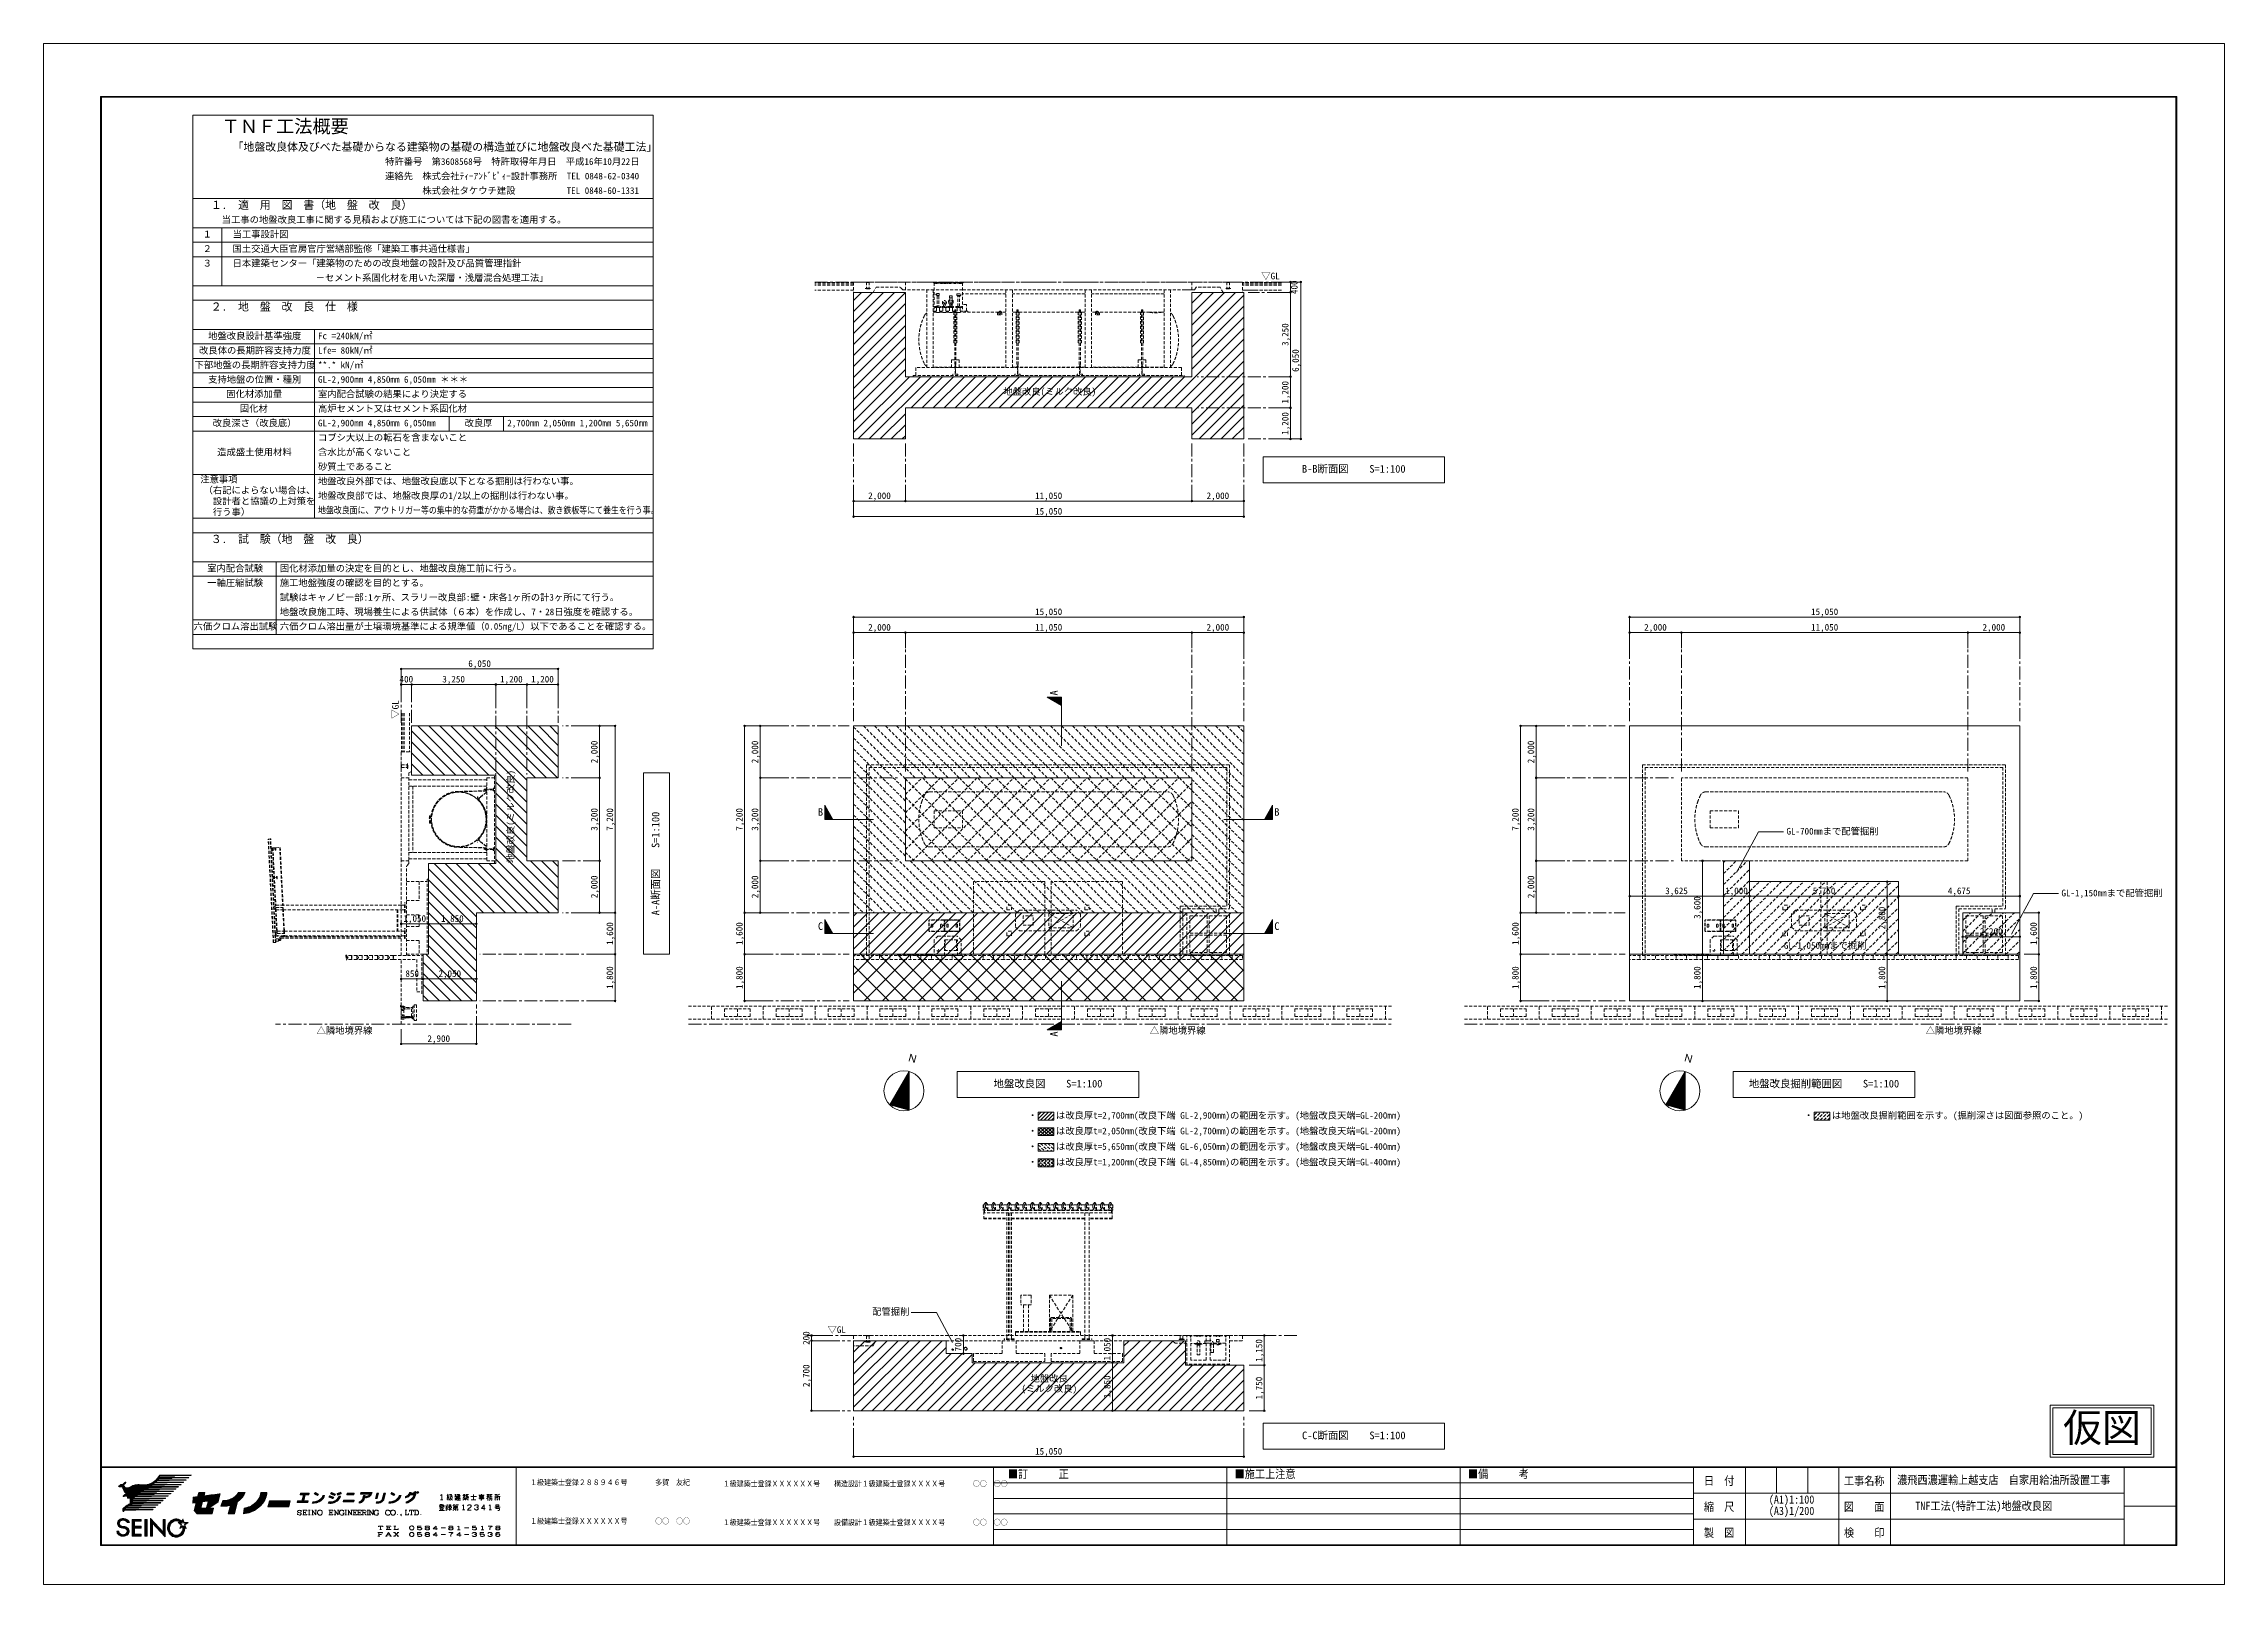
# Model space of a CAD drawing. Units: millimetres at full size, sheet at 1:100. Extents: x -42050 to 42050, y -29700 to 29700.
import ezdxf
from ezdxf.enums import TextEntityAlignment as Align

# ---------------------------------------------------------------- set-up
doc = ezdxf.new("R2010")
doc.units = ezdxf.units.MM
doc.header["$LTSCALE"] = 100
doc.header["$PDMODE"] = 32
doc.header["$PDSIZE"] = 60
doc.linetypes.add('CHAIN1', pattern=[8, 5, -1, 1, -1])
doc.linetypes.add('DASHED1', pattern=[1.8, 1.2, -0.6])
for name, color, linetype, lineweight in [('0-0_境界線', 7, 'DASHED1', 9), ('0-1_', 2, 'Continuous', 18), ('0-7_寸法', 7, 'Continuous', 5), ('0-8_雑１', 4, 'Continuous', 5), ('0-9_', 7, 'Continuous', 9), ('0-B_', 2, 'Continuous', 18), ('0-E_補助線', 4, 'Continuous', 5), ('0-F_通り芯', 4, 'Continuous', 5), ('1-0_', 7, 'Continuous', 5), ('F-0_', 7, 'Continuous', 9), ('F-C_', 134, 'Continuous', 18)]:
    doc.layers.add(name, color=color, linetype=linetype, lineweight=lineweight)
doc.styles.add('ＭＳ ゴシック', font='')
doc.styles.add('ＭＳ Ｐゴシック', font='')
doc.styles.get('ＭＳ ゴシック').set_extended_font_data('MS Gothic')
doc.styles.get('ＭＳ Ｐゴシック').set_extended_font_data('MS PGothic')

msp = doc.modelspace()

# ---------------------------------------------------------------- texts
at = {"layer": '0-1_', "color": 7, "style": 'ＭＳ ゴシック'}
for p in [(-2852.4, 4568), (-2852.4, -8582.4)]:
    msp.add_text('A', height=293.3, rotation=90, dxfattribs=at).set_placement(p, align=Align.BOTTOM_LEFT)
for s, p in [('B', (-12189.9, -157)), ('B', (5410.6, -157)), ('C', (-12189.9, -4557)), ('C', (5410.6, -4557))]:
    msp.add_text(s, height=293.3, dxfattribs=at).set_placement(p, align=Align.BOTTOM_LEFT)
at = {"layer": '0-7_寸法', "style": 'ＭＳ ゴシック'}
for s, p in [('400', (6384.9, 20045.2)), ('3,250', (6034.9, 18045.2)), ('6,050', (6434.9, 17045.2)), ('1,200', (6034.9, 15820.2)), ('1,200', (6034.9, 14620.2)), ('2,000', (-20610.7, 1955.3)), ('2,000', (-14414.6, 1955.3)), ('2,000', (15510.9, 1955.3)), ('3,200', (-20610.7, -644.7)), ('7,200', (-20010.7, -644.7)), ('7,200', (-15014.6, -644.7)), ('3,200', (-14414.6, -644.7)), ('7,200', (14910.9, -644.7)), ('3,200', (15510.9, -644.7)), ('2,000', (-20610.7, -3244.7)), ('2,000', (-14414.6, -3244.7)), ('2,000', (15510.9, -3244.7)), ('3,600', (21924.3, -4044.7)), ('1,600', (-20010.7, -5044.7)), ('1,600', (-15014.6, -5044.7)), ('1,600', (14910.9, -5044.7)), ('2,800', (29046.9, -4444.7)), ('1,600', (34896.1, -5044.7)), ('1,800', (-20010.7, -6744.7)), ('1,800', (-15014.6, -6744.7)), ('1,800', (14910.9, -6744.7)), ('1,800', (21924.3, -6744.7)), ('1,800', (29046.9, -6744.7)), ('1,800', (34896.1, -6744.7)), ('200', (-12437.1, -20467.7)), ('700', (-6581.3, -20717.7)), ('1,050', (-829.9, -21067.7)), ('1,150', (5024.9, -21117.7)), ('2,700', (-12437.1, -22092.7)), ('1,850', (-829.9, -22517.7)), ('1,750', (5024.9, -22567.7))]:
    msp.add_text(s, height=256.6, rotation=90, dxfattribs=at).set_placement(p, align=Align.BOTTOM_LEFT)
for s, p in [('2,000', (-10252.1, 12065.7)), ('11,050', (-3814.6, 12065.7)), ('15,050', (-3814.6, 11465.7)), ('2,000', (2797.9, 12065.7)), ('15,050', (-3814.6, 7592.8)), ('15,050', (26110.9, 7592.8)), ('2,000', (-10252.1, 6992.8)), ('11,050', (-3814.6, 6992.8)), ('2,000', (2797.9, 6992.8)), ('2,000', (19673.4, 6992.8)), ('11,050', (26110.9, 6992.8)), ('2,000', (32723.4, 6992.8)), ('6,050', (-25673.2, 5592.8)), ('400', (-28323.2, 4992.8)), ('3,250', (-26673.2, 4992.8)), ('1,200', (-24448.2, 4992.8)), ('1,200', (-23248.2, 4992.8)), ('3,625', (20485.9, -3166.2)), ('1,000', (22798.4, -3166.2)), ('5,750', (26173.4, -3166.2)), ('4,675', (31385.9, -3166.2)), ('1,050', (-28173.2, -4235)), ('1,850', (-26723.2, -4235)), ('2,200', (32623.4, -4732.7)), ('850', (-28098.2, -6358.2)), ('2,050', (-26823.2, -6358.2)), ('2,900', (-27248.2, -8862.7)), ('15,050', (-3814.6, -24773.9))]:
    msp.add_text(s, height=256.6, dxfattribs=at).set_placement(p, align=Align.BOTTOM_LEFT)
at = {"layer": '0-8_雑１', "color": 7, "style": 'ＭＳ ゴシック'}
for s, p in [('地盤改良(ミルク改良)', (-5039.6, 16082.7)), ('地盤改良', (-3989.6, -21966.1)), ('(ミルク改良)', (-4339.6, -22356.2))]:
    msp.add_text(s, height=256.6, dxfattribs=at).set_placement(p, align=Align.BOTTOM_LEFT)
msp.add_text('地盤改良(ミルク改良)', height=256.6, rotation=90, dxfattribs=at).set_placement((-23835.7, -1889.9), align=Align.BOTTOM_LEFT)
at = {"layer": '0-9_', "style": 'ＭＳ ゴシック'}
for s, p in [('GL-700mmまで配管掘削', (25161.6, -870)), ('GL-1,150mmまで配管掘削', (35765.4, -3251.4)), ('GL-1,050mmまで掘削', (25060.9, -5274.3)), ('配管掘削', (-10100.4, -19389.1))]:
    msp.add_text(s, height=256.6, dxfattribs=at).set_placement(p, align=Align.BOTTOM_LEFT)
at = {"layer": '0-E_補助線', "color": 7, "style": 'ＭＳ ゴシック'}
for p in [(-31523.4, -8551), (608.1, -8551), (30533.6, -8551)]:
    msp.add_text('△隣地境界線', height=256.6, dxfattribs=at).set_placement(p, align=Align.BOTTOM_LEFT)
for p in [(-8795.8, -9597), (21129.8, -9597)]:
    msp.add_text('Ｎ', height=293.3, rotation=345, dxfattribs=at).set_placement(p, align=Align.BOTTOM_LEFT)
at = {"layer": '0-F_通り芯', "color": 7, "style": 'ＭＳ ゴシック'}
for s, p in [('▽GL', (4907.5, 20536)), ('・\u3000\u3000は改良厚t=2,700mm(改良下端 GL-2,900mm)の範囲を示す。(地盤改良天端=GL-200mm)', (-4089.8, -11825.1)), ('・\u3000\u3000は地盤改良掘削範囲を示す。(掘削深さは図面参照のこと。)', (25835.7, -11825.1)), ('・\u3000\u3000は改良厚t=2,050mm(改良下端 GL-2,700mm)の範囲を示す。(地盤改良天端=GL-200mm)', (-4089.8, -12425.1)), ('・\u3000\u3000は改良厚t=5,650mm(改良下端 GL-6,050mm)の範囲を示す。(地盤改良天端=GL-400mm)', (-4089.8, -13025.1)), ('・\u3000\u3000は改良厚t=1,200mm(改良下端 GL-4,850mm)の範囲を示す。(地盤改良天端=GL-400mm)', (-4089.8, -13625.1)), ('▽GL', (-11819, -20086.2))]:
    msp.add_text(s, height=256.6, dxfattribs=at).set_placement(p, align=Align.BOTTOM_LEFT)
at = {"layer": '0-F_通り芯', "color": 2, "style": 'ＭＳ ゴシック'}
for s, p in [('B-B断面図 \u3000 S=1:100', (6478.2, 13072.1)), ('地盤改良図 \u3000 S=1:100', (-5414.6, -10631.2)), ('地盤改良掘削範囲図 \u3000 S=1:100', (23710.9, -10631.2)), ('C-C断面図 \u3000 S=1:100', (6478.2, -24190.8))]:
    msp.add_text(s, height=293.3, dxfattribs=at).set_placement(p, align=Align.BOTTOM_LEFT)
at = {"layer": '0-F_通り芯', "color": 7, "style": 'ＭＳ ゴシック'}
msp.add_text('▽GL', height=256.6, rotation=90, dxfattribs=at).set_placement((-28278.7, 3673), align=Align.BOTTOM_LEFT)
at = {"layer": '0-F_通り芯', "color": 2, "style": 'ＭＳ ゴシック'}
msp.add_text('A-A断面図 \u3000 S=1:100', height=293.3, rotation=90, dxfattribs=at).set_placement((-18216.9, -3907.2), align=Align.BOTTOM_LEFT)
at = {"layer": '1-0_', "style": 'ＭＳ ゴシック'}
for s, height, p in [('ＴＮＦ工法概要', 513.2, (-35181.7, 26103.4)), ('「地盤改良体及びべた基礎からなる建築物の基礎の構造並びに地盤改良べた基礎工法」', 307.9, (-34761.7, 25473.4)), ('特許番号\u3000第3608568号\u3000特許取得年月日\u3000平成16年10月22日', 256.6, (-28881.7, 24948.4)), ('連絡先\u3000株式会社ﾃｨｰｱﾝﾄﾞﾋﾟｨｰ設計事務所\u3000TEL 0848-62-0340', 256.6, (-28881.7, 24388.4)), ('１.\u3000適\u3000用\u3000図\u3000書（地\u3000盤\u3000改\u3000良）', 307.9, (-35601.7, 23233.4)), ('\u3000\u3000\u3000\u3000株式会社タケウチ建設\u3000\u3000\u3000\u3000\u3000 TEL 0848-60-1331', 256.6, (-28881.7, 23828.4)), ('当工事の地盤改良工事に関する見積および施工については下記の図書を適用する。', 256.6, (-35181.7, 22708.4)), ('２', 256.6, (-35916.7, 21588.4)), ('１', 256.6, (-35916.7, 22148.4)), ('国土交通大臣官房官庁営繕部監修「建築工事共通仕様書」', 256.6, (-34761.7, 21588.4)), ('当工事設計図', 256.6, (-34761.7, 22148.4)), ('３', 256.6, (-35916.7, 21028.4)), ('日本建築センター「建築物のための改良地盤の設計及び品質管理指針', 256.6, (-34761.7, 21028.4)), ('\u3000\u3000\u3000\u3000      \u3000\u3000－セメント系固化材を用いた深層・浅層混合処理工法」', 256.6, (-34761.7, 20468.4)), ('２.\u3000地\u3000盤\u3000改\u3000良\u3000仕\u3000様', 307.9, (-35601.7, 19313.4)), ('地盤改良設計基準強度', 256.6, (-35705.3, 18228.4)), ('Fc =240kN/㎡', 256.6, (-31468.9, 18228.4)), ('改良体の長期許容支持力度', 256.6, (-36055.3, 17668.4)), ('Lfe= 80kN/㎡', 256.6, (-31468.9, 17668.4)), ('下部地盤の長期許容支持力度', 256.6, (-36230.3, 17108.4)), ('支持地盤の位置・種別', 256.6, (-35705.3, 16548.4)), ('GL-2,900mm 4,850mm 6,050mm ＊＊＊', 256.6, (-31468.9, 16548.4)), ('**.* kN/㎡', 256.6, (-31468.9, 17108.4)), ('固化材添加量', 256.6, (-35005.3, 15988.4)), ('室内配合試験の結果により決定する', 256.6, (-31468.9, 15988.4)), ('改良深さ（改良底）', 256.6, (-35530.3, 14868.4)), ('固化材', 256.6, (-34480.3, 15428.4)), ('GL-2,900mm 4,850mm 6,050mm', 256.6, (-31468.9, 14868.4)), ('高炉セメント又はセメント系固化材', 256.6, (-31468.9, 15428.4)), ('改良厚', 256.6, (-25815.8, 14868.4)), ('2,700mm 2,050mm 1,200mm 5,650mm', 256.6, (-24170.8, 14868.4)), ('コブシ大以上の転石を含まないこと', 256.6, (-31468.9, 14308.4)), ('造成盛土使用材料', 256.6, (-35355.3, 13748.4)), ('砂質土であること', 256.6, (-31468.9, 13188.4)), ('含水比が高くないこと', 256.6, (-31468.9, 13748.4)), ('注意事項', 256.6, (-36010.9, 12698.4)), ('（右記によらない場合は、', 256.6, (-35881.7, 12278.4)), ('地盤改良外部では、地盤改良底以下となる掘削は行わない事。', 256.6, (-31468.9, 12628.4)), ('\u3000行う事）', 256.6, (-35881.7, 11438.4)), ('\u3000設計者と協議の上対策を', 256.6, (-35881.7, 11858.4)), ('地盤改良部では、地盤改良厚の1/2以上の掘削は行わない事。', 256.6, (-31468.9, 12068.4)), ('３.\u3000試\u3000験（地\u3000盤\u3000改\u3000良）', 307.9, (-35601.7, 10353.4)), ('室内配合試験', 256.6, (-35741.7, 9268.4)), ('固化材添加量の決定を目的とし、地盤改良施工前に行う。', 256.6, (-32941.7, 9268.4)), ('一軸圧縮試験', 256.6, (-35741.7, 8708.4)), ('施工地盤強度の確認を目的とする。', 256.6, (-32941.7, 8708.4)), ('試験はキャノピー部:1ヶ所、スラリー改良部:壁・床各1ヶ所の計3ヶ所にて行う。', 256.6, (-32941.7, 8148.4)), ('地盤改良施工時、現場養生による供試体（６本）を作成し、7・28日強度を確認する。', 256.6, (-32941.7, 7588.4)), ('六価クロム溶出試験', 256.6, (-36266.7, 7028.4)), ('六価クロム溶出量が土壌環境基準による規準値（0.05mg/L）以下であることを確認する。', 256.6, (-32941.7, 7028.4))]:
    msp.add_text(s, height=height, dxfattribs=at).set_placement(p, align=Align.BOTTOM_LEFT)
at = {"layer": '1-0_', "style": 'ＭＳ ゴシック', "width": 0.85}
msp.add_text('地盤改良面に、アウトリガー等の集中的な荷重がかかる場合は、敷き鉄板等にて養生を行う事。', height=256.6, dxfattribs=at).set_placement((-31468.9, 11508.4), align=Align.BOTTOM_LEFT)
at = {"layer": 'F-0_', "style": 'ＭＳ ゴシック'}
msp.add_text('仮図', height=1100, dxfattribs=at).set_placement((35829.8, -24539.7), align=Align.BOTTOM_LEFT)
at = {"layer": 'F-C_', "width": 0.9}
for s, height, style, p in [('\u3000\u3000１級建築士登録２８８９４６号\u3000\u3000\u3000\u3000多賀\u3000友紀', 212.6, 'ＭＳ Ｐゴシック', (-23820, -25937.5)), ('\u3000\u3000１級建築士登録ＸＸＸＸＸＸ号\u3000\u3000構造設計１級建築士登録ＸＸＸＸ号\u3000\u3000\u3000\u3000○○\u3000○○', 212.6, 'ＭＳ Ｐゴシック', (-16390, -25987.5)), ('■訂\u3000\u3000\u3000正', 318.9, 'ＭＳ Ｐゴシック', (-4865, -25702.5)), ('■施工上注意', 318.9, 'ＭＳ Ｐゴシック', (3880, -25702.5)), ('■備\u3000\u3000\u3000考', 318.9, 'ＭＳ Ｐゴシック', (12880, -25702.5)), ('日\u3000付', 318.9, 'ＭＳ Ｐゴシック', (21977, -25965.9)), ('工事名称', 318.9, 'ＭＳ Ｐゴシック', (27376, -25965.9)), ('濃飛西濃運輸上越支店\u3000自家用給油所設置工事', 318.9, 'ＭＳ ゴシック', (29429, -25930.9)), ('縮\u3000尺', 318.9, 'ＭＳ Ｐゴシック', (21977, -26965.9)), ('(A1)1:100', 318.9, 'ＭＳ ゴシック', (24480.5, -26682.2)), ('(A3)1/200', 318.9, 'ＭＳ ゴシック', (24480.5, -27121.5)), ('図\u3000\u3000面', 318.9, 'ＭＳ Ｐゴシック', (27376, -26965.9)), ('TNF工法(特許工法)地盤改良図', 318.9, 'ＭＳ ゴシック', (30128, -26930.9)), ('\u3000\u3000１級建築士登録ＸＸＸＸＸＸ号\u3000\u3000\u3000\u3000○○\u3000○○', 212.6, 'ＭＳ Ｐゴシック', (-23820, -27430)), ('\u3000\u3000１級建築士登録ＸＸＸＸＸＸ号\u3000\u3000設備設計１級建築士登録ＸＸＸＸ号\u3000\u3000\u3000\u3000○○\u3000○○', 212.6, 'ＭＳ Ｐゴシック', (-16390, -27480)), ('製\u3000図', 318.9, 'ＭＳ Ｐゴシック', (21977, -27965.9)), ('検\u3000\u3000印', 318.9, 'ＭＳ Ｐゴシック', (27376, -27965.9))]:
    msp.add_text(s, height=height, dxfattribs=dict(at, style=style)).set_placement(p, align=Align.BOTTOM_LEFT)

# ---------------------------------------------------------------- linework, layer by layer
at = {"layer": '0-0_境界線'}
for p, q in [((-10814.6, 20492.7), (-12314.6, 20492.7)), ((-10814.6, 20442.7), (-12314.6, 20442.7)), ((-10814.6, 20392.7), (-12314.6, 20392.7)), ((-10814.6, 20192.7), (-12314.6, 20192.7)), ((-10814.6, 20492.7), (-10814.6, 20107.7)), ((-10364.9, 20507.7), (-10314.9, 20507.7)), ((-10364.9, 20261.2), (-10318.4, 20261.2)), ((-10364.9, 20261.2), (-10364.9, 20257.7)), ((-10364.9, 20257.7), (-10314.9, 20257.7)), ((-10339.9, 20248.7), (-10339.9, 20257.7)), ((-10189.9, 20248.7), (-10339.9, 20248.7)), ((-10318.4, 20504.2), (-10318.4, 20261.2)), ((-10314.9, 20507.7), (-10214.9, 20507.7)), ((-10314.9, 20494.7), (-10214.9, 20494.7)), ((-10314.9, 20277.7), (-10214.9, 20277.7)), ((-10214.9, 20507.7), (-10214.9, 20257.7)), ((-10164.9, 20507.7), (-10214.9, 20507.7)), ((-10211.4, 20504.2), (-10211.4, 20261.2)), ((-10164.9, 20261.2), (-10211.4, 20261.2)), ((-10189.9, 20248.7), (-10189.9, 20257.7)), ((-10164.9, 20507.7), (-8814.6, 20507.7)), ((-10064.9, 20107.7), (-9949.4, 20307.7)), ((-9949.4, 20307.7), (-9014.6, 20307.7)), ((-8914.6, 20207.7), (-9014.6, 20307.7)), ((-8914.6, 20207.7), (-7711.5, 20207.7)), ((-7731, 20507.7), (-8814.6, 20507.7)), ((-8814.6, 20507.7), (-8814.6, 20207.7)), ((-7989.6, 17207.7), (-7989.6, 20207.7)), ((-7739.6, 17207.7), (-7739.6, 20207.7)), ((-7731, 20507.7), (-7731, 20476.9)), ((-7702, 20476.9), (-7731, 20476.9)), ((-7716, 20507.7), (-7202, 20507.7)), ((-7711.5, 20477.7), (-7711.5, 19392)), ((-6611.5, 20208.5), (-7711.5, 20208.5)), ((-7702, 20476.9), (-7702, 20446.9)), ((-7687, 20446.9), (-7702, 20446.9)), ((-7687, 20446.9), (-7687, 20476.9)), ((-7640.9, 20476.9), (-7687, 20476.9)), ((-7670.4, 20476.9), (-7670.4, 20496.9)), ((-7670.4, 20496.9), (-7594, 20496.9)), ((-7628.5, 20470.5), (-7670.4, 20491.9)), ((-7658.4, 20450.5), (-7658.4, 20476.9)), ((-7658.4, 20450.5), (-7584.6, 20450.5)), ((-7628.5, 20470.5), (-7628.5, 20496.9)), ((-7628.5, 20470.5), (-7486.8, 20470.5)), ((-7618.5, 20470.5), (-7618.5, 20496.9)), ((-7594, 20496.9), (-7589, 20479.1)), ((-7589, 20479.1), (-7500, 20479.1)), ((-7586.9, 20496.9), (-7581.9, 20479.1)), ((-7586.9, 20496.9), (-7510.5, 20496.9)), ((-7584.7, 20489.3), (-7507.5, 20489.3)), ((-7584.6, 20470.5), (-7584.6, 20450.5)), ((-7464.4, 20450.5), (-7464.4, 20467.9)), ((-7289.5, 20470.5), (-7456.4, 20470.5)), ((-7355, 20479.1), (-7443.8, 20479.1)), ((-7359.3, 20489.3), (-7436.8, 20489.3)), ((-7369.5, 20496.9), (-7433.5, 20496.9)), ((-7357.2, 20496.9), (-7369.5, 20496.9)), ((-7357.2, 20496.9), (-7362.2, 20479.1)), ((-7350, 20496.9), (-7355, 20479.1)), ((-7350, 20496.9), (-7247.6, 20496.9)), ((-7349.5, 20470.5), (-7349.5, 20496.9)), ((-7339.5, 20470.5), (-7339.5, 20496.9)), ((-7339.4, 20470.5), (-7339.4, 20450.5)), ((-7259.6, 20450.5), (-7339.4, 20450.5)), ((-7299.5, 20470.5), (-7299.5, 20496.9)), ((-7289.5, 20470.5), (-7289.5, 20496.9)), ((-7289.5, 20470.5), (-7247.6, 20491.9)), ((-7217, 20476.9), (-7277.1, 20476.9)), ((-7259.6, 20450.5), (-7259.6, 20476.9)), ((-7247.6, 20496.9), (-7247.6, 20491.9)), ((-7202, 20491.9), (-7247.6, 20491.9)), ((-7217, 20476.9), (-7217, 20446.9)), ((-7217, 20446.9), (-7202, 20446.9)), ((-6607, 20507.7), (-7202, 20507.7)), ((-7202, 20507.7), (-7202, 20491.9)), ((-7202, 20491.9), (-7156.4, 20491.9)), ((-7202, 20476.9), (-7202, 20446.9)), ((-7202, 20476.9), (-7202, 20446.9)), ((-7187, 20446.9), (-7202, 20446.9)), ((-7187, 20476.9), (-7126.9, 20476.9)), ((-7187, 20446.9), (-7187, 20476.9)), ((-7114.5, 20470.5), (-7156.4, 20491.9)), ((-7144.4, 20450.5), (-7144.4, 20476.9)), ((-7144.4, 20450.5), (-7064.6, 20450.5)), ((-7114.5, 20470.5), (-7114.5, 20496.9)), ((-7114.5, 20470.5), (-6904.5, 20470.5)), ((-7104.5, 20470.5), (-7104.5, 20496.9)), ((-7064.6, 20470.5), (-7064.6, 20450.5)), ((-7039.5, 20470.5), (-7039.5, 20496.9)), ((-7029.5, 20470.5), (-7029.5, 20496.9)), ((-6964.5, 20470.5), (-6964.5, 20496.9)), ((-6954.5, 20470.5), (-6954.5, 20496.9)), ((-6652.6, 20496.9), (-6904.5, 20496.9)), ((-6694.5, 20470.5), (-6904.5, 20470.5)), ((-6864.6, 20470.5), (-6864.6, 20450.5)), ((-6854.5, 20470.5), (-6854.5, 20496.9)), ((-6844.5, 20470.5), (-6844.5, 20496.9)), ((-6779.5, 20470.5), (-6779.5, 20496.9)), ((-6769.5, 20470.5), (-6769.5, 20496.9)), ((-6744.4, 20470.5), (-6744.4, 20450.5)), ((-6664.6, 20450.5), (-6744.4, 20450.5)), ((-6704.5, 20470.5), (-6704.5, 20496.9)), ((-6694.5, 20470.5), (-6694.5, 20496.9)), ((-6694.5, 20470.5), (-6652.6, 20491.9)), ((-6636, 20476.9), (-6682.1, 20476.9)), ((-6664.6, 20450.5), (-6664.6, 20476.9)), ((-6652.6, 20476.9), (-6652.6, 20496.9)), ((-6636, 20446.9), (-6636, 20476.9)), ((-6636, 20446.9), (-6621, 20446.9)), ((-6621, 20476.9), (-6592, 20476.9)), ((-6621, 20476.9), (-6621, 20446.9)), ((-6611.5, 20477.7), (-6611.5, 19392)), ((2335.4, 20207.7), (-6611.5, 20207.7)), ((-6592, 20507.7), (-6607, 20507.7)), ((2235.4, 20507.7), (-6592, 20507.7)), ((-6592, 20507.7), (-6592, 20476.9)), ((-4939.6, 17207.7), (-4939.6, 20207.7)), ((-4689.6, 17207.7), (-4689.6, 20207.7)), ((-1889.6, 17207.7), (-1889.6, 20207.7)), ((-1639.6, 17207.7), (-1639.6, 20207.7)), ((1160.4, 17207.7), (1160.4, 20207.7)), ((1410.4, 17207.7), (1410.4, 20207.7)), ((1963.6, 20207.7), (2335.4, 20207.7)), ((2235.4, 20207.7), (2235.4, 20507.7)), ((3535.6, 20507.7), (2235.4, 20507.7)), ((2335.4, 20207.7), (2393.1, 20307.7)), ((3320.1, 20307.7), (2393.1, 20307.7)), ((3435.6, 20107.7), (3320.1, 20307.7)), ((3535.6, 20507.7), (3585.6, 20507.7)), ((3535.6, 20261.2), (3582.1, 20261.2)), ((3560.6, 20248.7), (3560.6, 20257.7)), ((3560.6, 20248.7), (3710.6, 20248.7)), ((3582.1, 20504.2), (3582.1, 20261.2)), ((3582.1, 20317.2), (3591.3, 20307.9)), ((3585.6, 20507.7), (3585.6, 20257.7)), ((3685.6, 20507.7), (3585.6, 20507.7)), ((3685.6, 20494.7), (3585.6, 20494.7)), ((3685.6, 20277.7), (3585.6, 20277.7)), ((3735.6, 20507.7), (3685.6, 20507.7)), ((3735.6, 20257.7), (3685.6, 20257.7)), ((3689.1, 20504.2), (3689.1, 20261.2)), ((3735.6, 20261.2), (3689.1, 20261.2)), ((3710.6, 20248.7), (3710.6, 20257.7)), ((4185.4, 20492.7), (4185.4, 20107.7)), ((5685.4, 20492.7), (4185.4, 20492.7)), ((5685.4, 20442.7), (4185.4, 20442.7)), ((5685.4, 20392.7), (4185.4, 20392.7)), ((4185.4, 20192.7), (4735.4, 20192.7)), ((5685.4, 20192.7), (4185.4, 20192.7)), ((-10064.9, 20107.7), (-10814.6, 20107.7)), ((-7739.6, 20057.7), (-7711.5, 20057.7)), ((-7739.6, 19392), (-7618.8, 19392)), ((-7666.7, 19541.9), (-7666.7, 19559.9)), ((-7666.7, 19523.9), (-7666.7, 19541.9)), ((-7456.7, 19523.9), (-7666.7, 19523.9)), ((-7642.8, 20040.4), (-7627.8, 20040.4)), ((-7642.8, 20020.4), (-7642.8, 20040.4)), ((-7642.8, 20020.4), (-7627.8, 20020.4)), ((-7627.8, 20020.4), (-7627.8, 20040.4)), ((-7627.8, 20037.4), (-7622.8, 20037.4)), ((-7627.8, 20023.4), (-7622.8, 20023.4)), ((-7622.8, 20060.4), (-7622.8, 20000.4)), ((-7612.8, 20060.4), (-7622.8, 20060.4)), ((-7612.8, 20000.4), (-7622.8, 20000.4)), ((-7618.8, 19523.9), (-7618.8, 19342)), ((-7612.8, 20060.4), (-7612.8, 20000.4)), ((-7607.8, 20050.4), (-7612.8, 20050.4)), ((-7607.8, 20010.4), (-7612.8, 20010.4)), ((-7607.8, 19986), (-7512.1, 19986)), ((-7601, 19974), (-7601, 19986)), ((-7522.2, 19974), (-7601, 19974)), ((-7522.2, 19986), (-7595.4, 19986)), ((-7591.9, 19974), (-7591.9, 19559.9)), ((-7531.4, 19974), (-7531.4, 19559.9)), ((-7522.2, 19974), (-7522.2, 19986)), ((-7512.1, 20064), (-7512.1, 19986)), ((-7504.5, 19523.9), (-7504.5, 19342)), ((-7504.5, 19392), (-7368.8, 19392)), ((-7416.7, 19541.9), (-7416.7, 19559.9)), ((-7416.7, 19523.9), (-7416.7, 19541.9)), ((-7206.7, 19523.9), (-7416.7, 19523.9)), ((-7368.8, 19523.9), (-7368.8, 19342)), ((-7341.9, 19643.1), (-7341.9, 19559.9)), ((-7281.4, 19643.1), (-7281.4, 19559.9)), ((-7254.5, 19523.9), (-7254.5, 19342)), ((-7254.5, 19392), (-7118.8, 19392)), ((-7166.7, 19541.9), (-7166.7, 19559.9)), ((-7166.7, 19523.9), (-7166.7, 19541.9)), ((-6956.7, 19523.9), (-7166.7, 19523.9)), ((-7118.8, 19523.9), (-7118.8, 19342)), ((-7112.2, 19902.6), (-7112.2, 19982.6)), ((-7011.1, 19902.6), (-7112.2, 19902.6)), ((-7106.2, 19902.6), (-7106.2, 19777.9)), ((-7106.2, 19651), (-7106.2, 19559.9)), ((-7091.9, 19641.1), (-7091.9, 19557.9)), ((-7031.4, 19641.1), (-7031.4, 19557.9)), ((-7017.1, 19902.6), (-7017.1, 19777.8)), ((-7017.1, 19651), (-7017.1, 19559.9)), ((-7004.5, 19523.9), (-7004.5, 19342)), ((-7004.5, 19392), (-6818.8, 19392)), ((-6948.8, 19352), (-6914.6, 19352)), ((-6948.8, 18158.8), (-6948.8, 19352)), ((-6864.6, 19431), (-6914.6, 19431)), ((-6914.6, 19431), (-6914.6, 17223.7)), ((-6864.6, 19361), (-6914.6, 19361)), ((-6866.7, 19541.9), (-6866.7, 19559.9)), ((-6866.7, 19523.9), (-6866.7, 19541.9)), ((-6656.7, 19523.9), (-6866.7, 19523.9)), ((-6864.6, 19431), (-6864.6, 17223.7)), ((-6864.6, 19352), (-6828.8, 19352)), ((-6828.8, 19352), (-6828.8, 18158.8)), ((-6818.8, 19523.9), (-6818.8, 19342)), ((-6709.5, 19960.3), (-6812.3, 19960.3)), ((-6791.9, 19559.9), (-6791.9, 19960.3)), ((-6731.4, 19559.9), (-6731.4, 19960.3)), ((-6709.5, 19986.6), (-6709.5, 19960.3)), ((-6704.5, 19523.9), (-6704.5, 19342)), ((-4939.6, 20057.7), (-6611.5, 20057.7)), ((-5261.9, 19302.6), (-5206.1, 19363.2)), ((-5181, 19353.5), (-5202.2, 19332.3)), ((-1889.6, 20057.7), (-4689.6, 20057.7)), ((-4548.8, 19352), (-4514.6, 19352)), ((-4548.8, 18158.8), (-4548.8, 19352)), ((-4464.6, 19431), (-4514.6, 19431)), ((-4514.6, 19431), (-4514.6, 17223.7)), ((-4464.6, 19361), (-4514.6, 19361)), ((-4464.6, 19431), (-4464.6, 17223.7)), ((-4464.6, 19352), (-4428.8, 19352)), ((-4428.8, 19352), (-4428.8, 18158.8)), ((-2148.8, 19352), (-2114.6, 19352)), ((-2148.8, 18158.8), (-2148.8, 19352)), ((-2064.6, 19431), (-2114.6, 19431)), ((-2114.6, 19431), (-2114.6, 17223.7)), ((-2064.6, 19361), (-2114.6, 19361)), ((-2064.6, 19431), (-2064.6, 17223.7)), ((-2064.6, 19352), (-2028.8, 19352)), ((-2028.8, 19352), (-2028.8, 18158.8)), ((1160.4, 20057.7), (-1639.6, 20057.7)), ((-1406.1, 19353.5), (-1384.9, 19332.3)), ((-1325.1, 19302.6), (-1381, 19363.2)), ((251.2, 19352), (285.4, 19352)), ((335.4, 19431), (285.4, 19431)), ((285.4, 19431), (285.4, 17223.7)), ((335.4, 19361), (285.4, 19361)), ((335.4, 19431), (335.4, 17223.7)), ((335.4, 19352), (371.2, 19352)), ((371.2, 19352), (371.2, 18158.8)), ((607.3, 19351.1), (607.3, 19342.1)), ((1057.3, 19351), (607.3, 19351.1)), ((1057.3, 19342), (1057.3, 19351)), ((3435.6, 20107.7), (4185.4, 20107.7)), ((-7739.6, 19342), (-7618.8, 19342)), ((-7504.5, 19342), (-7368.8, 19342)), ((-7254.5, 19342), (-7118.8, 19342)), ((-6948.8, 19342), (-7004.5, 19342)), ((-6818.8, 19342), (-6828.8, 19342)), ((-5225.7, 19342), (-6704.5, 19342)), ((-5261.9, 19302.6), (-5261.9, 19242.6)), ((-5261.9, 19242.6), (-5101.9, 19242.6)), ((-5131.3, 19342), (-5192.5, 19342)), ((-5138.5, 19311.1), (-5159.8, 19289.9)), ((-4939.6, 19342), (-5105.2, 19342)), ((-5101.9, 19326), (-5101.9, 19242.6)), ((-4548.8, 19342), (-4689.6, 19342)), ((-2148.8, 19342), (-4428.8, 19342)), ((-1889.6, 19342), (-2028.8, 19342)), ((-1481.9, 19342), (-1639.6, 19342)), ((-1485.1, 19326), (-1485.1, 19242.6)), ((-1325.1, 19242.6), (-1485.1, 19242.6)), ((-1455.7, 19342), (-1394.6, 19342)), ((-1448.6, 19311.1), (-1427.3, 19289.9)), ((251.2, 19342), (-1361.4, 19342)), ((-1325.1, 19302.6), (-1325.1, 19242.6)), ((607.3, 19342), (371.2, 19342)), ((1160.4, 19342), (1057.3, 19342)), ((-6914.6, 18158.8), (-6948.8, 18158.8)), ((-6828.8, 18158.8), (-6864.6, 18158.8)), ((-4514.6, 18158.8), (-4548.8, 18158.8)), ((-4428.8, 18158.8), (-4464.6, 18158.8)), ((-2114.6, 18158.8), (-2148.8, 18158.8)), ((-2028.8, 18158.8), (-2064.6, 18158.8)), ((371.2, 18158.8), (335.4, 18158.8)), ((-8514.6, 16907.7), (1935.4, 16907.7)), ((-8514.6, 16907.7), (-8514.6, 16857.7)), ((-8514.6, 16857.7), (1935.4, 16857.7)), ((1835.4, 17207.7), (-8414.6, 17207.7)), ((-8414.6, 17207.7), (-8414.6, 16907.7)), ((-7039.6, 17226), (-7739.6, 17226)), ((-7039.6, 17507.7), (-7039.6, 17207.7)), ((-6914.6, 17507.7), (-7039.6, 17507.7)), ((-6739.6, 17213.7), (-7039.6, 17213.7)), ((-6989.6, 16957.7), (-6989.6, 16907.7)), ((-6864.6, 17232.7), (-6914.6, 17232.7)), ((-6864.6, 17223.7), (-6914.6, 17223.7)), ((-6899.1, 17313.7), (-6880.1, 17313.7)), ((-6899.1, 16957.7), (-6899.1, 17313.7)), ((-6880.1, 17313.7), (-6880.1, 16957.7)), ((-6864.6, 17507.7), (-6739.6, 17507.7)), ((-6739.6, 17207.7), (-6739.6, 17507.7)), ((-6739.6, 17226), (-4939.6, 17226)), ((-4689.6, 17226), (-4514.6, 17226)), ((-4589.6, 16957.7), (-4589.6, 16907.7)), ((-4389.6, 16957.7), (-4589.6, 16957.7)), ((-4464.6, 17232.7), (-4514.6, 17232.7)), ((-4464.6, 17223.7), (-4514.6, 17223.7)), ((-2114.6, 17226), (-4464.6, 17226)), ((-4389.6, 16907.7), (-4389.6, 16957.7)), ((-2189.6, 16957.7), (-2189.6, 16907.7)), ((-1989.6, 16957.7), (-2189.6, 16957.7)), ((-2064.6, 17232.7), (-2114.6, 17232.7)), ((-2064.6, 17223.7), (-2114.6, 17223.7)), ((-1889.6, 17226), (-2064.6, 17226)), ((-1989.6, 16907.7), (-1989.6, 16957.7)), ((161.2, 17226), (-1639.6, 17226)), ((161.2, 17507.7), (161.2, 17207.7)), ((285.4, 17507.7), (161.2, 17507.7)), ((461.2, 17213.7), (161.2, 17213.7)), ((210.4, 16957.7), (210.4, 16907.7)), ((410.4, 16957.7), (210.4, 16957.7)), ((335.4, 17232.7), (285.4, 17232.7)), ((335.4, 17223.7), (285.4, 17223.7)), ((300.9, 17313.7), (319.9, 17313.7)), ((300.9, 16957.7), (300.9, 17313.7)), ((319.9, 17313.7), (319.9, 16957.7)), ((335.4, 17507.7), (461.2, 17507.7)), ((410.4, 16907.7), (410.4, 16957.7)), ((461.2, 17207.7), (461.2, 17507.7)), ((461.2, 17226), (1160.4, 17226)), ((1835.4, 16907.7), (1835.4, 17207.7)), ((-28195.7, 3892.8), (-28195.7, 2392.8)), ((-28145.7, 3892.8), (-28145.7, 2392.8)), ((-27945.7, 3892.8), (-27945.7, 2392.8)), ((-28245.7, 2392.8), (-28260.7, 2377.8)), ((-28260.7, 2377.8), (-28260.7, 1943)), ((-28260.7, 1943), (-28257.2, 1943)), ((-28260.7, 1943), (-28260.7, 1893)), ((-28260.7, 1893), (-28010.7, 1893)), ((-28260.7, 1893), (-28260.7, 1793)), ((-28260.7, 1743), (-28260.7, 1793)), ((-28260.7, 1793), (-28010.7, 1793)), ((-28260.7, 1743), (-28260.7, -1807.2)), ((-28260.7, 1743), (-28257.2, 1743)), ((-28257.2, 1943), (-28257.2, 1896.5)), ((-28257.2, 1896.5), (-28014.2, 1896.5)), ((-28257.2, 1743), (-28257.2, 1789.5)), ((-28257.2, 1789.5), (-28014.2, 1789.5)), ((-28247.7, 1893), (-28247.7, 1793)), ((-28030.7, 1893), (-28030.7, 1793)), ((-28014.2, 1943), (-28010.7, 1943)), ((-28014.2, 1943), (-28014.2, 1896.5)), ((-28014.2, 1743), (-28014.2, 1789.5)), ((-28014.2, 1743), (-28010.7, 1743)), ((-28010.7, 1943), (-28010.7, 1893)), ((-28001.7, 1918), (-28010.7, 1918)), ((-28010.7, 1893), (-28010.7, 1793)), ((-28010.7, 1743), (-28010.7, 1793)), ((-28001.7, 1768), (-28010.7, 1768)), ((-28001.7, 1768), (-28001.7, 1918)), ((-27860.7, 1643), (-27860.7, 2392.8)), ((-10314.6, 1892.8), (3685.4, 1892.8)), ((-10314.6, 1892.8), (-10314.6, -5457.2)), ((-10214.6, 1792.8), (3585.4, 1792.8)), ((-10214.6, 1792.8), (-10214.6, -5457.2)), ((3585.4, 1792.8), (3585.4, -3557.2)), ((3685.4, 1892.8), (3685.4, -3657.2)), ((-27960.7, 1392.8), (-28260.7, 1392.8)), ((-27860.7, 1643), (-27960.7, 1585.3)), ((-27960.7, 1585.3), (-27960.7, -1907.2)), ((-24960.7, 1317.8), (-27960.7, 1317.8)), ((-24960.7, 1067.8), (-27960.7, 1067.8)), ((-27810.7, 1067.8), (-27810.7, -1482.2)), ((-24985.7, 892.6), (-26058.1, 871.6)), ((-24976.7, 883.8), (-26058, 862.6)), ((-24966.7, 842.8), (-25221.8, 645.9)), ((-25066.7, 932.8), (-25066.7, 951.8)), ((-25066.7, 951.8), (-24710.7, 951.8)), ((-24710.7, 932.8), (-25066.7, 932.8)), ((-25025.7, 960.8), (-25025.7, 924.8)), ((-25005.7, 960.8), (-25025.7, 960.8)), ((-25025.7, 924.8), (-25005.7, 924.8)), ((-25005.7, 960.8), (-25005.7, 924.8)), ((-24985.7, 960.8), (-25005.7, 960.8)), ((-25005.7, 924.8), (-24985.7, 924.8)), ((-24985.7, 892.6), (-24985.7, 982.8)), ((-24985.7, 982.8), (-24976.7, 982.8)), ((-24976.7, 982.8), (-24976.7, 883.8)), ((-24966.7, 1022.8), (-24966.7, 842.8)), ((-24960.7, 1022.8), (-24966.7, 1022.8)), ((-24710.7, 992.8), (-24710.7, 892.8)), ((-24660.7, 992.8), (-24710.7, 992.8)), ((-24710.7, 892.8), (-24660.7, 892.8)), ((-24706.7, 988.8), (-24660.7, 988.8)), ((-24706.7, 896.8), (-24706.7, 988.8)), ((-24660.7, 896.8), (-24706.7, 896.8)), ((-24660.8, 1492.8), (-24610.7, 1492.8)), ((-24660.7, -1907.2), (-24660.7, 1492.7)), ((-24610.7, 1492.8), (-24610.7, -1907.2)), ((-8814.6, -1807.2), (-8814.6, 1392.8)), ((-7881.6, 850.8), (1302.4, 850.8)), ((-25311.7, 665.2), (-25301.7, 665.2)), ((-25218.1, 641.2), (-24960.7, 839.8)), ((-7711.5, 122.8), (-6611.5, 122.8)), ((-27184.5, -148.2), (-27114.4, -148.2)), ((-27184.5, -157.2), (-27184.5, -148.2)), ((-27105.8, -157.2), (-27184.5, -157.2)), ((-27105.8, -257.2), (-27184.5, -257.2)), ((-27184.5, -257.2), (-27184.5, -266.2)), ((-27184.5, -266.2), (-27114.4, -266.2)), ((-27173.3, -108.2), (-27133.3, -108.2)), ((-27173.3, -128.2), (-27173.3, -108.2)), ((-27173.3, -128.2), (-27133.3, -128.2)), ((-27173.3, -148.2), (-27173.3, -128.2)), ((-27173.3, -266.2), (-27173.3, -286.2)), ((-27173.3, -286.2), (-27173.3, -306.2)), ((-27173.3, -286.2), (-27133.3, -286.2)), ((-27173.3, -306.2), (-27133.3, -306.2)), ((-27143.8, -67.2), (-27162.8, -67.2)), ((-27162.8, -67.2), (-27162.8, -347.2)), ((-27162.8, -347.2), (-27143.8, -347.2)), ((-27143.8, -347.2), (-27143.8, -67.2)), ((-27133.3, -108.2), (-27133.3, -128.2)), ((-27133.3, -128.2), (-27133.3, -148.2)), ((-27133.3, -286.2), (-27133.3, -266.2)), ((-27133.3, -306.2), (-27133.3, -286.2)), ((-24976.7, -7.2), (-24976.7, -407.2)), ((-24960.7, -7.2), (-24976.7, -7.2)), ((-24976.7, -407.2), (-24960.7, -407.2)), ((-33313.1, -960.7), (-33393, -964.7)), ((-33193.4, -4957.2), (-33393, -964.7)), ((-33178.4, -4956.5), (-33378.1, -964)), ((-33293.2, -959.7), (-33313.1, -960.7)), ((-33113.5, -4953.2), (-33313.1, -960.7)), ((-33255.7, -1308.7), (-33275.7, -1309.7)), ((-33251.2, -1398.6), (-33271.2, -1399.6)), ((-33255.7, -1308.7), (-33251.2, -1398.6)), ((-33253.4, -1353.7), (-33118.6, -1346.9)), ((-33225.7, -1307.2), (-33116.3, -3494.7)), ((-33205.7, -1306.2), (-33096.3, -3494.7)), ((-33120.9, -1302), (-33116.4, -1391.9)), ((-33116.4, -1391.9), (-33096.4, -1390.9)), ((-33100.9, -1301), (-33096.4, -1390.9)), ((-32946.1, -1293.2), (-32836, -3494.7)), ((-32926.1, -1292.2), (-32816, -3494.7)), ((-24960.7, -1482.2), (-27960.7, -1482.2)), ((-24985.7, -1307.1), (-26058.1, -1286)), ((-24976.7, -1298.2), (-26058, -1277)), ((-25311.7, -1079.6), (-25301.7, -1079.6)), ((-24966.7, -1257.2), (-25221.8, -1060.4)), ((-25218.1, -1055.6), (-24960.7, -1254.3)), ((-24710.7, -1367.2), (-25066.7, -1367.2)), ((-25025.7, -1339.2), (-25025.7, -1375.2)), ((-25005.7, -1339.2), (-25025.7, -1339.2)), ((-25025.7, -1375.2), (-25005.7, -1375.2)), ((-25005.7, -1339.2), (-25005.7, -1375.2)), ((-24985.7, -1339.2), (-25005.7, -1339.2)), ((-25005.7, -1375.2), (-24985.7, -1375.2)), ((-24985.7, -1307.1), (-24985.7, -1397.2)), ((-24985.7, -1397.2), (-24976.7, -1397.2)), ((-24976.7, -1298.2), (-24976.7, -1397.2)), ((-24966.7, -1437.2), (-24966.7, -1257.2)), ((-24960.7, -1437.2), (-24966.7, -1437.2)), ((-24710.7, -1307.2), (-24710.7, -1407.2)), ((-24660.7, -1307.2), (-24710.7, -1307.2)), ((-24710.7, -1407.2), (-24660.7, -1407.2)), ((-24706.7, -1311.2), (-24660.7, -1311.2)), ((-24706.7, -1403.2), (-24706.7, -1311.2)), ((-24660.7, -1403.2), (-24706.7, -1403.2)), ((-7881.6, -1265.2), (1302.4, -1265.2)), ((-33200.6, -2411.3), (-33220.5, -2412.3)), ((-33196.1, -2501.2), (-33216, -2502.2)), ((-33200.6, -2411.3), (-33196.1, -2501.2)), ((-33198.3, -2456.2), (-33063.5, -2449.5)), ((-33065.7, -2404.5), (-33045.8, -2403.5)), ((-33065.7, -2404.5), (-33061.2, -2494.4)), ((-33061.2, -2494.4), (-33041.3, -2493.4)), ((-33045.8, -2403.5), (-33041.3, -2493.4)), ((-28260.7, -5457.2), (-28260.7, -1807.2)), ((-28260.7, -1807.2), (-27960.7, -1807.2)), ((-27960.7, -1907.2), (-28060.7, -2007.2)), ((-28060.7, -5457.2), (-28060.7, -2007.2)), ((-24960.7, -1732.2), (-27960.7, -1732.2)), ((-27260.7, -2507.2), (-27210.7, -2507.2)), ((-27260.7, -2507.2), (-27260.7, -5407.2)), ((-27210.7, -2507.2), (-27210.7, -5407.2)), ((-24960.7, -1807.2), (-24660.7, -1807.2)), ((-24610.7, -1907.2), (-24660.7, -1907.2)), ((2235.4, -1807.2), (-8814.6, -1807.2)), ((-28060.7, -2607.2), (-27260.7, -2607.2)), ((-28060.7, -3332.2), (-27560.7, -3332.2)), ((-27560.7, -2607.2), (-27560.7, -3332.2)), ((-33160.8, -3652.2), (-33160.8, -3562.2)), ((-33115.7, -3557.2), (-33155.8, -3557.2)), ((-33115.7, -3657.2), (-33155.8, -3657.2)), ((-33110.7, -3494.7), (-33090.7, -3494.7)), ((-33110.7, -3719.7), (-33110.7, -3494.7)), ((-33110.7, -3719.7), (-33090.7, -3719.7)), ((-33066.3, -4494.7), (-33105.1, -3719.7)), ((-33090.7, -3719.7), (-33090.7, -3494.7)), ((-33090.7, -3519.7), (-32830.7, -3519.7)), ((-33090.7, -3607.2), (-32830.7, -3607.2)), ((-33090.7, -3694.7), (-32830.7, -3694.7)), ((-33046.3, -4494.7), (-33085.1, -3719.7)), ((-32830.7, -3494.7), (-32810.7, -3494.7)), ((-32830.7, -3719.7), (-32830.7, -3494.7)), ((-32830.7, -3719.7), (-32810.7, -3719.7)), ((-32786, -4494.7), (-32824.7, -3719.7)), ((-32810.7, -3719.7), (-32810.7, -3494.7)), ((-28260.7, -3519.7), (-32810.7, -3519.7)), ((-32810.7, -3694.7), (-28260.7, -3694.7)), ((-32766, -4494.7), (-32804.7, -3719.7)), ((-28410.7, -3694.7), (-28410.7, -4519.7)), ((-28385.7, -3694.7), (-28385.7, -4519.7)), ((-28260.7, -3519.7), (-28130.7, -3519.7)), ((-28260.7, -3694.7), (-28130.7, -3694.7)), ((-28130.7, -3419.7), (-28110.7, -3419.7)), ((-28130.7, -3794.7), (-28130.7, -3419.7)), ((-28130.7, -3794.7), (-28110.7, -3794.7)), ((-28110.7, -3794.7), (-28110.7, -3419.7)), ((-7911.6, -4501.7), (-7911.6, -4111.7)), ((-7899.6, -4501.7), (-7899.6, -4111.7)), ((-7317.6, -4081.7), (-7881.6, -4081.7)), ((-7341.6, -4093.7), (-7881.6, -4093.7)), ((-7323.6, -4501.7), (-7323.6, -4111.7)), ((-7311.6, -4525.7), (-7311.6, -4087.7)), ((-7305.6, -4081.7), (-6741.6, -4081.7)), ((-7299.6, -4501.7), (-7299.6, -4111.7)), ((-7281.6, -4093.7), (-7059.6, -4093.7)), ((-6741.6, -4093.7), (-7281.6, -4093.7)), ((-6963.6, -4093.7), (-6741.6, -4093.7)), ((-6723.6, -4501.7), (-6723.6, -4111.7)), ((-6711.6, -4501.7), (-6711.6, -4111.7)), ((-4727.1, -3519.7), (-4902.1, -3519.7)), ((-4902.1, -3694.7), (-4902.1, -3519.7)), ((-4902.1, -3694.7), (-4727.1, -3694.7)), ((-4727.1, -3694.7), (-4727.1, -3519.7)), ((-4414.6, -3707.2), (-2214.6, -3707.2)), ((-3289.6, -4382.2), (-2339.6, -3832.2)), ((-2339.6, -4382.2), (-3289.6, -3832.2)), ((-2064.6, -3857.2), (-2214.6, -3707.2)), ((-2064.6, -3857.2), (-2064.6, -4357.2)), ((-1727.1, -3519.7), (-1902.1, -3519.7)), ((-1902.1, -3694.7), (-1902.1, -3519.7)), ((-1902.1, -3694.7), (-1727.1, -3694.7)), ((-1727.1, -3694.7), (-1727.1, -3519.7)), ((1785.4, -3557.2), (1785.4, -5457.2)), ((1785.4, -3557.2), (3585.4, -3557.2)), ((1885.4, -3657.2), (1885.4, -5457.2)), ((1885.4, -3657.2), (3172.1, -3657.2)), ((2035.4, -3807.2), (2035.4, -5457.2)), ((2035.4, -3807.2), (3685.4, -3807.2)), ((2150.4, -3922.2), (2150.4, -4592.2)), ((2820.4, -3922.2), (2150.4, -3922.2)), ((2820.4, -3922.2), (2820.4, -4592.2)), ((2900.4, -3922.2), (2900.4, -4592.2)), ((3570.4, -3922.2), (2900.4, -3922.2)), ((3172.1, -3807.2), (3172.1, -3657.2)), ((3570.4, -3922.2), (3570.4, -4592.2)), ((3685.4, -5457.2), (3685.4, -3807.2)), ((-33110.8, -4652.2), (-33110.8, -4562.2)), ((-33065.7, -4557.2), (-33105.8, -4557.2)), ((-33065.7, -4657.2), (-33105.8, -4657.2)), ((-33095.8, -4907.2), (-32995.8, -4907.2)), ((-33060.7, -4494.7), (-33040.7, -4494.7)), ((-33060.7, -4494.7), (-33060.7, -4719.7)), ((-33060.7, -4719.7), (-33040.7, -4719.7)), ((-33040.7, -4494.7), (-33040.7, -4719.7)), ((-33040.7, -4519.7), (-32780.7, -4519.7)), ((-33040.7, -4607.2), (-32780.7, -4607.2)), ((-32780.7, -4694.7), (-33040.7, -4694.7)), ((-32995.8, -4907.2), (-32995.8, -4807.2)), ((-32995.8, -4832.2), (-32945.8, -4832.2)), ((-32945.8, -4882.2), (-32995.8, -4882.2)), ((-32945.8, -4782.2), (-32945.8, -4832.2)), ((-32895.8, -4732.2), (-28260.7, -4732.2)), ((-32780.7, -4494.7), (-32760.7, -4494.7)), ((-32780.7, -4494.7), (-32780.7, -4719.7)), ((-32780.7, -4719.7), (-32760.7, -4719.7)), ((-32760.7, -4494.7), (-32760.7, -4719.7)), ((-32760.7, -4519.7), (-28260.7, -4519.7)), ((-32760.7, -4694.7), (-28260.7, -4694.7)), ((-28260.7, -4519.7), (-28130.7, -4519.7)), ((-28260.7, -4694.7), (-28130.7, -4694.7)), ((-28130.7, -4419.7), (-28110.7, -4419.7)), ((-28130.7, -4794.7), (-28130.7, -4419.7)), ((-28130.7, -4794.7), (-28110.7, -4794.7)), ((-28110.7, -4794.7), (-28110.7, -4419.7)), ((-28060.7, -4332.2), (-27560.7, -4332.2)), ((-28060.7, -4882.2), (-27560.7, -4882.2)), ((-27560.7, -4882.2), (-27560.7, -5407.2)), ((-7341.6, -4519.7), (-7881.6, -4519.7)), ((-7317.6, -4531.7), (-7881.6, -4531.7)), ((-7821.6, -4348.7), (-7821.6, -4264.7)), ((-7809.6, -4252.7), (-7773.6, -4252.7)), ((-7809.6, -4360.7), (-7773.6, -4360.7)), ((-7761.6, -4348.7), (-7761.6, -4264.7)), ((-7561.6, -4706.7), (-6811.6, -4706.7)), ((-7461.6, -4348.7), (-7461.6, -4264.7)), ((-7413.6, -4252.7), (-7449.6, -4252.7)), ((-7413.6, -4360.7), (-7449.6, -4360.7)), ((-7401.6, -4348.7), (-7401.6, -4264.7)), ((-7305.6, -4531.7), (-7053.6, -4531.7)), ((-7281.6, -4519.7), (-7053.6, -4519.7)), ((-7281.6, -4519.7), (-6741.6, -4519.7)), ((-7276.6, -4856.7), (-7276.6, -5256.2)), ((-7221.6, -4348.7), (-7221.6, -4264.7)), ((-7209.6, -4252.7), (-7173.6, -4252.7)), ((-7209.6, -4360.7), (-7173.6, -4360.7)), ((-7161.6, -4348.7), (-7161.6, -4264.7)), ((-7096.5, -4531.7), (-6741.6, -4531.7)), ((-6969.6, -4519.7), (-6741.6, -4519.7)), ((-6861.6, -4348.7), (-6861.6, -4264.7)), ((-6813.6, -4252.7), (-6849.6, -4252.7)), ((-6813.6, -4360.7), (-6849.6, -4360.7)), ((-6846.6, -4856.7), (-6846.6, -5256.2)), ((-6801.6, -4348.7), (-6801.6, -4264.7)), ((-4727.1, -4519.7), (-4902.1, -4519.7)), ((-4902.1, -4694.7), (-4902.1, -4519.7)), ((-4902.1, -4694.7), (-4727.1, -4694.7)), ((-4727.1, -4694.7), (-4727.1, -4519.7)), ((-4564.6, -4357.2), (-4414.6, -4507.2)), ((-4414.6, -4507.2), (-2214.6, -4507.2)), ((-2214.6, -4507.2), (-2064.6, -4357.2)), ((-1727.1, -4519.7), (-1902.1, -4519.7)), ((-1902.1, -4694.7), (-1902.1, -4519.7)), ((-1902.1, -4694.7), (-1727.1, -4694.7)), ((-1727.1, -4694.7), (-1727.1, -4519.7)), ((2820.4, -4592.2), (2150.4, -4592.2)), ((2150.4, -4672.2), (2150.4, -5342.2)), ((2820.4, -4672.2), (2150.4, -4672.2)), ((2820.4, -4672.2), (2820.4, -5342.2)), ((3570.4, -4592.2), (2900.4, -4592.2)), ((2900.4, -4672.2), (2900.4, -5342.2)), ((3570.4, -4672.2), (2900.4, -4672.2)), ((3570.4, -4672.2), (3570.4, -5342.2)), ((-30170.8, -5457.2), (-30360.8, -5457.2)), ((-30360.8, -5487.7), (-30360.8, -5457.2)), ((-30360.8, -5607.2), (-30360.8, -5487.7)), ((-30360.8, -5487.7), (-30325.8, -5507.8)), ((-30360.8, -5577.7), (-30325.8, -5557.4)), ((-30170.8, -5607.2), (-30360.8, -5607.2)), ((-30170.8, -5457.2), (-30170.8, -5607.2)), ((-30170.8, -5464), (-30160, -5464)), ((-30160, -5600.2), (-30170.8, -5600.2)), ((-29970, -5457.2), (-30160, -5457.2)), ((-30160, -5457.2), (-30160, -5607.2)), ((-29970, -5607.2), (-30160, -5607.2)), ((-29970, -5457.2), (-29970, -5607.2)), ((-29970, -5464), (-29960, -5464)), ((-29960, -5600.2), (-29970, -5600.2)), ((-29770.8, -5457.2), (-29960.1, -5457.2)), ((-29960.1, -5487.7), (-29960.1, -5457.2)), ((-29960.1, -5487.7), (-29925.1, -5507.8)), ((-29960.1, -5577.7), (-29925.1, -5557.4)), ((-29960.1, -5577.7), (-29960.1, -5607.2)), ((-29770.8, -5607.2), (-29960.1, -5607.2)), ((-29770.8, -5457.2), (-29770.8, -5607.2)), ((-29770.8, -5464), (-29760, -5464)), ((-29760, -5600.2), (-29770.8, -5600.2)), ((-29570, -5457.2), (-29760, -5457.2)), ((-29760, -5457.2), (-29760, -5607.2)), ((-29570, -5607.2), (-29760, -5607.2)), ((-29570, -5457.2), (-29570, -5607.2)), ((-29570, -5464), (-29560, -5464)), ((-29560, -5600.2), (-29570, -5600.2)), ((-29370.8, -5457.2), (-29560, -5457.2)), ((-29560, -5487.7), (-29560, -5457.2)), ((-29560, -5487.7), (-29525, -5507.8)), ((-29560, -5577.7), (-29525, -5557.4)), ((-29560, -5577.7), (-29560, -5607.2)), ((-29370.8, -5607.2), (-29560, -5607.2)), ((-29370.8, -5457.2), (-29370.8, -5607.2)), ((-29370.8, -5464), (-29361.3, -5464)), ((-29361.3, -5600.2), (-29370.8, -5600.2)), ((-29170.8, -5457.2), (-29361.3, -5457.2)), ((-29361.3, -5457.2), (-29361.3, -5607.2)), ((-29170.8, -5607.2), (-29361.3, -5607.2)), ((-29170.8, -5457.2), (-29170.8, -5607.2)), ((-29170.8, -5464), (-29161.3, -5464)), ((-29161.3, -5600.2), (-29170.8, -5600.2)), ((-28970.8, -5457.2), (-29161.3, -5457.2)), ((-29161.3, -5487.7), (-29161.3, -5457.2)), ((-29161.3, -5487.7), (-29126.3, -5507.8)), ((-29161.3, -5577.7), (-29126.3, -5557.4)), ((-29161.3, -5577.7), (-29161.3, -5607.2)), ((-28970.8, -5607.2), (-29161.3, -5607.2)), ((-28970.8, -5457.2), (-28970.8, -5607.2)), ((-28970.8, -5464), (-28961.3, -5464)), ((-28961.3, -5600.2), (-28970.8, -5600.2)), ((-28771.5, -5457.2), (-28961.3, -5457.2)), ((-28961.3, -5457.2), (-28961.3, -5607.2)), ((-28771.5, -5607.2), (-28961.3, -5607.2)), ((-28771.5, -5457.2), (-28771.5, -5607.2)), ((-28771.5, -5464), (-28761.5, -5464)), ((-28761.5, -5600.2), (-28771.5, -5600.2)), ((-28570.7, -5457.2), (-28761.5, -5457.2)), ((-28761.5, -5487.7), (-28761.5, -5457.2)), ((-28761.5, -5487.7), (-28726.5, -5507.8)), ((-28761.5, -5577.7), (-28726.5, -5557.4)), ((-28761.5, -5577.7), (-28761.5, -5607.2)), ((-28570.7, -5607.2), (-28761.5, -5607.2)), ((-28570.7, -5457.2), (-28570.7, -5607.2)), ((-28570.7, -5464), (-28560.7, -5464)), ((-28560.7, -5600.2), (-28570.7, -5600.2)), ((-28560.7, -5457.2), (-27460.7, -5457.2)), ((-28560.7, -5457.2), (-28560.7, -5607.2)), ((-28560.7, -5607.2), (-27660.7, -5607.2)), ((-28260.7, -8107.2), (-28260.7, -5607.2)), ((-28060.7, -5407.2), (-27210.7, -5407.2)), ((-27410.7, -6927.2), (-27410.7, -5457.2)), ((4185.4, -5457.2), (-10814.6, -5457.2)), ((-10814.6, -5457.2), (-10814.6, -5607.2)), ((-10414.6, -5607.2), (-10814.6, -5607.2)), ((-10414.6, -5457.2), (-10414.6, -5607.2)), ((-8214.6, -5607.2), (-10414.6, -5607.2)), ((-10214.6, -5457.2), (-10214.6, -5607.2)), ((-9814.6, -5457.2), (-9814.6, -5607.2)), ((-9414.6, -5457.2), (-9414.6, -5607.2)), ((-9111.6, -5436.7), (-8811.6, -5436.7)), ((-9014.6, -5457.2), (-9014.6, -5607.2)), ((-8761.6, -5436.7), (-8461.6, -5436.7)), ((-8614.6, -5457.2), (-8614.6, -5607.2)), ((-8411.6, -5436.7), (-8111.6, -5436.7)), ((-7216, -5456.7), (-8266, -5456.7)), ((-8214.6, -5457.2), (-8214.6, -5607.2)), ((-7814.6, -5607.2), (-8214.6, -5607.2)), ((-8061.6, -5436.7), (-7761.6, -5436.7)), ((-7814.6, -5457.2), (-7814.6, -5607.2)), ((-5014.6, -5607.2), (-7814.6, -5607.2)), ((-6661.6, -5456.7), (-7711.6, -5456.7)), ((-7414.6, -5457.2), (-7414.6, -5607.2)), ((-7311.6, -5256.2), (-6811.6, -5256.2)), ((-7014.6, -5457.2), (-7014.6, -5607.2)), ((-6614.6, -5457.2), (-6614.6, -5607.2)), ((-5814.6, -5457.2), (-5814.6, -5607.2)), ((-5414.6, -5457.2), (-5414.6, -5607.2)), ((-5014.6, -5457.2), (-5014.6, -5607.2)), ((-4614.6, -5607.2), (-5014.6, -5607.2)), ((-4614.6, -5457.2), (-4614.6, -5607.2)), ((-1814.6, -5607.2), (-4614.6, -5607.2)), ((-4214.6, -5457.2), (-4214.6, -5607.2)), ((-3814.6, -5457.2), (-3814.6, -5607.2)), ((-3414.6, -5457.2), (-3414.6, -5607.2)), ((-3189.6, -5407.2), (-439.6, -5407.2)), ((-3014.6, -5457.2), (-3014.6, -5607.2)), ((-2614.6, -5457.2), (-2614.6, -5607.2)), ((-2214.6, -5457.2), (-2214.6, -5607.2)), ((-1814.6, -5457.2), (-1814.6, -5607.2)), ((-1414.6, -5607.2), (-1814.6, -5607.2)), ((-1414.6, -5457.2), (-1414.6, -5607.2)), ((1385.4, -5607.2), (-1414.6, -5607.2)), ((-1014.6, -5457.2), (-1014.6, -5607.2)), ((-614.6, -5457.2), (-614.6, -5607.2)), ((-214.6, -5457.2), (-214.6, -5607.2)), ((185.4, -5457.2), (185.4, -5607.2)), ((585.4, -5457.2), (585.4, -5607.2)), ((985.4, -5457.2), (985.4, -5607.2)), ((1385.4, -5457.2), (1385.4, -5607.2)), ((1785.4, -5607.2), (1385.4, -5607.2)), ((1785.4, -5457.2), (1785.4, -5607.2)), ((3785.4, -5607.2), (1785.4, -5607.2)), ((3685.4, -5457.2), (2035.4, -5457.2)), ((2820.4, -5342.2), (2150.4, -5342.2)), ((2185.4, -5457.2), (2185.4, -5607.2)), ((2585.4, -5457.2), (2585.4, -5607.2)), ((3570.4, -5342.2), (2900.4, -5342.2)), ((2985.4, -5457.2), (2985.4, -5607.2)), ((3385.4, -5457.2), (3385.4, -5607.2)), ((3785.4, -5457.2), (3785.4, -5607.2)), ((4185.4, -5607.2), (3785.4, -5607.2)), ((4185.4, -5457.2), (4185.4, -5607.2)), ((-28260.7, -7407.2), (-28260.7, -7907.2)), ((-28260.7, -7407.2), (-28163.7, -7407.2)), ((-28260.7, -7452.2), (-28158.7, -7452.2)), ((-28233.7, -7536.3), (-28233.7, -7568.2)), ((-28033.7, -7507.2), (-28224.7, -7526.3)), ((-28163.7, -7407.2), (-28063.7, -7457.2)), ((-28163.7, -7496.4), (-28163.7, -7520.2)), ((-28163.7, -7547.2), (-28133.7, -7517.2)), ((-28163.7, -7547.2), (-28163.7, -7767.2)), ((-28158.7, -7452.2), (-28123.7, -7507.2)), ((-28123.7, -7516.2), (-28123.7, -7507.2)), ((-28063.7, -7457.2), (-27815.7, -7457.2)), ((-28033.7, -7507.2), (-27815.7, -7507.2)), ((-27865.7, -7807.2), (-27865.7, -7507.2)), ((-27815.7, -7407.2), (-27815.7, -7907.2)), ((-27765.7, -7407.2), (-27815.7, -7407.2)), ((-27815.7, -7457.2), (-27815.7, -7507.2)), ((-27765.7, -7357.2), (-27765.7, -7957.2)), ((-27665.7, -7357.2), (-27765.7, -7357.2)), ((-27665.7, -7357.2), (-27665.7, -7957.2)), ((-17185.5, -7407.2), (9982.5, -7407.2)), ((-16296, -7907.2), (-16296, -7407.2)), ((-15796, -7507.2), (-14796, -7507.2)), ((-15796, -7807.2), (-15796, -7507.2)), ((-15296, -7507.2), (-15296, -7807.2)), ((-14796, -7807.2), (-14796, -7507.2)), ((-14296, -7907.2), (-14296, -7407.2)), ((-13796, -7507.2), (-12796, -7507.2)), ((-13796, -7807.2), (-13796, -7507.2)), ((-13296, -7507.2), (-13296, -7807.2)), ((-12796, -7807.2), (-12796, -7507.2)), ((-12296, -7907.2), (-12296, -7407.2)), ((-11796, -7507.2), (-10796, -7507.2)), ((-11796, -7807.2), (-11796, -7507.2)), ((-11296, -7507.2), (-11296, -7807.2)), ((-10796, -7807.2), (-10796, -7507.2)), ((-10296, -7907.2), (-10296, -7407.2)), ((-9796, -7507.2), (-8796, -7507.2)), ((-9796, -7807.2), (-9796, -7507.2)), ((-9296, -7507.2), (-9296, -7807.2)), ((-8796, -7807.2), (-8796, -7507.2)), ((-8296, -7907.2), (-8296, -7407.2)), ((-7796, -7507.2), (-6796, -7507.2)), ((-7796, -7807.2), (-7796, -7507.2)), ((-7296, -7507.2), (-7296, -7807.2)), ((-6796, -7807.2), (-6796, -7507.2)), ((-6296, -7907.2), (-6296, -7407.2)), ((-5796, -7507.2), (-4796, -7507.2)), ((-5796, -7807.2), (-5796, -7507.2)), ((-5296, -7507.2), (-5296, -7807.2)), ((-4796, -7807.2), (-4796, -7507.2)), ((-4296, -7907.2), (-4296, -7407.2)), ((-3796, -7507.2), (-2796, -7507.2)), ((-3796, -7807.2), (-3796, -7507.2)), ((-3296, -7507.2), (-3296, -7807.2)), ((-2796, -7807.2), (-2796, -7507.2)), ((-2296, -7907.2), (-2296, -7407.2)), ((-1796, -7507.2), (-796, -7507.2)), ((-1796, -7807.2), (-1796, -7507.2)), ((-1296, -7507.2), (-1296, -7807.2)), ((-796, -7807.2), (-796, -7507.2)), ((-296, -7907.2), (-296, -7407.2)), ((204, -7507.2), (1204, -7507.2)), ((204, -7807.2), (204, -7507.2)), ((704, -7507.2), (704, -7807.2)), ((1204, -7807.2), (1204, -7507.2)), ((1704, -7907.2), (1704, -7407.2)), ((2204, -7507.2), (3204, -7507.2)), ((2204, -7807.2), (2204, -7507.2)), ((2704, -7507.2), (2704, -7807.2)), ((3204, -7807.2), (3204, -7507.2)), ((3704, -7907.2), (3704, -7407.2)), ((4204, -7507.2), (5204, -7507.2)), ((4204, -7807.2), (4204, -7507.2)), ((4704, -7507.2), (4704, -7807.2)), ((5204, -7807.2), (5204, -7507.2)), ((5704, -7907.2), (5704, -7407.2)), ((6204, -7507.2), (7204, -7507.2)), ((6204, -7807.2), (6204, -7507.2)), ((6704, -7507.2), (6704, -7807.2)), ((7204, -7807.2), (7204, -7507.2)), ((7704, -7907.2), (7704, -7407.2)), ((8204, -7507.2), (9204, -7507.2)), ((8204, -7807.2), (8204, -7507.2)), ((8704, -7507.2), (8704, -7807.2)), ((9204, -7807.2), (9204, -7507.2)), ((9704, -7907.2), (9704, -7407.2)), ((-28260.7, -7824.7), (-27815.7, -7824.7)), ((-28260.7, -7859.7), (-28163.7, -7859.7)), ((-28260.7, -7907.2), (-28163.7, -7907.2)), ((-28224.7, -7578.1), (-28163.7, -7584.2)), ((-28163.7, -7767.2), (-28133.7, -7797.2)), ((-28163.7, -7844.7), (-27815.7, -7844.7)), ((-28163.7, -7844.7), (-28163.7, -7859.7)), ((-28163.7, -7907.2), (-28063.7, -7857.2)), ((-28033.7, -7807.2), (-28133.7, -7797.2)), ((-28063.7, -7857.2), (-27815.7, -7857.2)), ((-28033.7, -7807.2), (-27815.7, -7807.2)), ((-27815.7, -7807.2), (-27815.7, -7857.2)), ((-27765.7, -7907.2), (-27815.7, -7907.2)), ((-27665.7, -7957.2), (-27765.7, -7957.2)), ((-17185.5, -7907.2), (9982.5, -7907.2)), ((-15796, -7807.2), (-14796, -7807.2)), ((-13796, -7807.2), (-12796, -7807.2)), ((-11796, -7807.2), (-10796, -7807.2)), ((-9796, -7807.2), (-8796, -7807.2)), ((-7796, -7807.2), (-6796, -7807.2)), ((-5796, -7807.2), (-4796, -7807.2)), ((-3796, -7807.2), (-2796, -7807.2)), ((-1796, -7807.2), (-796, -7807.2)), ((204, -7807.2), (1204, -7807.2)), ((2204, -7807.2), (3204, -7807.2)), ((4204, -7807.2), (5204, -7807.2)), ((6204, -7807.2), (7204, -7807.2)), ((8204, -7807.2), (9204, -7807.2)), ((-5787.4, -15072.7), (-5814.6, -15072.7)), ((-5814.6, -15072.7), (-5814.6, -15272.3)), ((-5729.6, -14972.7), (-5787.4, -15072.7)), ((-5787.4, -15072.7), (-5787.4, -15272.3)), ((-5729.6, -14972.7), (-5699.6, -14972.7)), ((-5729.6, -15172.3), (-5729.6, -14972.7)), ((-5699.6, -14972.7), (-5641.9, -15072.7)), ((-5699.6, -14972.7), (-5699.6, -15172.3)), ((-5487.4, -15072.7), (-5641.9, -15072.7)), ((-5641.9, -15272.3), (-5641.9, -15072.7)), ((-5429.6, -14972.7), (-5487.4, -15072.7)), ((-5487.4, -15072.7), (-5487.4, -15272.3)), ((-5429.6, -14972.7), (-5399.6, -14972.7)), ((-5429.6, -15172.3), (-5429.6, -14972.7)), ((-5399.6, -14972.7), (-5341.9, -15072.7)), ((-5399.6, -14972.7), (-5399.6, -15172.3)), ((-5187.4, -15072.7), (-5341.9, -15072.7)), ((-5341.9, -15272.3), (-5341.9, -15072.7)), ((-5129.6, -14972.7), (-5187.4, -15072.7)), ((-5187.4, -15072.7), (-5187.4, -15272.3)), ((-5129.6, -14972.7), (-5099.6, -14972.7)), ((-5129.6, -15172.3), (-5129.6, -14972.7)), ((-5099.6, -14972.7), (-5041.9, -15072.7)), ((-5099.6, -14972.7), (-5099.6, -15172.3)), ((-4887.4, -15072.7), (-5041.9, -15072.7)), ((-5041.9, -15272.3), (-5041.9, -15072.7)), ((-4829.6, -14972.7), (-4887.4, -15072.7)), ((-4887.4, -15072.7), (-4887.4, -15272.3)), ((-4829.6, -14972.7), (-4799.6, -14972.7)), ((-4829.6, -15172.3), (-4829.6, -14972.7)), ((-4799.6, -14972.7), (-4741.9, -15072.7)), ((-4799.6, -14972.7), (-4799.6, -15172.3)), ((-4587.4, -15072.7), (-4741.9, -15072.7)), ((-4741.9, -15272.3), (-4741.9, -15072.7)), ((-4529.6, -14972.7), (-4587.4, -15072.7)), ((-4587.4, -15072.7), (-4587.4, -15272.3)), ((-4529.6, -14972.7), (-4499.6, -14972.7)), ((-4529.6, -15172.3), (-4529.6, -14972.7)), ((-4499.6, -14972.7), (-4441.9, -15072.7)), ((-4499.6, -14972.7), (-4499.6, -15172.3)), ((-4287.4, -15072.7), (-4441.9, -15072.7)), ((-4441.9, -15272.3), (-4441.9, -15072.7)), ((-4229.6, -14972.7), (-4287.4, -15072.7)), ((-4287.4, -15072.7), (-4287.4, -15272.3)), ((-4229.6, -14972.7), (-4199.6, -14972.7)), ((-4229.6, -15172.3), (-4229.6, -14972.7)), ((-4199.6, -14972.7), (-4141.9, -15072.7)), ((-4199.6, -14972.7), (-4199.6, -15172.3)), ((-3987.4, -15072.7), (-4141.9, -15072.7)), ((-4141.9, -15272.3), (-4141.9, -15072.7)), ((-3929.6, -14972.7), (-3987.4, -15072.7)), ((-3987.4, -15072.7), (-3987.4, -15272.3)), ((-3929.6, -14972.7), (-3899.6, -14972.7)), ((-3929.6, -15172.3), (-3929.6, -14972.7)), ((-3899.6, -14972.7), (-3841.9, -15072.7)), ((-3899.6, -14972.7), (-3899.6, -15172.3)), ((-3687.4, -15072.7), (-3841.9, -15072.7)), ((-3841.9, -15272.3), (-3841.9, -15072.7)), ((-3629.6, -14972.7), (-3687.4, -15072.7)), ((-3687.4, -15072.7), (-3687.4, -15272.3)), ((-3629.6, -14972.7), (-3599.6, -14972.7)), ((-3629.6, -15172.3), (-3629.6, -14972.7)), ((-3599.7, -14972.7), (-3599.7, -15172.3)), ((-3599.6, -14972.7), (-3541.9, -15072.7)), ((-3387.4, -15072.7), (-3541.9, -15072.7)), ((-3541.9, -15272.3), (-3541.9, -15072.7)), ((-3329.6, -14972.7), (-3387.4, -15072.7)), ((-3387.4, -15072.7), (-3387.4, -15272.3)), ((-3329.6, -14972.7), (-3299.6, -14972.7)), ((-3329.6, -15172.3), (-3329.6, -14972.7)), ((-3299.7, -14972.7), (-3299.7, -15172.3)), ((-3299.6, -14972.7), (-3241.9, -15072.7)), ((-3087.4, -15072.7), (-3241.9, -15072.7)), ((-3241.9, -15272.3), (-3241.9, -15072.7)), ((-3029.6, -14972.7), (-3087.4, -15072.7)), ((-3087.4, -15072.7), (-3087.4, -15272.3)), ((-3029.7, -15172.3), (-3029.7, -14972.7)), ((-3029.6, -14972.7), (-2999.6, -14972.7)), ((-2999.7, -14972.7), (-2999.7, -15172.3)), ((-2999.6, -14972.7), (-2941.9, -15072.7)), ((-2787.4, -15072.7), (-2941.9, -15072.7)), ((-2941.9, -15272.3), (-2941.9, -15072.7)), ((-2729.6, -14972.7), (-2787.4, -15072.7)), ((-2787.4, -15072.7), (-2787.4, -15272.3)), ((-2729.7, -15172.3), (-2729.7, -14972.7)), ((-2729.6, -14972.7), (-2699.6, -14972.7)), ((-2699.7, -14972.7), (-2699.7, -15172.3)), ((-2699.6, -14972.7), (-2641.9, -15072.7)), ((-2487.4, -15072.7), (-2641.9, -15072.7)), ((-2641.9, -15272.3), (-2641.9, -15072.7)), ((-2429.6, -14972.7), (-2487.4, -15072.7)), ((-2487.4, -15072.7), (-2487.4, -15272.3)), ((-2429.7, -15172.3), (-2429.7, -14972.7)), ((-2429.6, -14972.7), (-2399.6, -14972.7)), ((-2399.7, -14972.7), (-2399.7, -15172.3)), ((-2399.6, -14972.7), (-2341.9, -15072.7)), ((-2187.4, -15072.7), (-2341.9, -15072.7)), ((-2341.9, -15272.3), (-2341.9, -15072.7)), ((-2129.6, -14972.7), (-2187.4, -15072.7)), ((-2187.4, -15072.7), (-2187.4, -15272.3)), ((-2129.7, -15172.3), (-2129.7, -14972.7)), ((-2129.6, -14972.7), (-2099.6, -14972.7)), ((-2099.7, -14972.7), (-2099.7, -15172.3)), ((-2099.6, -14972.7), (-2041.9, -15072.7)), ((-1887.4, -15072.7), (-2041.9, -15072.7)), ((-2041.9, -15272.3), (-2041.9, -15072.7)), ((-1829.6, -14972.7), (-1887.4, -15072.7)), ((-1887.4, -15072.7), (-1887.4, -15272.3)), ((-1829.7, -15172.3), (-1829.7, -14972.7)), ((-1829.6, -14972.7), (-1799.6, -14972.7)), ((-1799.7, -14972.7), (-1799.7, -15172.3)), ((-1799.6, -14972.7), (-1741.9, -15072.7)), ((-1587.4, -15072.7), (-1741.9, -15072.7)), ((-1741.9, -15272.3), (-1741.9, -15072.7)), ((-1529.6, -14972.7), (-1587.4, -15072.7)), ((-1587.4, -15072.7), (-1587.4, -15272.3)), ((-1529.7, -15172.3), (-1529.7, -14972.7)), ((-1529.6, -14972.7), (-1499.6, -14972.7)), ((-1499.7, -14972.7), (-1499.7, -15172.3)), ((-1499.6, -14972.7), (-1441.9, -15072.7)), ((-1287.4, -15072.7), (-1441.9, -15072.7)), ((-1441.9, -15272.3), (-1441.9, -15072.7)), ((-1229.6, -14972.7), (-1287.4, -15072.7)), ((-1287.4, -15072.7), (-1287.4, -15272.3)), ((-1229.7, -15172.3), (-1229.7, -14972.7)), ((-1229.6, -14972.7), (-1199.6, -14972.7)), ((-1199.7, -14972.7), (-1199.7, -15172.3)), ((-1199.6, -14972.7), (-1141.9, -15072.7)), ((-987.4, -15072.7), (-1141.9, -15072.7)), ((-1141.9, -15272.3), (-1141.9, -15072.7)), ((-929.6, -14972.7), (-987.4, -15072.7)), ((-987.4, -15072.7), (-987.4, -15272.3)), ((-929.7, -15172.3), (-929.7, -14972.7)), ((-929.6, -14972.7), (-899.6, -14972.7)), ((-899.7, -14972.7), (-899.7, -15172.3)), ((-899.6, -14972.7), (-841.9, -15072.7)), ((-814.6, -15072.7), (-841.9, -15072.7)), ((-841.9, -15272.3), (-841.9, -15072.7)), ((-814.6, -15072.7), (-814.6, -15272.3)), ((-5787.4, -15272.3), (-5814.6, -15272.3)), ((-5789.6, -15585.2), (-4902.1, -15585.2)), ((-5789.6, -15605.2), (-4902.1, -15605.2)), ((-5729.6, -15172.3), (-5787.4, -15272.3)), ((-5764.6, -15370.1), (-5764.6, -15272.3)), ((-864.6, -15272.3), (-5764.6, -15272.3)), ((-864.6, -15287.3), (-5764.6, -15287.3)), ((-5729.6, -15172.3), (-5699.6, -15172.3)), ((-5699.6, -15172.3), (-5641.9, -15272.3)), ((-5487.4, -15272.3), (-5641.9, -15272.3)), ((-5429.6, -15172.3), (-5487.4, -15272.3)), ((-5429.6, -15172.3), (-5399.6, -15172.3)), ((-5399.6, -15172.3), (-5341.9, -15272.3)), ((-5187.4, -15272.3), (-5341.9, -15272.3)), ((-5129.6, -15172.3), (-5187.4, -15272.3)), ((-5129.6, -15172.3), (-5099.6, -15172.3)), ((-5099.6, -15172.3), (-5041.9, -15272.3)), ((-4887.4, -15272.3), (-5041.9, -15272.3)), ((-4902.1, -15370.1), (-4902.1, -20105.2)), ((-4829.6, -15172.3), (-4887.4, -15272.3)), ((-4839.6, -15370.1), (-4839.6, -20105.2)), ((-4829.6, -15172.3), (-4799.6, -15172.3)), ((-4799.6, -15172.3), (-4741.9, -15272.3)), ((-4789.6, -15370.1), (-4789.6, -20105.2)), ((-4587.4, -15272.3), (-4741.9, -15272.3)), ((-4727.1, -15370.1), (-4727.1, -20105.2)), ((-4727.1, -15585.2), (-1902.1, -15585.2)), ((-4727.1, -15605.2), (-1902.1, -15605.2)), ((-4529.6, -15172.3), (-4587.4, -15272.3)), ((-4529.6, -15172.3), (-4499.6, -15172.3)), ((-4499.6, -15172.3), (-4441.9, -15272.3)), ((-4287.4, -15272.3), (-4441.9, -15272.3)), ((-4229.6, -15172.3), (-4287.4, -15272.3)), ((-4229.6, -15172.3), (-4199.6, -15172.3)), ((-4199.6, -15172.3), (-4141.9, -15272.3)), ((-3987.4, -15272.3), (-4141.9, -15272.3)), ((-3929.6, -15172.3), (-3987.4, -15272.3)), ((-3929.6, -15172.3), (-3899.6, -15172.3)), ((-3899.6, -15172.3), (-3841.9, -15272.3)), ((-3687.4, -15272.3), (-3841.9, -15272.3)), ((-3629.6, -15172.3), (-3687.4, -15272.3)), ((-3629.6, -15172.3), (-3599.6, -15172.3)), ((-3599.6, -15172.3), (-3541.9, -15272.3)), ((-3387.4, -15272.3), (-3541.9, -15272.3)), ((-3329.6, -15172.3), (-3387.4, -15272.3)), ((-3329.6, -15172.3), (-3299.6, -15172.3)), ((-3299.6, -15172.3), (-3241.9, -15272.3)), ((-3087.4, -15272.3), (-3241.9, -15272.3)), ((-3029.6, -15172.3), (-3087.4, -15272.3)), ((-3029.6, -15172.3), (-2999.6, -15172.3)), ((-2999.6, -15172.3), (-2941.9, -15272.3)), ((-2787.4, -15272.3), (-2941.9, -15272.3)), ((-2729.6, -15172.3), (-2787.4, -15272.3)), ((-2729.6, -15172.3), (-2699.6, -15172.3)), ((-2699.6, -15172.3), (-2641.9, -15272.3)), ((-2487.4, -15272.3), (-2641.9, -15272.3)), ((-2429.6, -15172.3), (-2487.4, -15272.3)), ((-2429.6, -15172.3), (-2399.6, -15172.3)), ((-2399.6, -15172.3), (-2341.9, -15272.3)), ((-2187.4, -15272.3), (-2341.9, -15272.3)), ((-2129.6, -15172.3), (-2187.4, -15272.3)), ((-2129.6, -15172.3), (-2099.6, -15172.3)), ((-2099.6, -15172.3), (-2041.9, -15272.3)), ((-1887.4, -15272.3), (-2041.9, -15272.3)), ((-1902.1, -15370.1), (-1902.1, -20105.2)), ((-1829.6, -15172.3), (-1887.4, -15272.3)), ((-1829.6, -15172.3), (-1799.6, -15172.3)), ((-1799.6, -15172.3), (-1741.9, -15272.3)), ((-1587.4, -15272.3), (-1741.9, -15272.3)), ((-1727.1, -15370.1), (-1727.1, -20105.2)), ((-839.6, -15585.2), (-1727.1, -15585.2)), ((-839.6, -15605.2), (-1727.1, -15605.2)), ((-1529.6, -15172.3), (-1587.4, -15272.3)), ((-1529.6, -15172.3), (-1499.6, -15172.3)), ((-1499.6, -15172.3), (-1441.9, -15272.3)), ((-1287.4, -15272.3), (-1441.9, -15272.3)), ((-1229.6, -15172.3), (-1287.4, -15272.3)), ((-1229.6, -15172.3), (-1199.6, -15172.3)), ((-1199.6, -15172.3), (-1141.9, -15272.3)), ((-987.4, -15272.3), (-1141.9, -15272.3)), ((-929.6, -15172.3), (-987.4, -15272.3)), ((-929.6, -15172.3), (-899.6, -15172.3)), ((-899.6, -15172.3), (-841.9, -15272.3)), ((-864.6, -15305.2), (-839.6, -15305.2)), ((-864.6, -15325.2), (-839.6, -15325.2)), ((-814.6, -15272.3), (-841.9, -15272.3)), ((-839.6, -15305.2), (-839.6, -15605.2)), ((-3969.6, -18555.2), (-4359.6, -18555.2)), ((-4359.6, -18555.2), (-4359.6, -18920.2)), ((-4264.6, -19955.2), (-4264.6, -18920.2)), ((-4064.6, -19955.2), (-4064.6, -18920.2)), ((-3264.6, -18555.2), (-3264.6, -19955.2)), ((-3264.6, -18555.2), (-2364.6, -18555.2)), ((-3264.6, -18555.2), (-2364.6, -19955.2)), ((-2364.6, -18555.2), (-3264.6, -19955.2)), ((-2364.6, -18555.2), (-2364.6, -19955.2)), ((-10814.6, -20120.2), (-10814.6, -20505.2)), ((-10364.9, -20105.2), (-10314.9, -20105.2)), ((-10318.4, -20108.7), (-10318.4, -20351.7)), ((-10314.9, -20105.2), (-10214.9, -20105.2)), ((-10314.9, -20118.2), (-10214.9, -20118.2)), ((-10214.9, -20105.2), (-10214.9, -20355.2)), ((-10164.9, -20105.2), (-10214.9, -20105.2)), ((-10211.4, -20108.7), (-10211.4, -20351.7)), ((-10164.9, -20105.2), (2035.4, -20105.2)), ((-4902.1, -20105.2), (-4902.1, -20235.2)), ((-4727.1, -20105.2), (-4727.1, -20235.2)), ((-4564.6, -19955.2), (-4564.6, -20105.2)), ((-4564.6, -19955.2), (-2064.6, -19955.2)), ((-4564.6, -19980.2), (-2064.6, -19980.2)), ((-3179.3, -19405.2), (-3214.6, -19440.5)), ((-3214.6, -19440.5), (-3214.6, -19955.2)), ((-3179.3, -19405.2), (-2450, -19405.2)), ((-2464.6, -19455.2), (-3164.6, -19455.2)), ((-3164.6, -19455.2), (-3164.6, -19955.2)), ((-2464.6, -19455.2), (-2464.6, -19955.2)), ((-2414.6, -19440.5), (-2450, -19405.2)), ((-2414.6, -19440.5), (-2414.6, -19955.2)), ((-2064.6, -19955.2), (-2064.6, -20105.2)), ((-1902.1, -20105.2), (-1902.1, -20235.2)), ((-1727.1, -20105.2), (-1727.1, -20235.2)), ((1635.4, -20105.2), (1735.4, -20105.2)), ((1735.4, -20105.2), (1785.4, -20105.2)), ((1781.9, -20108.7), (1781.9, -20251.7)), ((1785.4, -20105.2), (1785.4, -20255.2)), ((1935.4, -20105.2), (1885.4, -20105.2)), ((1888.9, -20108.7), (1888.9, -20251.7)), ((2035.4, -20105.2), (1935.4, -20105.2)), ((2035.4, -20105.2), (2135.4, -20105.2)), ((2035.4, -21255.2), (2035.4, -20105.2)), ((2135.4, -20105.2), (2135.4, -20114.3)), ((2144.5, -20105.2), (2135.4, -20105.2)), ((2239.4, -20114.3), (2135.4, -20114.3)), ((2421.8, -20114.3), (2135.4, -20114.3)), ((2173.4, -20120.3), (2141.4, -20120.3)), ((2144.5, -20105.2), (2144.5, -20114.3)), ((2150.5, -20105.2), (2150.5, -20114.3)), ((2416.9, -20105.2), (2150.5, -20105.2)), ((2179.4, -20126.3), (2179.4, -20158.3)), ((2185.4, -20164.3), (2185.4, -20114.3)), ((2185.4, -21055.2), (2185.4, -20164.3)), ((2189.4, -20164.3), (2189.4, -20114.3)), ((2195.4, -20126.3), (2195.4, -20158.3)), ((2233.4, -20120.3), (2201.4, -20120.3)), ((2395.4, -20120.3), (2395.4, -20114.3)), ((2395.4, -20120.3), (2421.8, -20120.3)), ((2416.9, -20105.2), (2416.9, -20114.3)), ((2421.8, -20120.3), (2421.8, -20114.3)), ((2423.8, -20112.2), (2423.8, -20133.4)), ((2429.8, -20112.2), (2429.8, -20133.4)), ((2430.6, -20111.4), (2540.1, -20111.4)), ((2539.9, -20105.2), (2430.8, -20105.2)), ((2431.8, -20120.3), (2431.8, -20114.3)), ((2431.8, -20114.3), (2538.9, -20114.3)), ((2431.8, -20120.3), (2538.9, -20120.3)), ((2436.9, -20105.2), (2533.8, -20105.2)), ((2533.8, -20139.4), (2533.8, -20133.4)), ((2533.8, -20133.4), (2553.8, -20133.4)), ((2553.8, -20139.4), (2533.8, -20139.4)), ((2538.9, -20120.3), (2538.9, -20114.3)), ((2540.9, -20112.2), (2540.9, -20133.4)), ((2546.9, -20112.2), (2546.9, -20133.4)), ((2548.9, -20114.3), (2835.4, -20114.3)), ((2548.9, -20120.3), (2548.9, -20114.3)), ((2548.9, -20120.3), (2575.1, -20120.3)), ((2553.8, -20105.2), (2820.3, -20105.2)), ((2553.8, -20105.2), (2553.8, -20114.3)), ((2553.8, -20133.4), (2553.8, -20139.4)), ((2575.1, -20120.3), (2575.1, -20114.3)), ((2731.4, -20114.3), (2835.4, -20114.3)), ((2737.4, -20120.3), (2769.4, -20120.3)), ((2775.4, -20126.3), (2775.4, -20158.3)), ((2781.4, -20164.3), (2781.4, -20114.3)), ((2785.4, -20164.3), (2785.4, -20114.3)), ((2785.4, -21055.2), (2785.4, -20164.3)), ((2791.4, -20126.3), (2791.4, -20158.3)), ((2797.4, -20120.3), (2829.4, -20120.3)), ((2820.3, -20105.2), (2820.3, -20114.3)), ((2826.3, -20105.2), (2826.3, -20114.3)), ((2826.3, -20105.2), (2835.4, -20105.2)), ((2835.4, -20105.2), (2835.4, -20114.3)), ((2885.4, -20105.2), (2835.4, -20105.2)), ((2885.4, -20105.2), (2885.4, -20114.3)), ((2894.5, -20105.2), (2885.4, -20105.2)), ((2989.4, -20114.3), (2885.4, -20114.3)), ((3171.8, -20114.3), (2885.4, -20114.3)), ((2923.4, -20120.3), (2891.4, -20120.3)), ((2894.5, -20105.2), (2894.5, -20114.3)), ((2900.5, -20105.2), (2900.5, -20114.3)), ((3166.9, -20105.2), (2900.5, -20105.2)), ((2929.4, -20126.3), (2929.4, -20158.3)), ((2935.4, -20164.3), (2935.4, -20114.3)), ((2935.4, -21055.2), (2935.4, -20164.3)), ((2939.4, -20164.3), (2939.4, -20114.3)), ((2945.4, -20126.3), (2945.4, -20158.3)), ((2983.4, -20120.3), (2951.4, -20120.3)), ((3145.4, -20120.3), (3145.4, -20114.3)), ((3145.4, -20120.3), (3171.8, -20120.3)), ((3166.9, -20105.2), (3166.9, -20114.3)), ((3171.8, -20120.3), (3171.8, -20114.3)), ((3173.8, -20112.2), (3173.8, -20133.4)), ((3179.8, -20112.2), (3179.8, -20133.4)), ((3180.6, -20111.4), (3290.1, -20111.4)), ((3289.9, -20105.2), (3180.8, -20105.2)), ((3181.8, -20120.3), (3181.8, -20114.3)), ((3181.8, -20114.3), (3288.9, -20114.3)), ((3181.8, -20120.3), (3288.9, -20120.3)), ((3186.9, -20105.2), (3283.8, -20105.2)), ((3283.8, -20139.4), (3283.8, -20133.4)), ((3283.8, -20133.4), (3303.8, -20133.4)), ((3303.8, -20139.4), (3283.8, -20139.4)), ((3288.9, -20120.3), (3288.9, -20114.3)), ((3290.9, -20112.2), (3290.9, -20133.4)), ((3296.9, -20112.2), (3296.9, -20133.4)), ((3298.9, -20114.3), (3585.4, -20114.3)), ((3298.9, -20120.3), (3298.9, -20114.3)), ((3298.9, -20120.3), (3325.1, -20120.3)), ((3303.8, -20105.2), (3570.3, -20105.2)), ((3303.8, -20105.2), (3303.8, -20114.3)), ((3303.8, -20133.4), (3303.8, -20139.4)), ((3325.1, -20120.3), (3325.1, -20114.3)), ((3481.4, -20114.3), (3585.4, -20114.3)), ((3487.4, -20120.3), (3519.4, -20120.3)), ((3525.4, -20126.3), (3525.4, -20158.3)), ((3531.4, -20164.3), (3531.4, -20114.3)), ((3535.4, -20164.3), (3535.4, -20114.3)), ((3535.4, -21055.2), (3535.4, -20164.3)), ((3541.4, -20126.3), (3541.4, -20158.3)), ((3547.4, -20120.3), (3579.4, -20120.3)), ((3570.3, -20105.2), (3570.3, -20114.3)), ((3576.3, -20105.2), (3576.3, -20114.3)), ((3576.3, -20105.2), (3585.4, -20105.2)), ((3585.4, -20105.2), (3585.4, -20114.3)), ((3685.4, -20105.2), (3585.4, -20105.2)), ((3685.4, -20105.2), (3685.4, -21255.2)), ((3685.4, -20105.2), (4170.4, -20105.2)), ((4185.4, -20120.2), (4185.4, -20305.2)), ((-10064.9, -20505.2), (-10814.6, -20505.2)), ((-10364.9, -20351.7), (-10318.4, -20351.7)), ((-10364.9, -20351.7), (-10364.9, -20355.2)), ((-10364.9, -20355.2), (-10314.9, -20355.2)), ((-10339.9, -20364.2), (-10339.9, -20355.2)), ((-10189.9, -20364.2), (-10339.9, -20364.2)), ((-10314.9, -20335.2), (-10214.9, -20335.2)), ((-10164.9, -20351.7), (-10211.4, -20351.7)), ((-10189.9, -20364.2), (-10189.9, -20355.2)), ((-10064.9, -20505.2), (-9949.4, -20305.2)), ((-9949.4, -20305.2), (1485.4, -20305.2)), ((-5089.6, -20805.2), (-6189.6, -20805.2)), ((-6189.6, -20805.2), (-6189.6, -21155.2)), ((-5089.6, -20305.2), (-5089.6, -20805.2)), ((-4627.1, -20235.2), (-5002.1, -20235.2)), ((-5002.1, -20235.2), (-5002.1, -20255.2)), ((-4627.1, -20255.2), (-5002.1, -20255.2)), ((-4627.1, -20235.2), (-4627.1, -20255.2)), ((-3439.6, -20805.2), (-3439.6, -21155.2)), ((-2089.6, -20805.2), (-3189.6, -20805.2)), ((-3189.6, -20805.2), (-3189.6, -21155.2)), ((-2089.6, -20305.2), (-2089.6, -20805.2)), ((-2002.1, -20235.2), (-1627.1, -20235.2)), ((-2002.1, -20235.2), (-2002.1, -20255.2)), ((-2002.1, -20255.2), (-1627.1, -20255.2)), ((-1627.1, -20235.2), (-1627.1, -20255.2)), ((-439.6, -20805.2), (-439.6, -21155.2)), ((1735.4, -20251.7), (1781.9, -20251.7)), ((1885.4, -20235.2), (1785.4, -20235.2)), ((1935.4, -20255.2), (1885.4, -20255.2)), ((1935.4, -20251.7), (1888.9, -20251.7)), ((1935.4, -20251.7), (1935.4, -20255.2)), ((2785.4, -20415.2), (2185.4, -20415.2)), ((2625.4, -20437.8), (2345.4, -20437.8)), ((2569.4, -20457.1), (2401.4, -20457.1)), ((2431.4, -20361.2), (2431.4, -20445.2)), ((2539.4, -20445.2), (2431.4, -20445.2)), ((2435.4, -20445.2), (2435.4, -20855.2)), ((2443.4, -20478.7), (2527.4, -20478.7)), ((2539.4, -20361.2), (2539.4, -20445.2)), ((2735.4, -20305.2), (2785.4, -20305.2)), ((2735.4, -20405.2), (2735.4, -20305.2)), ((2785.4, -20405.2), (2735.4, -20405.2)), ((2785.4, -20305.2), (2935.4, -20305.2)), ((2785.4, -20405.2), (2935.4, -20405.2)), ((3535.4, -20405.2), (2935.4, -20405.2)), ((3069.4, -20435.2), (2961.4, -20435.2)), ((3065.4, -20755.2), (3065.4, -20435.2)), ((3375.4, -20427.8), (3095.4, -20427.8)), ((3319.4, -20447.1), (3151.4, -20447.1)), ((3285.4, -20355.2), (3185.4, -20355.2)), ((3193.4, -20468.7), (3277.4, -20468.7)), ((3285.4, -20255.2), (3285.4, -20355.2)), ((3685.4, -20305.2), (4185.4, -20305.2)), ((-6189.6, -21105.2), (-3439.6, -21105.2)), ((-6189.6, -21155.2), (-3439.6, -21155.2)), ((-3189.6, -21105.2), (-439.6, -21105.2)), ((-439.6, -21155.2), (-3189.6, -21155.2)), ((3685.4, -21205.2), (2035.4, -21205.2)), ((3685.4, -21255.2), (2035.4, -21255.2)), ((2785.4, -21055.2), (2185.4, -21055.2)), ((3535.4, -21055.2), (2935.4, -21055.2))]:
    msp.add_line(p, q, dxfattribs=at)
at = {"layer": '0-0_境界線', "color": 4, "lineweight": 5}
for p, q in [((19610.9, 1892.8), (33610.9, 1892.8)), ((19610.9, 1892.8), (19610.9, -5457.2)), ((19710.9, 1792.8), (33510.9, 1792.8)), ((19710.9, 1792.8), (19710.9, -5457.2)), ((33510.9, 1792.8), (33510.9, -3557.2)), ((33610.9, 1892.8), (33610.9, -3657.2)), ((21110.9, -1807.2), (21110.9, 1392.8)), ((22043.9, 850.8), (31227.9, 850.8)), ((22214.1, 122.8), (23314.1, 122.8)), ((22043.9, -1265.2), (31227.9, -1265.2)), ((32160.9, -1807.2), (21110.9, -1807.2)), ((22013.9, -4501.7), (22013.9, -4111.7)), ((22025.9, -4501.7), (22025.9, -4111.7)), ((22607.9, -4081.7), (22043.9, -4081.7)), ((22583.9, -4093.7), (22043.9, -4093.7)), ((22601.9, -4501.7), (22601.9, -4111.7)), ((22613.9, -4525.7), (22613.9, -4087.7)), ((22619.9, -4081.7), (23183.9, -4081.7)), ((22625.9, -4501.7), (22625.9, -4111.7)), ((22643.9, -4093.7), (22865.9, -4093.7)), ((23183.9, -4093.7), (22643.9, -4093.7)), ((22961.9, -4093.7), (23183.9, -4093.7)), ((23201.9, -4501.7), (23201.9, -4111.7)), ((23213.9, -4501.7), (23213.9, -4111.7)), ((25198.4, -3519.7), (25023.4, -3519.7)), ((25023.4, -3694.7), (25023.4, -3519.7)), ((25023.4, -3694.7), (25198.4, -3694.7)), ((25198.4, -3694.7), (25198.4, -3519.7)), ((25510.9, -3707.2), (27710.9, -3707.2)), ((26635.9, -4382.2), (27585.9, -3832.2)), ((27585.9, -4382.2), (26635.9, -3832.2)), ((27860.9, -3857.2), (27710.9, -3707.2)), ((27860.9, -3857.2), (27860.9, -4357.2)), ((28198.4, -3519.7), (28023.4, -3519.7)), ((28023.4, -3694.7), (28023.4, -3519.7)), ((28023.4, -3694.7), (28198.4, -3694.7)), ((28198.4, -3694.7), (28198.4, -3519.7)), ((31710.9, -3557.2), (31710.9, -5457.2)), ((31710.9, -3557.2), (33510.9, -3557.2)), ((31810.9, -3657.2), (31810.9, -5457.2)), ((31810.9, -3657.2), (33097.6, -3657.2)), ((31960.9, -3807.2), (31960.9, -5457.2)), ((31960.9, -3807.2), (33610.9, -3807.2)), ((32075.9, -3922.2), (32075.9, -4592.2)), ((32745.9, -3922.2), (32075.9, -3922.2)), ((32745.9, -3922.2), (32745.9, -4592.2)), ((32825.9, -3922.2), (32825.9, -4592.2)), ((33495.9, -3922.2), (32825.9, -3922.2)), ((33097.6, -3807.2), (33097.6, -3657.2)), ((33495.9, -3922.2), (33495.9, -4592.2)), ((33610.9, -5457.2), (33610.9, -3807.2)), ((22583.9, -4519.7), (22043.9, -4519.7)), ((22607.9, -4531.7), (22043.9, -4531.7)), ((22103.9, -4348.7), (22103.9, -4264.7)), ((22115.9, -4252.7), (22151.9, -4252.7)), ((22115.9, -4360.7), (22151.9, -4360.7)), ((22163.9, -4348.7), (22163.9, -4264.7)), ((22363.9, -4706.7), (23113.9, -4706.7)), ((22463.9, -4348.7), (22463.9, -4264.7)), ((22511.9, -4252.7), (22475.9, -4252.7)), ((22511.9, -4360.7), (22475.9, -4360.7)), ((22523.9, -4348.7), (22523.9, -4264.7)), ((22619.9, -4531.7), (22871.9, -4531.7)), ((22643.9, -4519.7), (22871.9, -4519.7)), ((22643.9, -4519.7), (23183.9, -4519.7)), ((22649, -4856.7), (22649, -5256.2)), ((22703.9, -4348.7), (22703.9, -4264.7)), ((22715.9, -4252.7), (22751.9, -4252.7)), ((22715.9, -4360.7), (22751.9, -4360.7)), ((22763.9, -4348.7), (22763.9, -4264.7)), ((22829.1, -4531.7), (23183.9, -4531.7)), ((22955.9, -4519.7), (23183.9, -4519.7)), ((23063.9, -4348.7), (23063.9, -4264.7)), ((23111.9, -4252.7), (23075.9, -4252.7)), ((23111.9, -4360.7), (23075.9, -4360.7)), ((23079, -4856.7), (23079, -5256.2)), ((23123.9, -4348.7), (23123.9, -4264.7)), ((25198.4, -4519.7), (25023.4, -4519.7)), ((25023.4, -4694.7), (25023.4, -4519.7)), ((25023.4, -4694.7), (25198.4, -4694.7)), ((25198.4, -4694.7), (25198.4, -4519.7)), ((25360.9, -4357.2), (25510.9, -4507.2)), ((25510.9, -4507.2), (27710.9, -4507.2)), ((27710.9, -4507.2), (27860.9, -4357.2)), ((28198.4, -4519.7), (28023.4, -4519.7)), ((28023.4, -4694.7), (28023.4, -4519.7)), ((28023.4, -4694.7), (28198.4, -4694.7)), ((28198.4, -4694.7), (28198.4, -4519.7)), ((32745.9, -4592.2), (32075.9, -4592.2)), ((32075.9, -4672.2), (32075.9, -5342.2)), ((32745.9, -4672.2), (32075.9, -4672.2)), ((32745.9, -4672.2), (32745.9, -5342.2)), ((33495.9, -4592.2), (32825.9, -4592.2)), ((32825.9, -4672.2), (32825.9, -5342.2)), ((33495.9, -4672.2), (32825.9, -4672.2)), ((33495.9, -4672.2), (33495.9, -5342.2)), ((34110.9, -5457.2), (19110.9, -5457.2)), ((19110.9, -5457.2), (19110.9, -5607.2)), ((19510.9, -5607.2), (19110.9, -5607.2)), ((19510.9, -5457.2), (19510.9, -5607.2)), ((21710.9, -5607.2), (19510.9, -5607.2)), ((19710.9, -5457.2), (19710.9, -5607.2)), ((20110.9, -5457.2), (20110.9, -5607.2)), ((20510.9, -5457.2), (20510.9, -5607.2)), ((20813.9, -5436.7), (21113.9, -5436.7)), ((20910.9, -5457.2), (20910.9, -5607.2)), ((21163.9, -5436.7), (21463.9, -5436.7)), ((21310.9, -5457.2), (21310.9, -5607.2)), ((21513.9, -5436.7), (21813.9, -5436.7)), ((22709.5, -5456.7), (21659.5, -5456.7)), ((21710.9, -5457.2), (21710.9, -5607.2)), ((22110.9, -5607.2), (21710.9, -5607.2)), ((21863.9, -5436.7), (22163.9, -5436.7)), ((22110.9, -5457.2), (22110.9, -5607.2)), ((24910.9, -5607.2), (22110.9, -5607.2)), ((23263.9, -5456.7), (22213.9, -5456.7)), ((22510.9, -5457.2), (22510.9, -5607.2)), ((22614, -5256.2), (23113.9, -5256.2)), ((22910.9, -5457.2), (22910.9, -5607.2)), ((23310.9, -5457.2), (23310.9, -5607.2)), ((24110.9, -5457.2), (24110.9, -5607.2)), ((24510.9, -5457.2), (24510.9, -5607.2)), ((24910.9, -5457.2), (24910.9, -5607.2)), ((25310.9, -5607.2), (24910.9, -5607.2)), ((25310.9, -5457.2), (25310.9, -5607.2)), ((28110.9, -5607.2), (25310.9, -5607.2)), ((25710.9, -5457.2), (25710.9, -5607.2)), ((26110.9, -5457.2), (26110.9, -5607.2)), ((26510.9, -5457.2), (26510.9, -5607.2)), ((26735.9, -5407.2), (29485.9, -5407.2)), ((26910.9, -5457.2), (26910.9, -5607.2)), ((27310.9, -5457.2), (27310.9, -5607.2)), ((27710.9, -5457.2), (27710.9, -5607.2)), ((28110.9, -5457.2), (28110.9, -5607.2)), ((28510.9, -5607.2), (28110.9, -5607.2)), ((28510.9, -5457.2), (28510.9, -5607.2)), ((31310.9, -5607.2), (28510.9, -5607.2)), ((28910.9, -5457.2), (28910.9, -5607.2)), ((29310.9, -5457.2), (29310.9, -5607.2)), ((29710.9, -5457.2), (29710.9, -5607.2)), ((30110.9, -5457.2), (30110.9, -5607.2)), ((30510.9, -5457.2), (30510.9, -5607.2)), ((30910.9, -5457.2), (30910.9, -5607.2)), ((31310.9, -5457.2), (31310.9, -5607.2)), ((31710.9, -5607.2), (31310.9, -5607.2)), ((31710.9, -5457.2), (31710.9, -5607.2)), ((33710.9, -5607.2), (31710.9, -5607.2)), ((33610.9, -5457.2), (31960.9, -5457.2)), ((32745.9, -5342.2), (32075.9, -5342.2)), ((32110.9, -5457.2), (32110.9, -5607.2)), ((32510.9, -5457.2), (32510.9, -5607.2)), ((33495.9, -5342.2), (32825.9, -5342.2)), ((32910.9, -5457.2), (32910.9, -5607.2)), ((33310.9, -5457.2), (33310.9, -5607.2)), ((33710.9, -5457.2), (33710.9, -5607.2)), ((34110.9, -5607.2), (33710.9, -5607.2)), ((34110.9, -5457.2), (34110.9, -5607.2)), ((12740.1, -7407.2), (39908.1, -7407.2)), ((13629.6, -7907.2), (13629.6, -7407.2)), ((14129.6, -7507.2), (15129.6, -7507.2)), ((14129.6, -7807.2), (14129.6, -7507.2)), ((14629.6, -7507.2), (14629.6, -7807.2)), ((15129.6, -7807.2), (15129.6, -7507.2)), ((15629.6, -7907.2), (15629.6, -7407.2)), ((16129.6, -7507.2), (17129.6, -7507.2)), ((16129.6, -7807.2), (16129.6, -7507.2)), ((16629.6, -7507.2), (16629.6, -7807.2)), ((17129.6, -7807.2), (17129.6, -7507.2)), ((17629.6, -7907.2), (17629.6, -7407.2)), ((18129.6, -7507.2), (19129.6, -7507.2)), ((18129.6, -7807.2), (18129.6, -7507.2)), ((18629.6, -7507.2), (18629.6, -7807.2)), ((19129.6, -7807.2), (19129.6, -7507.2)), ((19629.6, -7907.2), (19629.6, -7407.2)), ((20129.6, -7507.2), (21129.6, -7507.2)), ((20129.6, -7807.2), (20129.6, -7507.2)), ((20629.6, -7507.2), (20629.6, -7807.2)), ((21129.6, -7807.2), (21129.6, -7507.2)), ((21629.6, -7907.2), (21629.6, -7407.2)), ((22129.6, -7507.2), (23129.6, -7507.2)), ((22129.6, -7807.2), (22129.6, -7507.2)), ((22629.6, -7507.2), (22629.6, -7807.2)), ((23129.6, -7807.2), (23129.6, -7507.2)), ((23629.6, -7907.2), (23629.6, -7407.2)), ((24129.6, -7507.2), (25129.6, -7507.2)), ((24129.6, -7807.2), (24129.6, -7507.2)), ((24629.6, -7507.2), (24629.6, -7807.2)), ((25129.6, -7807.2), (25129.6, -7507.2)), ((25629.6, -7907.2), (25629.6, -7407.2)), ((26129.6, -7507.2), (27129.6, -7507.2)), ((26129.6, -7807.2), (26129.6, -7507.2)), ((26629.6, -7507.2), (26629.6, -7807.2)), ((27129.6, -7807.2), (27129.6, -7507.2)), ((27629.6, -7907.2), (27629.6, -7407.2)), ((28129.6, -7507.2), (29129.6, -7507.2)), ((28129.6, -7807.2), (28129.6, -7507.2)), ((28629.6, -7507.2), (28629.6, -7807.2)), ((29129.6, -7807.2), (29129.6, -7507.2)), ((29629.6, -7907.2), (29629.6, -7407.2)), ((30129.6, -7507.2), (31129.6, -7507.2)), ((30129.6, -7807.2), (30129.6, -7507.2)), ((30629.6, -7507.2), (30629.6, -7807.2)), ((31129.6, -7807.2), (31129.6, -7507.2)), ((31629.6, -7907.2), (31629.6, -7407.2)), ((32129.6, -7507.2), (33129.6, -7507.2)), ((32129.6, -7807.2), (32129.6, -7507.2)), ((32629.6, -7507.2), (32629.6, -7807.2)), ((33129.6, -7807.2), (33129.6, -7507.2)), ((33629.6, -7907.2), (33629.6, -7407.2)), ((34129.6, -7507.2), (35129.6, -7507.2)), ((34129.6, -7807.2), (34129.6, -7507.2)), ((34629.6, -7507.2), (34629.6, -7807.2)), ((35129.6, -7807.2), (35129.6, -7507.2)), ((35629.6, -7907.2), (35629.6, -7407.2)), ((36129.6, -7507.2), (37129.6, -7507.2)), ((36129.6, -7807.2), (36129.6, -7507.2)), ((36629.6, -7507.2), (36629.6, -7807.2)), ((37129.6, -7807.2), (37129.6, -7507.2)), ((37629.6, -7907.2), (37629.6, -7407.2)), ((38129.6, -7507.2), (39129.6, -7507.2)), ((38129.6, -7807.2), (38129.6, -7507.2)), ((38629.6, -7507.2), (38629.6, -7807.2)), ((39129.6, -7807.2), (39129.6, -7507.2)), ((39629.6, -7907.2), (39629.6, -7407.2)), ((12740.1, -7907.2), (39908.1, -7907.2)), ((14129.6, -7807.2), (15129.6, -7807.2)), ((16129.6, -7807.2), (17129.6, -7807.2)), ((18129.6, -7807.2), (19129.6, -7807.2)), ((20129.6, -7807.2), (21129.6, -7807.2)), ((22129.6, -7807.2), (23129.6, -7807.2)), ((24129.6, -7807.2), (25129.6, -7807.2)), ((26129.6, -7807.2), (27129.6, -7807.2)), ((28129.6, -7807.2), (29129.6, -7807.2)), ((30129.6, -7807.2), (31129.6, -7807.2)), ((32129.6, -7807.2), (33129.6, -7807.2)), ((34129.6, -7807.2), (35129.6, -7807.2)), ((36129.6, -7807.2), (37129.6, -7807.2)), ((38129.6, -7807.2), (39129.6, -7807.2))]:
    msp.add_line(p, q, dxfattribs=at)
at = {"layer": '0-0_境界線'}
for points in [[(-10814.6, 20492.7), (-10799.6, 20507.7), (-10364.9, 20507.7)], [(-10364.9, 20507.7), (-10364.9, 20504.2), (-10318.4, 20504.2)], [(-10314.9, 20507.7), (-10314.9, 20257.7), (-10214.9, 20257.7)], [(-10164.9, 20261.2), (-10164.9, 20257.7), (-10214.9, 20257.7)], [(-10164.9, 20507.7), (-10164.9, 20504.2), (-10211.4, 20504.2)], [(-7731, 20507.7), (-7716, 20507.7), (-7716, 20491.9), (-7670.4, 20491.9)], [(-7384.6, 20470.5), (-7384.6, 20450.5), (-7464.4, 20450.5)], [(-7156.4, 20476.9), (-7156.4, 20496.9), (-6904.5, 20496.9)], [(-6944.4, 20470.5), (-6944.4, 20450.5), (-6864.6, 20450.5)], [(-6607, 20507.7), (-6607, 20491.9), (-6652.6, 20491.9)], [(3535.6, 20507.7), (3535.6, 20504.2), (3582.1, 20504.2)], [(3535.6, 20261.2), (3535.6, 20257.7), (3585.6, 20257.7)], [(3685.6, 20507.7), (3685.6, 20257.7), (3585.6, 20257.7)], [(3735.6, 20507.7), (3735.6, 20504.2), (3689.1, 20504.2)], [(4185.4, 20492.7), (4170.4, 20507.7), (3735.6, 20507.7)], [(-7666.7, 19559.9), (-7456.7, 19559.9), (-7456.7, 19541.9)], [(-7666.7, 19541.9), (-7456.7, 19541.9), (-7456.7, 19523.9)], [(-7607.8, 19986), (-7607.8, 20064), (-7512.1, 20064)], [(-7416.7, 19559.9), (-7206.7, 19559.9), (-7206.7, 19541.9)], [(-7416.7, 19541.9), (-7206.7, 19541.9), (-7206.7, 19523.9)], [(-7166.7, 19559.9), (-6956.7, 19559.9), (-6956.7, 19541.9)], [(-7166.7, 19541.9), (-6956.7, 19541.9), (-6956.7, 19523.9)], [(-7011.1, 19902.6), (-7011.1, 19982.6), (-7112.2, 19982.6)], [(-6866.7, 19559.9), (-6656.7, 19559.9), (-6656.7, 19541.9)], [(-6866.7, 19541.9), (-6656.7, 19541.9), (-6656.7, 19523.9)], [(-6812.3, 19985.7), (-6834.2, 19985.7), (-6834.2, 20057.8), (-6680.5, 20057.8), (-6680.5, 19985.7), (-6709.5, 19985.7)], [(-6812.3, 19960.3), (-6812.3, 19986.6), (-6709.5, 19986.6)], [(-6411.5, 19342), (-6411.5, 19392), (-6704.5, 19392)], [(-6461.5, 19392), (-6461.5, 19642), (-6611.5, 19642)], [(285.4, 18158.8), (251.2, 18158.8), (251.2, 19352)], [(-6789.6, 16907.7), (-6789.6, 16957.7), (-6989.6, 16957.7)], [(-6871.6, 17252.7), (-6871.6, 17272.7), (-6907.6, 17272.7), (-6907.6, 17252.7)], [(-6871.6, 17232.7), (-6871.6, 17252.7), (-6907.6, 17252.7), (-6907.6, 17232.7)], [(-4471.6, 17252.7), (-4471.6, 17272.7), (-4507.6, 17272.7), (-4507.6, 17252.7)], [(-4471.6, 17232.7), (-4471.6, 17252.7), (-4507.6, 17252.7), (-4507.6, 17232.7)], [(-4499.1, 16957.7), (-4499.1, 17313.7), (-4480.1, 17313.7), (-4480.1, 16957.7)], [(-2071.6, 17252.7), (-2071.6, 17272.7), (-2107.6, 17272.7), (-2107.6, 17252.7)], [(-2071.6, 17232.7), (-2071.6, 17252.7), (-2107.6, 17252.7), (-2107.6, 17232.7)], [(-2099.1, 16957.7), (-2099.1, 17313.7), (-2080.1, 17313.7), (-2080.1, 16957.7)], [(328.4, 17252.7), (328.4, 17272.7), (292.4, 17272.7), (292.4, 17252.7)], [(328.4, 17232.7), (328.4, 17252.7), (292.4, 17252.7), (292.4, 17232.7)], [(1563.6, 16857.7), (1935.4, 16857.7), (1935.4, 16907.7)], [(-28245.7, 3892.8), (-28245.7, 2392.8), (-27860.7, 2392.8)], [(-24660.7, 1392.8), (-24960.7, 1392.8), (-24960.7, -1807.2)], [(2235.4, -1807.2), (2235.4, 1392.8), (-8814.6, 1392.8)], [(-7711.5, 122.8), (-7711.5, -537.2), (-6611.5, -537.2), (-6611.5, 122.8)], [(-33193.4, -4957.2), (-33113.5, -4953.2), (-33093.5, -4952.2), (-33293.2, -959.7)], [(-33225.7, -1307.2), (-33120.9, -1302), (-33100.9, -1301), (-32926.1, -1292.2)], [(-25066.7, -1367.2), (-25066.7, -1348.2), (-24710.7, -1348.2)], [(-439.6, -5407.2), (-439.6, -2607.2), (-3189.6, -2607.2), (-3189.6, -5407.2)], [(-28060.7, -3882.2), (-27560.7, -3882.2), (-27560.7, -4332.2)], [(-4414.6, -3707.2), (-4564.6, -3857.2), (-4564.6, -4357.2)], [(3272.1, -3807.2), (3272.1, -3657.2), (3685.4, -3657.2)], [(-33095.8, -4907.2), (-33095.8, -4807.2), (-32995.8, -4807.2)], [(-32895.8, -4832.2), (-32895.8, -4782.2), (-28260.7, -4782.2)], [(-7561.6, -4706.7), (-7711.6, -4856.7), (-7711.6, -5456.7)], [(-6811.6, -5456.7), (-7311.6, -5456.7), (-7311.6, -4856.7)], [(-6811.6, -5456.7), (-6811.6, -4856.7), (-7311.6, -4856.7)], [(-6661.6, -5456.7), (-6661.6, -4856.7), (-6811.6, -4706.7)], [(-27660.7, -5607.2), (-27660.7, -6857.2), (-27460.7, -6857.2)], [(-27460.7, -6927.2), (-27460.7, -5457.2), (-27410.7, -5457.2)], [(-5764.6, -15325.2), (-5789.6, -15325.2), (-5789.6, -15605.2)], [(-864.6, -15272.3), (-864.6, -15370.1), (-5764.6, -15370.1)], [(-3969.6, -18555.2), (-3969.6, -18920.2), (-4359.6, -18920.2)], [(-10814.6, -20120.2), (-10799.6, -20105.2), (-10364.9, -20105.2)], [(-10364.9, -20105.2), (-10364.9, -20108.7), (-10318.4, -20108.7)], [(-10314.9, -20105.2), (-10314.9, -20355.2), (-10214.9, -20355.2)], [(-10164.9, -20105.2), (-10164.9, -20108.7), (-10211.4, -20108.7)], [(1735.4, -20105.2), (1735.4, -20108.7), (1781.9, -20108.7)], [(1885.4, -20105.2), (1885.4, -20255.2), (1785.4, -20255.2)], [(1935.4, -20105.2), (1935.4, -20108.7), (1888.9, -20108.7)], [(-10164.9, -20351.7), (-10164.9, -20355.2), (-10214.9, -20355.2)], [(-5089.6, -20305.2), (-4539.6, -20305.2), (-4539.6, -20805.2), (-3439.6, -20805.2)], [(-2089.6, -20305.2), (-1539.6, -20305.2), (-1539.6, -20805.2), (-439.6, -20805.2)], [(2035.4, -20405.2), (1585.4, -20405.2), (1485.4, -20305.2)], [(1735.4, -20251.7), (1735.4, -20255.2), (1785.4, -20255.2)], [(2535.4, -20445.2), (2535.4, -20855.2), (2435.4, -20855.2)], [(3065.4, -20755.2), (2965.4, -20755.2), (2965.4, -20435.2)], [(3285.4, -20255.2), (3185.4, -20255.2), (3185.4, -20355.2)]]:
    msp.add_lwpolyline(points, dxfattribs=at)
at = {"layer": '0-0_境界線', "color": 4, "lineweight": 5}
for points in [[(32160.9, -1807.2), (32160.9, 1392.8), (21110.9, 1392.8)], [(22214.1, 122.8), (22214.1, -537.2), (23314.1, -537.2), (23314.1, 122.8)], [(29485.9, -5407.2), (29485.9, -2607.2), (26735.9, -2607.2), (26735.9, -5407.2)], [(25510.9, -3707.2), (25360.9, -3857.2), (25360.9, -4357.2)], [(33197.6, -3807.2), (33197.6, -3657.2), (33610.9, -3657.2)], [(22363.9, -4706.7), (22213.9, -4856.7), (22213.9, -5456.7)], [(23114, -5456.7), (22614, -5456.7), (22614, -4856.7)], [(23114, -5456.7), (23114, -4856.7), (22614, -4856.7)], [(23263.9, -5456.7), (23263.9, -4856.7), (23113.9, -4706.7)]]:
    msp.add_lwpolyline(points, dxfattribs=at)
at = {"layer": '0-0_境界線'}
for points in [[(-3439.6, -5407.2), (-3439.6, -2607.2), (-6189.6, -2607.2), (-6189.6, -5407.2)], [(-4279.6, -3927.2), (-4279.6, -4287.2), (-3889.6, -4287.2), (-3889.6, -3927.2)], [(-2339.6, -4382.2), (-2339.6, -3832.2), (-3289.6, -3832.2), (-3289.6, -4382.2)], [(-30360.8, -5442.2), (-30390.8, -5442.2), (-30380.8, -5622.2), (-30360.8, -5622.2)], [(2436.9, -20139.4), (2416.9, -20139.4), (2416.9, -20133.4), (2436.9, -20133.4)], [(3186.9, -20139.4), (3166.9, -20139.4), (3166.9, -20133.4), (3186.9, -20133.4)]]:
    msp.add_lwpolyline(points, close=True, dxfattribs=at)
at = {"layer": '0-0_境界線', "color": 4, "lineweight": 5}
for points in [[(26485.9, -5407.2), (26485.9, -2607.2), (23735.9, -2607.2), (23735.9, -5407.2)], [(25645.9, -3927.2), (25645.9, -4287.2), (26035.9, -4287.2), (26035.9, -3927.2)], [(27585.9, -4382.2), (27585.9, -3832.2), (26635.9, -3832.2), (26635.9, -4382.2)]]:
    msp.add_lwpolyline(points, close=True, dxfattribs=at)
at = {"layer": '0-0_境界線'}
for centre, radius in [((-7311.6, 19714.4), 77.5), ((-7311.6, 19714.4), 30.2), ((-7061.7, 19712.4), 77.5), ((-7061.7, 19712.4), 30.2), ((-6889.6, 19401), 12), ((-4489.6, 19401), 12), ((-2089.6, 19401), 12), ((310.4, 19401), 12), ((-26037, -207.2), 1058), ((-26037, -207.2), 1050), ((-7561.6, -5257.2), 35), ((-28208.7, -7557.2), 7.5), ((-28208.7, -7757.2), 12), ((-6989.6, -20645.2), 30), ((-6989.6, -20645.2), 20), ((-6489.6, -20615.2), 60), ((-6489.6, -20615.2), 50), ((-2814.6, -20585.2), 30), ((-2814.6, -20585.2), 20)]:
    msp.add_circle(centre, radius, dxfattribs=at)
at = {"layer": '0-0_境界線', "color": 4, "lineweight": 5}
msp.add_circle((22363.9, -5257.2), 35, dxfattribs=at)
at = {"layer": '0-0_境界線'}
for centre, radius, start, end in [((-7472, 20507.7), 40, 195.71238, 344.28763), ((-7472, 20507.7), 30, 180, 0), ((-7061.6, 19752.6), 92.5, 118.79131, 214.55346), ((-7061.6, 19752.6), 92.5, 325.39611, 61.20869), ((-5161.9, 19322.6), 60, 0, 137.37232), ((-5159.8, 19332.3), 30, 315, 135), ((-1425.1, 19322.6), 60, 42.62768, 180), ((-1427.3, 19332.3), 30, 45, 225), ((-6188.7, 18284), 2109, 153.6122, 206.3878), ((-7881.7, 19124), 219, 119.51549, 153.6122), ((-7561.7, 19478.2), 147.8, 247.24521, 292.7548), ((-7311.7, 19478.2), 147.8, 247.24521, 292.7548), ((-7061.7, 19478.2), 147.8, 247.24521, 292.7548), ((-6761.7, 19478.2), 147.8, 247.24521, 292.7548), ((-5181, 19311.1), 30, 135, 315), ((-1406.1, 19311.1), 30, 225, 45), ((832.6, 20581.2), 1259.4, 259.69597, 280.27798), ((1302.4, 19124), 219, 26.3878, 60.46431), ((-390.7, 18284), 2109, 333.6122, 26.3878), ((-7881.7, 17444), 219, 206.3878, 240.48451), ((1302.4, 17444), 219, 299.53569, 333.6122), ((-26037, -207.2), 1079, 91.12357, 176.86549), ((-26037, -207.2), 1070, 91.12357, 177.32165), ((-7881.7, 632.8), 219, 90, 153.6122), ((1302.4, 632.8), 219, 26.3878, 90), ((-25139.1, 638.7), 174.6, 171.26915, 227.13309), ((-25129.1, 638.7), 174.6, 171.26915, 227.13309), ((-25160.7, 566.8), 100, 127.65403, 213.52722), ((-25160.7, 566.8), 94, 127.65403, 213.52722), ((-26036.7, -207.2), 1070, 7.83943, 42.15367), ((-26036.7, -207.2), 1076, 9.89308, 42.15367), ((-6188.6, -207.2), 2109, 160.16468, 206.3878), ((-6188.6, -207.2), 2109, 153.6122, 160.16468), ((-390.6, -207.2), 2109, 333.6122, 26.3878), ((-26037, -207.2), 1079, 183.13451, 268.87643), ((-26037, -207.2), 1070, 182.67835, 268.87643), ((-26036.7, -207.2), 1070, 317.84634, 352.16057), ((-26036.7, -207.2), 1076, 317.84634, 350.10694), ((-25139.1, -1053.1), 174.6, 132.86692, 188.73086), ((-25129.1, -1053.1), 174.6, 132.86692, 188.73086), ((-25160.7, -981.2), 100, 146.47279, 232.34597), ((-25160.7, -981.2), 94, 146.47279, 232.34597), ((-7881.7, -1047.2), 219, 206.3878, 270), ((1302.4, -1047.2), 219, 270, 333.6122), ((-33155.8, -3562.2), 5, 90, 180), ((-33155.8, -3652.2), 5, 180, 270), ((-33115.7, -3562.2), 5, 360, 90), ((-33115.7, -3652.2), 5, 270, 360), ((-7881.6, -4111.7), 30, 90, 180), ((-7881.6, -4111.7), 18, 90, 180), ((-7341.6, -4111.7), 18, 0, 90), ((-7317.6, -4087.7), 6, 0, 90), ((-7305.6, -4087.7), 6, 90, 180), ((-7281.6, -4111.7), 18, 90, 180), ((-6741.6, -4111.7), 30, 0, 90), ((-6741.6, -4111.7), 18, 0, 90), ((-33105.8, -4562.2), 5, 90, 180), ((-33105.8, -4652.2), 5, 180, 270), ((-33065.7, -4562.2), 5, 360, 90), ((-33065.7, -4652.2), 5, 270, 360), ((-32895.8, -4782.2), 50, 90, 180), ((-32945.8, -4832.2), 50, 270, 360), ((-7881.6, -4501.7), 30, 180, 270), ((-7881.6, -4501.7), 18, 180, 270), ((-7809.6, -4264.7), 12, 90, 180), ((-7809.6, -4348.7), 12, 180, 270), ((-7773.6, -4264.7), 12, 0, 90), ((-7773.6, -4348.7), 12, 270, 0), ((-7449.6, -4264.7), 12, 90, 180), ((-7449.6, -4348.7), 12, 180, 270), ((-7413.6, -4264.7), 12, 0, 90), ((-7413.6, -4348.7), 12, 270, 0), ((-7341.6, -4501.7), 18, 270, 0), ((-7317.6, -4525.7), 6, 270, 0), ((-7305.6, -4525.7), 6, 180, 270), ((-7281.6, -4501.7), 18, 180, 270), ((-7209.6, -4264.7), 12, 90, 180), ((-7209.6, -4348.7), 12, 180, 270), ((-7173.6, -4264.7), 12, 0, 90), ((-7173.6, -4348.7), 12, 270, 0), ((-6849.6, -4264.7), 12, 90, 180), ((-6849.6, -4348.7), 12, 180, 270), ((-6813.6, -4264.7), 12, 0, 90), ((-6813.6, -4348.7), 12, 270, 0), ((-6741.6, -4501.7), 30, 270, 0), ((-6741.6, -4501.7), 18, 270, 0), ((-30338.8, -5532.6), 27.9, 297.58842, 62.41158), ((-29938, -5532.6), 27.9, 297.58842, 62.41158), ((-29538, -5532.6), 27.9, 297.58842, 62.41158), ((-29139.2, -5532.6), 27.9, 297.58842, 62.41158), ((-28739.4, -5532.6), 27.9, 297.58842, 62.41158), ((-28223.7, -7536.3), 10, 95.71059, 180), ((-28223.7, -7568.2), 10, 180, 264.28941), ((-28138.7, -7453.2), 50, 178.93896, 239.9773), ((2141.4, -20114.3), 6, 180, 270), ((2173.4, -20126.3), 6, 0, 90), ((2185.4, -20158.3), 6, 180, 270), ((2189.4, -20158.3), 6, 270, 0), ((2201.4, -20126.3), 6, 90, 180), ((2233.4, -20114.3), 6, 270, 0), ((2430.8, -20112.2), 7, 90, 180), ((2430.6, -20112.2), 0.8, 90, 180), ((2539.9, -20112.2), 7, 0, 90), ((2540.1, -20112.2), 0.8, 0, 90), ((2737.4, -20114.3), 6, 180, 270), ((2769.4, -20126.3), 6, 0, 90), ((2781.4, -20158.3), 6, 180, 270), ((2785.4, -20158.3), 6, 270, 0), ((2797.4, -20126.3), 6, 90, 180), ((2829.4, -20114.3), 6, 270, 0), ((2891.4, -20114.3), 6, 180, 270), ((2923.4, -20126.3), 6, 0, 90), ((2935.4, -20158.3), 6, 180, 270), ((2939.4, -20158.3), 6, 270, 0), ((2951.4, -20126.3), 6, 90, 180), ((2983.4, -20114.3), 6, 270, 0), ((3180.8, -20112.2), 7, 90, 180), ((3180.6, -20112.2), 0.8, 90, 180), ((3289.9, -20112.2), 7, 0, 90), ((3290.1, -20112.2), 0.8, 0, 90), ((3487.4, -20114.3), 6, 180, 270), ((3519.4, -20126.3), 6, 0, 90), ((3531.4, -20158.3), 6, 180, 270), ((3535.4, -20158.3), 6, 270, 0), ((3547.4, -20126.3), 6, 90, 180), ((3579.4, -20114.3), 6, 270, 0), ((2485.4, -20361.2), 54, 0, 180), ((2485.4, -20361.2), 54, 180, 0), ((2935.4, -20435.2), 134, 0, 90), ((2935.4, -20435.2), 26, 0, 90)]:
    msp.add_arc(centre, radius, start, end, dxfattribs=at)
at = {"layer": '0-0_境界線', "color": 4, "lineweight": 5}
for centre, radius, start, end in [((22043.9, 632.8), 219, 90, 153.6122), ((31228, 632.8), 219, 26.3878, 90), ((23736.9, -207.2), 2109, 160.16468, 206.3878), ((23736.9, -207.2), 2109, 153.6122, 160.16468), ((29534.9, -207.2), 2109, 333.6122, 26.3878), ((22043.9, -1047.2), 219, 206.3878, 270), ((31228, -1047.2), 219, 270, 333.6122), ((22043.9, -4111.7), 30, 90, 180), ((22043.9, -4111.7), 18, 90, 180), ((22583.9, -4111.7), 18, 0, 90), ((22607.9, -4087.7), 6, 0, 90), ((22619.9, -4087.7), 6, 90, 180), ((22643.9, -4111.7), 18, 90, 180), ((23183.9, -4111.7), 30, 0, 90), ((23183.9, -4111.7), 18, 0, 90), ((22043.9, -4501.7), 30, 180, 270), ((22043.9, -4501.7), 18, 180, 270), ((22115.9, -4264.7), 12, 90, 180), ((22115.9, -4348.7), 12, 180, 270), ((22151.9, -4264.7), 12, 0, 90), ((22151.9, -4348.7), 12, 270, 0), ((22475.9, -4264.7), 12, 90, 180), ((22475.9, -4348.7), 12, 180, 270), ((22511.9, -4264.7), 12, 0, 90), ((22511.9, -4348.7), 12, 270, 0), ((22583.9, -4501.7), 18, 270, 0), ((22607.9, -4525.7), 6, 270, 0), ((22619.9, -4525.7), 6, 180, 270), ((22643.9, -4501.7), 18, 180, 270), ((22715.9, -4264.7), 12, 90, 180), ((22715.9, -4348.7), 12, 180, 270), ((22751.9, -4264.7), 12, 0, 90), ((22751.9, -4348.7), 12, 270, 0), ((23075.9, -4264.7), 12, 90, 180), ((23075.9, -4348.7), 12, 180, 270), ((23111.9, -4264.7), 12, 0, 90), ((23111.9, -4348.7), 12, 270, 0), ((23183.9, -4501.7), 30, 270, 0), ((23183.9, -4501.7), 18, 270, 0)]:
    msp.add_arc(centre, radius, start, end, dxfattribs=at)
at = {"layer": '0-0_境界線'}
for p in [(-28260.7, -7407.2), (-27815.7, -7857.2)]:
    msp.add_point(p, dxfattribs=at)
at = {"layer": '0-1_'}
for p, q in [((-10814.6, 14457.7), (-10814.6, 20107.7)), ((2235.4, 16857.7), (2235.4, 20107.7)), ((2235.4, 20107.7), (4235.4, 20107.7)), ((4235.4, 14457.7), (4235.4, 20107.7)), ((-8814.6, 16857.7), (2235.4, 16857.7)), ((-8814.6, 15657.7), (2235.4, 15657.7)), ((-8814.6, 15657.7), (-8814.6, 14457.7)), ((2235.4, 15657.7), (2235.4, 14457.7)), ((-10814.6, 14457.7), (-8814.6, 14457.7)), ((2235.4, 14457.7), (4235.4, 14457.7)), ((-3346.7, 4501), (-2802.1, 4501)), ((-3346.7, 4501), (-2802.1, 4186.5)), ((-3333, 4493.1), (-3325.1, 4501)), ((-3315.1, 4482.7), (-3296.8, 4501)), ((-3297.2, 4472.3), (-3268.6, 4501)), ((-3279.2, 4462), (-3240.3, 4501)), ((-3261.3, 4451.6), (-3212, 4501)), ((-3243.4, 4441.3), (-3183.7, 4501)), ((-3225.4, 4430.9), (-3155.4, 4501)), ((-3207.5, 4420.6), (-3127.1, 4501)), ((-3189.6, 4410.2), (-3098.8, 4501)), ((-3171.6, 4399.9), (-3070.6, 4501)), ((-3153.7, 4389.5), (-3042.3, 4501)), ((-3135.8, 4379.2), (-3014, 4501)), ((-3117.8, 4368.8), (-2985.7, 4501)), ((-3099.9, 4358.5), (-2957.4, 4501)), ((-3082, 4348.1), (-2929.1, 4501)), ((-3064, 4337.8), (-2900.9, 4501)), ((-3046.1, 4327.4), (-2872.6, 4501)), ((-3028.2, 4317.1), (-2844.3, 4501)), ((-3010.3, 4306.7), (-2816, 4501)), ((-2992.3, 4296.4), (-2802.1, 4486.6)), ((-2974.4, 4286), (-2802.1, 4458.3)), ((-2956.5, 4275.6), (-2802.1, 4430)), ((-2938.5, 4265.3), (-2802.1, 4401.7)), ((-2920.6, 4254.9), (-2802.1, 4373.4)), ((-2902.7, 4244.6), (-2802.1, 4345.2)), ((-2884.7, 4234.2), (-2802.1, 4316.9)), ((-2866.8, 4223.9), (-2802.1, 4288.6)), ((-2848.9, 4213.5), (-2802.1, 4260.3)), ((-2830.9, 4203.2), (-2802.1, 4232)), ((-2802.1, 2624.2), (-2802.1, 4501)), ((-22210.7, 3392.8), (-27860.7, 3392.8)), ((-22210.7, 3392.8), (-22210.7, 1392.8)), ((-10814.6, 3392.8), (4235.4, 3392.8)), ((-10814.6, 3392.8), (-10814.6, -3807.2)), ((-2813, 4192.8), (-2802.1, 4203.7)), ((4235.4, 3392.8), (4235.4, -7207.2)), ((19110.9, 3392.8), (34160.9, 3392.8)), ((19110.9, 3392.8), (19110.9, -3807.2)), ((34160.9, 3392.8), (34160.9, -7207.2)), ((-24610.7, 1492.8), (-24610.7, -1907.2)), ((-23410.7, 1392.8), (-22210.7, 1392.8)), ((-23410.7, 1392.8), (-23410.7, -1807.2)), ((-11922.8, 337.4), (-11922.8, -207.2)), ((-11922.8, 337.4), (-11608.4, -207.2)), ((-11914.9, 323.7), (-11922.8, 315.8)), ((-11904.6, 305.8), (-11922.8, 287.5)), ((-11894.2, 287.8), (-11922.8, 259.2)), ((-11883.9, 269.9), (-11922.8, 230.9)), ((-11873.5, 252), (-11922.8, 202.6)), ((-11863.2, 234), (-11922.8, 174.4)), ((-11852.8, 216.1), (-11922.8, 146.1)), ((-11842.5, 198.2), (-11922.8, 117.8)), ((-11832.1, 180.2), (-11922.8, 89.5)), ((-11821.7, 162.3), (-11922.8, 61.2)), ((-11811.4, 144.4), (-11922.8, 32.9)), ((-11801, 126.4), (-11922.8, 4.7)), ((-11790.7, 108.5), (-11922.8, -23.6)), ((-11780.3, 90.6), (-11922.8, -51.9)), ((-11770, 72.6), (-11922.8, -80.2)), ((-11759.6, 54.7), (-11922.8, -108.5)), ((-11749.3, 36.8), (-11922.8, -136.8)), ((-11738.9, 18.9), (-11922.8, -165)), ((-11728.6, 0.9), (-11922.8, -193.3)), ((5343.6, 337.4), (5029.1, -207.2)), ((5149.3, 0.9), (5343.6, -193.3)), ((5159.7, 18.9), (5343.6, -165)), ((5170, 36.8), (5343.6, -136.8)), ((5180.4, 54.7), (5343.6, -108.5)), ((5190.7, 72.6), (5343.6, -80.2)), ((5201.1, 90.6), (5343.6, -51.9)), ((5211.4, 108.5), (5343.6, -23.6)), ((5221.8, 126.4), (5343.6, 4.7)), ((5232.1, 144.4), (5343.6, 32.9)), ((5242.5, 162.3), (5343.6, 61.2)), ((5252.8, 180.2), (5343.6, 89.5)), ((5263.2, 198.2), (5343.6, 117.8)), ((5273.5, 216.1), (5343.6, 146.1)), ((5283.9, 234), (5343.6, 174.4)), ((5294.2, 252), (5343.6, 202.6)), ((5304.6, 269.9), (5343.6, 230.9)), ((5314.9, 287.8), (5343.6, 259.2)), ((5325.3, 305.8), (5343.6, 287.5)), ((5335.6, 323.7), (5343.6, 315.8)), ((5343.6, 337.4), (5343.6, -207.2)), ((-10046, -207.2), (-11922.8, -207.2)), ((-11718.2, -17), (-11908.4, -207.2)), ((-11707.9, -34.9), (-11880.2, -207.2)), ((-11697.5, -52.9), (-11851.9, -207.2)), ((-11687.2, -70.8), (-11823.6, -207.2)), ((-11676.8, -88.7), (-11795.3, -207.2)), ((-11666.5, -106.7), (-11767, -207.2)), ((-11656.1, -124.6), (-11738.7, -207.2)), ((-11645.7, -142.5), (-11710.4, -207.2)), ((-11635.4, -160.5), (-11682.2, -207.2)), ((-11625, -178.4), (-11653.9, -207.2)), ((-11614.7, -196.3), (-11625.6, -207.2)), ((3466.8, -207.2), (5343.6, -207.2)), ((5035.4, -196.3), (5046.3, -207.2)), ((5045.8, -178.4), (5074.6, -207.2)), ((5056.1, -160.5), (5102.9, -207.2)), ((5066.5, -142.5), (5131.2, -207.2)), ((5076.8, -124.6), (5159.5, -207.2)), ((5087.2, -106.7), (5187.7, -207.2)), ((5097.5, -88.7), (5216, -207.2)), ((5107.9, -70.8), (5244.3, -207.2)), ((5118.2, -52.9), (5272.6, -207.2)), ((5128.6, -34.9), (5300.9, -207.2)), ((5138.9, -17), (5329.2, -207.2)), ((-27210.7, -5407.2), (-27210.7, -1907.2)), ((-24610.7, -1907.2), (-27210.7, -1907.2)), ((-23410.7, -1807.2), (-22210.7, -1807.2)), ((-22210.7, -1807.2), (-22210.7, -3807.2)), ((-25360.7, -3807.2), (-25360.7, -7207.2)), ((-22210.7, -3807.2), (-25360.7, -3807.2)), ((-11922.8, -4062.6), (-11922.8, -4607.2)), ((-11922.8, -4062.6), (-11608.4, -4607.2)), ((-11914.9, -4076.3), (-11922.8, -4084.2)), ((-11904.6, -4094.2), (-11922.8, -4112.5)), ((-11894.2, -4112.2), (-11922.8, -4140.8)), ((-11883.9, -4130.1), (-11922.8, -4169.1)), ((-11873.5, -4148), (-11922.8, -4197.3)), ((-11863.2, -4166), (-11922.8, -4225.6)), ((-11852.8, -4183.9), (-11922.8, -4253.9)), ((-11842.5, -4201.8), (-11922.8, -4282.2)), ((-10814.6, -7207.2), (-10814.6, -3807.2)), ((-10814.6, -3807.2), (4235.4, -3807.2)), ((5343.6, -4062.6), (5029.1, -4607.2)), ((5263.2, -4201.8), (5343.6, -4282.2)), ((5273.5, -4183.9), (5343.6, -4253.9)), ((5283.9, -4166), (5343.6, -4225.6)), ((5294.2, -4148), (5343.6, -4197.3)), ((5304.6, -4130.1), (5343.6, -4169.1)), ((5314.9, -4112.2), (5343.6, -4140.8)), ((5325.3, -4094.2), (5343.6, -4112.5)), ((5335.6, -4076.3), (5343.6, -4084.2)), ((5343.6, -4062.6), (5343.6, -4607.2)), ((19110.9, -7207.2), (19110.9, -3807.2)), ((31960.9, -3807.2), (34160.9, -3807.2)), ((-11832.1, -4219.8), (-11922.8, -4310.5)), ((-11821.7, -4237.7), (-11922.8, -4338.8)), ((-11811.4, -4255.6), (-11922.8, -4367.1)), ((-11801, -4273.6), (-11922.8, -4395.3)), ((-11790.7, -4291.5), (-11922.8, -4423.6)), ((-11780.3, -4309.4), (-11922.8, -4451.9)), ((-11770, -4327.4), (-11922.8, -4480.2)), ((-11759.6, -4345.3), (-11922.8, -4508.5)), ((-11749.3, -4363.2), (-11922.8, -4536.8)), ((-11738.9, -4381.1), (-11922.8, -4565)), ((-11728.6, -4399.1), (-11922.8, -4593.3)), ((-10046, -4607.2), (-11922.8, -4607.2)), ((-11718.2, -4417), (-11908.4, -4607.2)), ((-11707.9, -4434.9), (-11880.2, -4607.2)), ((-11697.5, -4452.9), (-11851.9, -4607.2)), ((-11687.2, -4470.8), (-11823.6, -4607.2)), ((-11676.8, -4488.7), (-11795.3, -4607.2)), ((-11666.5, -4506.7), (-11767, -4607.2)), ((-11656.1, -4524.6), (-11738.7, -4607.2)), ((-11645.7, -4542.5), (-11710.4, -4607.2)), ((-11635.4, -4560.5), (-11682.2, -4607.2)), ((-11625, -4578.4), (-11653.9, -4607.2)), ((-11614.7, -4596.3), (-11625.6, -4607.2)), ((3466.8, -4607.2), (5343.6, -4607.2)), ((5035.4, -4596.3), (5046.3, -4607.2)), ((5045.8, -4578.4), (5074.6, -4607.2)), ((5056.1, -4560.5), (5102.9, -4607.2)), ((5066.5, -4542.5), (5131.2, -4607.2)), ((5076.8, -4524.6), (5159.5, -4607.2)), ((5087.2, -4506.7), (5187.7, -4607.2)), ((5097.5, -4488.7), (5216, -4607.2)), ((5107.9, -4470.8), (5244.3, -4607.2)), ((5118.2, -4452.9), (5272.6, -4607.2)), ((5128.6, -4434.9), (5300.9, -4607.2)), ((5138.9, -4417), (5329.2, -4607.2)), ((5149.3, -4399.1), (5343.6, -4593.3)), ((5159.7, -4381.1), (5343.6, -4565)), ((5170, -4363.2), (5343.6, -4536.8)), ((5180.4, -4345.3), (5343.6, -4508.5)), ((5190.7, -4327.4), (5343.6, -4480.2)), ((5201.1, -4309.4), (5343.6, -4451.9)), ((5211.4, -4291.5), (5343.6, -4423.6)), ((5221.8, -4273.6), (5343.6, -4395.3)), ((5232.1, -4255.6), (5343.6, -4367.1)), ((5242.5, -4237.7), (5343.6, -4338.8)), ((5252.8, -4219.8), (5343.6, -4310.5)), ((-27410.7, -7207.2), (-27410.7, -5407.2)), ((-27210.7, -5407.2), (-27410.7, -5407.2)), ((-10814.6, -5407.2), (4235.4, -5407.2)), ((19110.9, -5407.2), (34160.9, -5407.2)), ((-2802.1, -6438.6), (-2802.1, -8315.4)), ((-25360.7, -7207.2), (-27410.7, -7207.2)), ((-10814.6, -7207.2), (4235.4, -7207.2)), ((19110.9, -7207.2), (34160.9, -7207.2)), ((-3346.7, -8315.4), (-2802.1, -8001)), ((-3346.7, -8315.4), (-2802.1, -8315.4)), ((-3333, -8307.5), (-3325.1, -8315.4)), ((-3315.1, -8297.2), (-3296.8, -8315.4)), ((-3297.2, -8286.8), (-3268.6, -8315.4)), ((-3279.2, -8276.5), (-3240.3, -8315.4)), ((-3261.3, -8266.1), (-3212, -8315.4)), ((-3243.4, -8255.7), (-3183.7, -8315.4)), ((-3225.4, -8245.4), (-3155.4, -8315.4)), ((-3207.5, -8235), (-3127.1, -8315.4)), ((-3189.6, -8224.7), (-3098.8, -8315.4)), ((-3171.6, -8214.3), (-3070.6, -8315.4)), ((-3153.7, -8204), (-3042.3, -8315.4)), ((-3135.8, -8193.6), (-3014, -8315.4)), ((-3117.8, -8183.3), (-2985.7, -8315.4)), ((-3099.9, -8172.9), (-2957.4, -8315.4)), ((-3082, -8162.6), (-2929.1, -8315.4)), ((-3064, -8152.2), (-2900.9, -8315.4)), ((-3046.1, -8141.9), (-2872.6, -8315.4)), ((-3028.2, -8131.5), (-2844.3, -8315.4)), ((-3010.3, -8121.2), (-2816, -8315.4)), ((-2992.3, -8110.8), (-2802.1, -8301)), ((-2974.4, -8100.5), (-2802.1, -8272.7)), ((-2956.5, -8090.1), (-2802.1, -8244.5)), ((-2938.5, -8079.8), (-2802.1, -8216.2)), ((-2920.6, -8069.4), (-2802.1, -8187.9)), ((-2902.7, -8059), (-2802.1, -8159.6)), ((-2884.7, -8048.7), (-2802.1, -8131.3)), ((-2866.8, -8038.3), (-2802.1, -8103)), ((-2848.9, -8028), (-2802.1, -8074.8)), ((-2830.9, -8017.6), (-2802.1, -8046.5)), ((-2813, -8007.3), (-2802.1, -8018.2)), ((-7239.6, -20805.2), (-6239.6, -20805.2)), ((-6239.6, -21155.2), (-6239.6, -20805.2)), ((-389.6, -21155.2), (-389.6, -20305.2)), ((-389.6, -20305.2), (1985.4, -20305.2)), ((1985.4, -21255.2), (1985.4, -20305.2)), ((-389.6, -21155.2), (-6239.6, -21155.2)), ((4235.4, -21255.2), (1985.4, -21255.2)), ((4235.4, -21255.2), (4235.4, -23005.2))]:
    msp.add_line(p, q, dxfattribs=at)
for points in [[(-8814.6, 16857.7), (-8814.6, 20107.7), (-10814.6, 20107.7)], [(-24610.7, 1492.8), (-27860.7, 1492.8), (-27860.7, 3392.8)], [(-8814.6, 1392.8), (2235.4, 1392.8), (2235.4, -1807.2)], [(2235.4, -1807.2), (-8814.6, -1807.2), (-8814.6, 1392.8)], [(-10814.6, -20955.2), (-10814.6, -20805.2), (-10814.6, -20305.2)], [(-10814.6, -20305.2), (-7239.6, -20305.2), (-7239.6, -20805.2)], [(-10814.6, -20955.2), (-10814.6, -23005.2), (4235.4, -23005.2)]]:
    msp.add_lwpolyline(points, dxfattribs=at)
at = {"layer": '0-7_寸法', "color": 4}
for p, q in [((6034.9, 20507.7), (5634.9, 20507.7)), ((6034.9, 20507.7), (6434.9, 20507.7)), ((6034.9, 20107.7), (6034.9, 20507.7)), ((6434.9, 14457.7), (6434.9, 20507.7)), ((6034.9, 20107.7), (5634.9, 20107.7)), ((6034.9, 16857.7), (6034.9, 20107.7)), ((6034.9, 16857.7), (5634.9, 16857.7)), ((6034.9, 15657.7), (6034.9, 16857.7)), ((6034.9, 15657.7), (5634.9, 15657.7)), ((6034.9, 14457.7), (6034.9, 15657.7)), ((6034.9, 14457.7), (5634.9, 14457.7)), ((6434.9, 14457.7), (6034.9, 14457.7)), ((-10814.6, 12065.7), (-10814.6, 12665.7)), ((-8814.6, 12065.7), (-8814.6, 12665.7)), ((2235.4, 12065.7), (2235.4, 12665.7)), ((4235.4, 12065.7), (4235.4, 12665.7)), ((-10814.6, 12065.7), (-8814.6, 12065.7)), ((-10814.6, 11465.7), (-10814.6, 12065.7)), ((-8814.6, 12065.7), (2235.4, 12065.7)), ((2235.4, 12065.7), (4235.4, 12065.7)), ((4235.4, 11465.7), (4235.4, 12065.7)), ((-10814.6, 11465.7), (4235.4, 11465.7)), ((-10814.6, 7592.8), (4235.4, 7592.8)), ((-10814.6, 7592.8), (-10814.6, 6992.8)), ((4235.4, 7592.8), (4235.4, 6992.8)), ((19110.9, 7592.8), (34160.9, 7592.8)), ((19110.9, 7592.8), (19110.9, 6992.8)), ((34160.9, 7592.8), (34160.9, 6992.8)), ((-10814.6, 6992.8), (-8814.6, 6992.8)), ((-10814.6, 6992.8), (-10814.6, 6392.8)), ((-8814.6, 6992.8), (-8814.6, 6392.8)), ((-8814.6, 6992.8), (2235.4, 6992.8)), ((2235.4, 6992.8), (2235.4, 6392.8)), ((2235.4, 6992.8), (4235.4, 6992.8)), ((4235.4, 6992.8), (4235.4, 6392.8)), ((19110.9, 6992.8), (21110.9, 6992.8)), ((19110.9, 6992.8), (19110.9, 6392.8)), ((21110.9, 6992.8), (21110.9, 6392.8)), ((21110.9, 6992.8), (32160.9, 6992.8)), ((32160.9, 6992.8), (32160.9, 6392.8)), ((32160.9, 6992.8), (34160.9, 6992.8)), ((34160.9, 6992.8), (34160.9, 6392.8)), ((-22210.7, 5592.8), (-28260.7, 5592.8)), ((-28260.7, 4992.8), (-28260.7, 5592.8)), ((-22210.7, 5592.8), (-22210.7, 4992.8)), ((-28260.7, 4992.8), (-28260.7, 4579.4)), ((-27860.7, 4992.8), (-28260.7, 4992.8)), ((-27860.7, 4992.8), (-24610.7, 4992.8)), ((-27860.7, 4992.8), (-27860.7, 4579.4)), ((-24610.7, 4992.8), (-24610.7, 4392.8)), ((-24610.7, 4992.8), (-23410.7, 4992.8)), ((-23410.7, 4992.8), (-23410.7, 4392.8)), ((-23410.7, 4992.8), (-22210.7, 4992.8)), ((-22210.7, 4992.8), (-22210.7, 4392.8)), ((-20610.7, 3392.8), (-21210.7, 3392.8)), ((-20610.7, 1392.8), (-20610.7, 3392.8)), ((-20010.7, 3392.8), (-20610.7, 3392.8)), ((-20010.7, 3392.8), (-20010.7, -3807.2)), ((-15014.6, 3392.8), (-15014.6, -3807.2)), ((-15014.6, 3392.8), (-14414.6, 3392.8)), ((-14414.6, 1392.8), (-14414.6, 3392.8)), ((-14414.6, 3392.8), (-13814.6, 3392.8)), ((14910.9, 3392.8), (14910.9, -3807.2)), ((14910.9, 3392.8), (15510.9, 3392.8)), ((15510.9, 1392.8), (15510.9, 3392.8)), ((15510.9, 3392.8), (16110.9, 3392.8)), ((-20610.7, 1392.8), (-21210.7, 1392.8)), ((-20610.7, -1807.2), (-20610.7, 1392.8)), ((-14414.6, -1807.2), (-14414.6, 1392.8)), ((-14414.6, 1392.8), (-13814.6, 1392.8)), ((15510.9, -1807.2), (15510.9, 1392.8)), ((15510.9, 1392.8), (16110.9, 1392.8)), ((-20610.7, -1807.2), (-21210.7, -1807.2)), ((-20610.7, -3807.2), (-20610.7, -1807.2)), ((-14414.6, -3807.2), (-14414.6, -1807.2)), ((-14414.6, -1807.2), (-13814.6, -1807.2)), ((15510.9, -3807.2), (15510.9, -1807.2)), ((15510.9, -1807.2), (16110.9, -1807.2)), ((21924.3, -5407.2), (21924.3, -1807.2)), ((21924.3, -1807.2), (22546.2, -1807.2)), ((19110.9, -3166.2), (22735.9, -3166.2)), ((22735.9, -3166.2), (23735.9, -3166.2)), ((23735.9, -3166.2), (29485.9, -3166.2)), ((29046.9, -5407.2), (29046.9, -2607.2)), ((29485.9, -3166.2), (34160.9, -3166.2)), ((-20610.7, -3807.2), (-21210.7, -3807.2)), ((-20010.7, -3807.2), (-20610.7, -3807.2)), ((-20010.7, -3807.2), (-20010.7, -5407.2)), ((-15014.6, -3807.2), (-15014.6, -5407.2)), ((-15014.6, -3807.2), (-14414.6, -3807.2)), ((-14414.6, -3807.2), (-13814.6, -3807.2)), ((14910.9, -3807.2), (14910.9, -5407.2)), ((14910.9, -3807.2), (15510.9, -3807.2)), ((15510.9, -3807.2), (16110.9, -3807.2)), ((34896.1, -3807.2), (34333.4, -3807.2)), ((34896.1, -5407.2), (34896.1, -3807.2)), ((-28260.7, -4235), (-27210.7, -4235)), ((-27210.7, -4235), (-25360.7, -4235)), ((34160.9, -4732.7), (31960.9, -4732.7)), ((-20010.7, -5407.2), (-20610.7, -5407.2)), ((-20010.7, -5407.2), (-20010.7, -7207.2)), ((-15014.6, -5407.2), (-14414.6, -5407.2)), ((-15014.6, -5407.2), (-15014.6, -7207.2)), ((14910.9, -5407.2), (15510.9, -5407.2)), ((14910.9, -5407.2), (14910.9, -7207.2)), ((21924.3, -7207.2), (21924.3, -5407.2)), ((21924.3, -5407.2), (22546.2, -5407.2)), ((29046.9, -7207.2), (29046.9, -5407.2)), ((34896.1, -5407.2), (34333.4, -5407.2)), ((34896.1, -7207.2), (34896.1, -5407.2)), ((-28260.7, -6358.2), (-27410.7, -6358.2)), ((-27410.7, -6358.2), (-25360.7, -6358.2)), ((-20010.7, -7207.2), (-20610.7, -7207.2)), ((-15014.6, -7207.2), (-14414.6, -7207.2)), ((14910.9, -7207.2), (15510.9, -7207.2)), ((21924.3, -7207.2), (22546.2, -7207.2)), ((34896.1, -7207.2), (34333.4, -7207.2)), ((-28260.7, -8862.7), (-28260.7, -8292.1)), ((-25360.7, -8862.7), (-25360.7, -8292.1)), ((-28260.7, -8862.7), (-25360.7, -8862.7)), ((-12437.1, -20105.2), (-12437.1, -20305.2)), ((-12437.1, -20105.2), (-11849.1, -20105.2)), ((-6581.3, -20105.2), (-6581.3, -20805.2)), ((-829.9, -20105.2), (-829.9, -21155.2)), ((5024.9, -20105.2), (4447, -20105.2)), ((5024.9, -20105.2), (5024.9, -21255.2)), ((-12437.1, -20305.2), (-11849.1, -20305.2)), ((-12437.1, -20305.2), (-12437.1, -23005.2)), ((-829.9, -21155.2), (-829.9, -23005.2)), ((5024.9, -21255.2), (4447, -21255.2)), ((5024.9, -21255.2), (5024.9, -23005.2)), ((-12437.1, -23005.2), (-11849.1, -23005.2)), ((5024.9, -23005.2), (4447, -23005.2)), ((-10814.6, -24773.9), (-10814.6, -24173.9)), ((4235.4, -24773.9), (4235.4, -24173.9)), ((4235.4, -24773.9), (-10814.6, -24773.9))]:
    msp.add_line(p, q, dxfattribs=at)
at = {"layer": '0-7_寸法'}
for p in [(6034.9, 20507.7), (6434.9, 20507.7), (6034.9, 20107.7), (6034.9, 16857.7), (6034.9, 15657.7), (6034.9, 14457.7), (6434.9, 14457.7), (-10814.6, 12065.7), (-8814.6, 12065.7), (2235.4, 12065.7), (4235.4, 12065.7), (-10814.6, 11465.7), (4235.4, 11465.7), (-10814.6, 7592.8), (4235.4, 7592.8), (19110.9, 7592.8), (34160.9, 7592.8), (-10814.6, 6992.8), (-8814.6, 6992.8), (2235.4, 6992.8), (4235.4, 6992.8), (19110.9, 6992.8), (21110.9, 6992.8), (32160.9, 6992.8), (34160.9, 6992.8), (-28260.7, 5592.8), (-22210.7, 5592.8), (-28260.7, 4992.8), (-27860.7, 4992.8), (-24610.7, 4992.8), (-23410.7, 4992.8), (-22210.7, 4992.8), (-20610.7, 3392.8), (-20010.7, 3392.8), (-15014.6, 3392.8), (-14414.6, 3392.8), (14910.9, 3392.8), (15510.9, 3392.8), (-20610.7, 1392.8), (-14414.6, 1392.8), (15510.9, 1392.8), (-20610.7, -1807.2), (-14414.6, -1807.2), (15510.9, -1807.2), (21924.3, -1807.2), (19110.9, -3166.2), (22735.9, -3166.2), (23735.9, -3166.2), (29046.9, -2607.2), (29485.9, -3166.2), (34160.9, -3166.2), (-28260.7, -4235), (-27210.7, -4235), (-25360.7, -4235), (-20610.7, -3807.2), (-20010.7, -3807.2), (-15014.6, -3807.2), (-14414.6, -3807.2), (14910.9, -3807.2), (15510.9, -3807.2), (34896.1, -3807.2), (31960.9, -4732.7), (34160.9, -4732.7), (-20010.7, -5407.2), (-15014.6, -5407.2), (14910.9, -5407.2), (21924.3, -5407.2), (29046.9, -5407.2), (34896.1, -5407.2), (-28260.7, -6358.2), (-27410.7, -6358.2), (-25360.7, -6358.2), (-20010.7, -7207.2), (-15014.6, -7207.2), (14910.9, -7207.2), (21924.3, -7207.2), (29046.9, -7207.2), (34896.1, -7207.2), (-28260.7, -8862.7), (-25360.7, -8862.7), (-12437.1, -20105.2), (-6581.3, -20105.2), (-829.9, -20105.2), (5024.9, -20105.2), (-12437.1, -20305.2), (-6581.3, -20805.2), (-829.9, -21155.2), (5024.9, -21255.2), (-12437.1, -23005.2), (-829.9, -23005.2), (5024.9, -23005.2), (-10814.6, -24773.9), (4235.4, -24773.9)]:
    msp.add_point(p, dxfattribs=at)
at = {"layer": '0-8_雑１'}
for p, q in [((-10814.6, 18524.5), (-9231.5, 20107.7)), ((-10814.6, 18948.8), (-9655.7, 20107.7)), ((-10814.6, 19373.1), (-10080, 20107.7)), ((-10814.6, 19797.3), (-10504.3, 20107.7)), ((-10814.6, 18100.3), (-8814.6, 20100.3)), ((-10814.6, 17676), (-8814.6, 19676)), ((2235.4, 18422.3), (3920.7, 20107.7)), ((2235.4, 18846.6), (3496.5, 20107.7)), ((2235.4, 19270.9), (3072.2, 20107.7)), ((2235.4, 19695.1), (2647.9, 20107.7)), ((2235.4, 17998.1), (4235.4, 19998.1)), ((2235.4, 17573.8), (4235.4, 19573.8)), ((-10814.6, 17251.7), (-8814.6, 19251.7)), ((-10814.6, 16827.5), (-8814.6, 18827.5)), ((1167.8, 15657.7), (4235.4, 18725.3)), ((2235.4, 17149.6), (4235.4, 19149.6)), ((-10814.6, 16403.2), (-8814.6, 18403.2)), ((-10814.6, 15978.9), (-8814.6, 17978.9)), ((1592, 15657.7), (4235.4, 18301)), ((2016.3, 15657.7), (4235.4, 17876.8)), ((-10814.6, 15554.7), (-8814.6, 17554.7)), ((-10814.6, 15130.4), (-8814.6, 17130.4)), ((-10814.6, 14706.2), (-8663.1, 16857.7)), ((-10638.8, 14457.7), (-8238.8, 16857.7)), ((-10214.6, 14457.7), (-7814.6, 16857.7)), ((-8590.3, 15657.7), (-7390.3, 16857.7)), ((-8166, 15657.7), (-6966, 16857.7)), ((-7741.8, 15657.7), (-6541.8, 16857.7)), ((-7317.5, 15657.7), (-6117.5, 16857.7)), ((-6893.2, 15657.7), (-5693.2, 16857.7)), ((-6469, 15657.7), (-5269, 16857.7)), ((-6044.7, 15657.7), (-4844.7, 16857.7)), ((-5620.4, 15657.7), (-4420.4, 16857.7)), ((-5196.2, 15657.7), (-3996.2, 16857.7)), ((-4771.9, 15657.7), (-3571.9, 16857.7)), ((-4347.7, 15657.7), (-3147.7, 16857.7)), ((-3923.4, 15657.7), (-2723.4, 16857.7)), ((-3499.1, 15657.7), (-2299.1, 16857.7)), ((-3074.9, 15657.7), (-1874.9, 16857.7)), ((-2650.6, 15657.7), (-1450.6, 16857.7)), ((-2226.3, 15657.7), (-1026.3, 16857.7)), ((-1802.1, 15657.7), (-602.1, 16857.7)), ((-1377.8, 15657.7), (-177.8, 16857.7)), ((-953.5, 15657.7), (246.5, 16857.7)), ((-529.3, 15657.7), (670.7, 16857.7)), ((-105, 15657.7), (1095, 16857.7)), ((319.2, 15657.7), (1519.2, 16857.7)), ((743.5, 15657.7), (1943.5, 16857.7)), ((2235.4, 15452.5), (4235.4, 17452.5)), ((2235.4, 15028.2), (4235.4, 17028.2)), ((2235.4, 14604), (4235.4, 16604)), ((2513.4, 14457.7), (4235.4, 16179.7)), ((-9790.3, 14457.7), (-8814.6, 15433.4)), ((2937.6, 14457.7), (4235.4, 15755.4)), ((3361.9, 14457.7), (4235.4, 15331.2)), ((-9366, 14457.7), (-8814.6, 15009.1)), ((-8941.8, 14457.7), (-8814.6, 14584.8)), ((3786.2, 14457.7), (4235.4, 14906.9)), ((4210.4, 14457.7), (4235.4, 14482.6)), ((-27624.3, 3392.8), (-25724.3, 1492.8)), ((-27200.1, 3392.8), (-25300.1, 1492.8)), ((-26775.8, 3392.8), (-24875.8, 1492.8)), ((-26351.6, 3392.8), (-23410.7, 451.9)), ((-25927.3, 3392.8), (-23410.7, 876.2)), ((-25503, 3392.8), (-23410.7, 1300.5)), ((-25078.8, 3392.8), (-23078.8, 1392.8)), ((-24654.5, 3392.8), (-22654.5, 1392.8)), ((-24230.2, 3392.8), (-22230.2, 1392.8)), ((-23806, 3392.8), (-22210.7, 1797.5)), ((-23381.7, 3392.8), (-22210.7, 2221.8)), ((-22957.4, 3392.8), (-22210.7, 2646.1)), ((-22533.2, 3392.8), (-22210.7, 3070.3)), ((-27860.7, 3204.9), (-26148.6, 1492.8)), ((-27860.7, 2780.6), (-26572.9, 1492.8)), ((-27860.7, 2356.4), (-26997.1, 1492.8)), ((-27860.7, 1932.1), (-27421.4, 1492.8)), ((-27860.7, 1507.8), (-27845.7, 1492.8)), ((-24610.7, 1227.7), (-23410.7, 27.7)), ((-24610.7, 803.4), (-23410.7, -396.6)), ((-24610.7, 379.1), (-23410.7, -820.9)), ((-24610.7, -45.1), (-23410.7, -1245.1)), ((-24610.7, -469.4), (-23410.7, -1669.4)), ((-24610.7, -893.6), (-22210.7, -3293.6)), ((-24610.7, -1317.9), (-22210.7, -3717.9)), ((-27210.7, -2112), (-25360.7, -3962)), ((-26991.3, -1907.2), (-25091.3, -3807.2)), ((-26567, -1907.2), (-24667, -3807.2)), ((-26142.7, -1907.2), (-24242.7, -3807.2)), ((-25718.5, -1907.2), (-23818.5, -3807.2)), ((-25294.2, -1907.2), (-23394.2, -3807.2)), ((-24869.9, -1907.2), (-22969.9, -3807.2)), ((-24610.7, -1742.2), (-22545.7, -3807.2)), ((-23272.9, -1807.2), (-22210.7, -2869.4)), ((-22848.6, -1807.2), (-22210.7, -2445.1)), ((-22424.3, -1807.2), (-22210.7, -2020.9)), ((-27210.7, -2536.3), (-25360.7, -4386.3)), ((-27210.7, -2960.6), (-25360.7, -4810.6)), ((-27210.7, -3384.8), (-25360.7, -5234.8)), ((-27210.7, -3809.1), (-25360.7, -5659.1)), ((-10814.6, -5208.3), (-9413.6, -3807.2)), ((-10814.6, -4784), (-9837.8, -3807.2)), ((-10814.6, -4359.8), (-10262.1, -3807.2)), ((-10814.6, -3935.5), (-10686.4, -3807.2)), ((-10589.3, -5407.2), (-8989.3, -3807.2)), ((-10165.1, -5407.2), (-8565.1, -3807.2)), ((-9740.8, -5407.2), (-8140.8, -3807.2)), ((-9316.5, -5407.2), (-7716.5, -3807.2)), ((-8892.3, -5407.2), (-7292.3, -3807.2)), ((-8468, -5407.2), (-6868, -3807.2)), ((-8043.7, -5407.2), (-6443.7, -3807.2)), ((-7619.5, -5407.2), (-6019.5, -3807.2)), ((-7195.2, -5407.2), (-5595.2, -3807.2)), ((-6770.9, -5407.2), (-5170.9, -3807.2)), ((-6346.7, -5407.2), (-4746.7, -3807.2)), ((-5922.4, -5407.2), (-4322.4, -3807.2)), ((-5498.2, -5407.2), (-3898.2, -3807.2)), ((-5073.9, -5407.2), (-3473.9, -3807.2)), ((-4649.6, -5407.2), (-3049.6, -3807.2)), ((-4225.4, -5407.2), (-2625.4, -3807.2)), ((-3801.1, -5407.2), (-2201.1, -3807.2)), ((-3376.8, -5407.2), (-1776.8, -3807.2)), ((-2952.6, -5407.2), (-1352.6, -3807.2)), ((-2528.3, -5407.2), (-928.3, -3807.2)), ((-2104, -5407.2), (-504, -3807.2)), ((-1679.8, -5407.2), (-79.8, -3807.2)), ((-1255.5, -5407.2), (344.5, -3807.2)), ((-831.2, -5407.2), (768.8, -3807.2)), ((-407, -5407.2), (1193, -3807.2)), ((17.3, -5407.2), (1617.3, -3807.2)), ((441.5, -5407.2), (2041.5, -3807.2)), ((865.8, -5407.2), (2465.8, -3807.2)), ((1290.1, -5407.2), (2890.1, -3807.2)), ((1714.3, -5407.2), (3314.3, -3807.2)), ((2138.6, -5407.2), (3738.6, -3807.2)), ((2562.9, -5407.2), (4162.9, -3807.2)), ((2987.1, -5407.2), (4235.4, -4159)), ((-27210.7, -4233.3), (-25360.7, -6083.3)), ((-27210.7, -4657.6), (-25360.7, -6507.6)), ((3411.4, -5407.2), (4235.4, -4583.3)), ((3835.7, -5407.2), (4235.4, -5007.5)), ((-27410.7, -5730.4), (-25933.9, -7207.2)), ((-27309.6, -5407.2), (-25509.6, -7207.2)), ((-27210.7, -5081.9), (-25360.7, -6931.9)), ((-10814.6, -6905.3), (-9316.5, -5407.2)), ((-10814.6, -6198.2), (-10023.6, -5407.2)), ((-10814.6, -5491.1), (-10730.7, -5407.2)), ((-10814.6, -5841.9), (-9449.3, -7207.2)), ((-10542.2, -5407.2), (-8742.2, -7207.2)), ((-10409.4, -7207.2), (-8609.4, -5407.2)), ((-9835, -5407.2), (-8035, -7207.2)), ((-9702.3, -7207.2), (-7902.3, -5407.2)), ((-9127.9, -5407.2), (-7327.9, -7207.2)), ((-8995.2, -7207.2), (-7195.2, -5407.2)), ((-8420.8, -5407.2), (-6620.8, -7207.2)), ((-8288.1, -7207.2), (-6488.1, -5407.2)), ((-7713.7, -5407.2), (-5913.7, -7207.2)), ((-7581, -7207.2), (-5781, -5407.2)), ((-7006.6, -5407.2), (-5206.6, -7207.2)), ((-6873.9, -7207.2), (-5073.9, -5407.2)), ((-6299.5, -5407.2), (-4499.5, -7207.2)), ((-6166.8, -7207.2), (-4366.8, -5407.2)), ((-5592.4, -5407.2), (-3792.4, -7207.2)), ((-5459.7, -7207.2), (-3659.7, -5407.2)), ((-4885.3, -5407.2), (-3085.3, -7207.2)), ((-4752.6, -7207.2), (-2952.6, -5407.2)), ((-4178.2, -5407.2), (-2378.2, -7207.2)), ((-4045.5, -7207.2), (-2245.5, -5407.2)), ((-3471.1, -5407.2), (-1671.1, -7207.2)), ((-3338.4, -7207.2), (-1538.4, -5407.2)), ((-2764, -5407.2), (-964, -7207.2)), ((-2631.2, -7207.2), (-831.2, -5407.2)), ((-2056.9, -5407.2), (-256.9, -7207.2)), ((-1924.1, -7207.2), (-124.1, -5407.2)), ((-1349.8, -5407.2), (450.2, -7207.2)), ((-1217, -7207.2), (583, -5407.2)), ((-642.7, -5407.2), (1157.3, -7207.2)), ((-509.9, -7207.2), (1290.1, -5407.2)), ((64.4, -5407.2), (1864.4, -7207.2)), ((197.2, -7207.2), (1997.2, -5407.2)), ((771.6, -5407.2), (2571.6, -7207.2)), ((904.3, -7207.2), (2704.3, -5407.2)), ((1478.7, -5407.2), (3278.7, -7207.2)), ((1611.4, -7207.2), (3411.4, -5407.2)), ((2185.8, -5407.2), (3985.8, -7207.2)), ((2318.5, -7207.2), (4118.5, -5407.2)), ((2892.9, -5407.2), (4235.4, -6749.7)), ((3600, -5407.2), (4235.4, -6042.6)), ((-27410.7, -6154.7), (-26358.2, -7207.2)), ((-27410.7, -6578.9), (-26782.4, -7207.2)), ((-10814.6, -6549), (-10156.4, -7207.2)), ((3025.6, -7207.2), (4235.4, -5997.5)), ((3732.7, -7207.2), (4235.4, -6704.6)), ((-27410.7, -7003.2), (-27206.7, -7207.2)), ((-10814.6, -22448.1), (-8671.7, -20305.2)), ((-10814.6, -22023.8), (-9095.9, -20305.2)), ((-10814.6, -21599.6), (-9520.2, -20305.2)), ((-10814.6, -21175.3), (-9944.5, -20305.2)), ((-10814.6, -20751.1), (-10368.7, -20305.2)), ((-10814.6, -20326.8), (-10793, -20305.2)), ((-10814.6, -22872.4), (-8247.4, -20305.2)), ((-10523.2, -23005.2), (-7823.2, -20305.2)), ((-10098.9, -23005.2), (-7398.9, -20305.2)), ((-9674.6, -23005.2), (-7239.6, -20570.2)), ((-9250.4, -23005.2), (-7050.4, -20805.2)), ((-8826.1, -23005.2), (-6626.1, -20805.2)), ((-8401.8, -23005.2), (-6239.6, -20843)), ((-2037.9, -23005.2), (662.1, -20305.2)), ((-1613.6, -23005.2), (1086.4, -20305.2)), ((-1189.3, -23005.2), (1510.7, -20305.2)), ((-765.1, -23005.2), (1934.9, -20305.2)), ((-389.6, -20932.7), (237.9, -20305.2)), ((-389.6, -20508.4), (-186.4, -20305.2)), ((-340.8, -23005.2), (1985.4, -20679)), ((-7977.6, -23005.2), (-6127.6, -21155.2)), ((-7553.3, -23005.2), (-5703.3, -21155.2)), ((-7129, -23005.2), (-5279, -21155.2)), ((-6704.8, -23005.2), (-4854.8, -21155.2)), ((-6280.5, -23005.2), (-4430.5, -21155.2)), ((-5856.3, -23005.2), (-4006.3, -21155.2)), ((-5432, -23005.2), (-3582, -21155.2)), ((-5007.7, -23005.2), (-3157.7, -21155.2)), ((-4583.5, -23005.2), (-2733.5, -21155.2)), ((-4159.2, -23005.2), (-2309.2, -21155.2)), ((-3734.9, -23005.2), (-1884.9, -21155.2)), ((-3310.7, -23005.2), (-1460.7, -21155.2)), ((-2886.4, -23005.2), (-1036.4, -21155.2)), ((-2462.1, -23005.2), (-612.1, -21155.2)), ((83.4, -23005.2), (1985.4, -21103.2)), ((507.7, -23005.2), (2257.7, -21255.2)), ((932, -23005.2), (2682, -21255.2)), ((1356.2, -23005.2), (3106.2, -21255.2)), ((1780.5, -23005.2), (3530.5, -21255.2)), ((2204.8, -23005.2), (3954.8, -21255.2)), ((2629, -23005.2), (4235.4, -21398.8)), ((3053.3, -23005.2), (4235.4, -21823.1)), ((3477.6, -23005.2), (4235.4, -22247.3)), ((3901.8, -23005.2), (4235.4, -22671.6))]:
    msp.add_line(p, q, dxfattribs=at)
at = {"layer": '0-8_雑１', "linetype": 'DASHED1'}
for p, q in [((-10432.6, 3392.8), (-8432.6, 1392.8)), ((-10008.3, 3392.8), (-8008.3, 1392.8)), ((-9584.1, 3392.8), (-7584.1, 1392.8)), ((-9159.8, 3392.8), (-7159.8, 1392.8)), ((-8735.6, 3392.8), (-6735.6, 1392.8)), ((-8311.3, 3392.8), (-6311.3, 1392.8)), ((-7887, 3392.8), (-5887, 1392.8)), ((-7462.8, 3392.8), (-5462.8, 1392.8)), ((-7038.5, 3392.8), (-5038.5, 1392.8)), ((-6614.2, 3392.8), (-4614.2, 1392.8)), ((-6190, 3392.8), (-4190, 1392.8)), ((-5765.7, 3392.8), (-3765.7, 1392.8)), ((-5341.4, 3392.8), (-3341.4, 1392.8)), ((-4917.2, 3392.8), (-2917.2, 1392.8)), ((-4492.9, 3392.8), (-2492.9, 1392.8)), ((-4068.6, 3392.8), (-2068.6, 1392.8)), ((-3644.4, 3392.8), (-1644.4, 1392.8)), ((-3220.1, 3392.8), (-1220.1, 1392.8)), ((-2795.9, 3392.8), (-795.9, 1392.8)), ((-2371.6, 3392.8), (-371.6, 1392.8)), ((-1947.3, 3392.8), (52.7, 1392.8)), ((-1523.1, 3392.8), (476.9, 1392.8)), ((-1098.8, 3392.8), (901.2, 1392.8)), ((-674.5, 3392.8), (1325.5, 1392.8)), ((-250.3, 3392.8), (1749.7, 1392.8)), ((174, 3392.8), (2174, 1392.8)), ((598.3, 3392.8), (4235.4, -244.3)), ((1022.5, 3392.8), (4235.4, 179.9)), ((1446.8, 3392.8), (4235.4, 604.2)), ((1871, 3392.8), (4235.4, 1028.5)), ((2295.3, 3392.8), (4235.4, 1452.7)), ((2719.6, 3392.8), (4235.4, 1877)), ((3143.8, 3392.8), (4235.4, 2301.2)), ((3568.1, 3392.8), (4235.4, 2725.5)), ((3992.4, 3392.8), (4235.4, 3149.8)), ((-10814.6, 3350.5), (-8814.6, 1350.5)), ((-10814.6, 2926.3), (-8814.6, 926.3)), ((-10814.6, 2502), (-8814.6, 502)), ((-10814.6, 2077.7), (-8814.6, 77.7)), ((-10814.6, 1653.5), (-8814.6, -346.5)), ((-10814.6, 1229.2), (-8814.6, -770.8)), ((-8814.6, -1369.8), (-6052.1, 1392.8)), ((-8814.6, -662.7), (-6759.2, 1392.8)), ((-8814.6, 44.4), (-7466.3, 1392.8)), ((-8814.6, 751.5), (-8173.4, 1392.8)), ((-8814.6, 1350.5), (-5656.9, -1807.2)), ((-8545, -1807.2), (-5345, 1392.8)), ((-8149.8, 1392.8), (-4949.8, -1807.2)), ((-7837.8, -1807.2), (-4637.8, 1392.8)), ((-7442.7, 1392.8), (-4242.7, -1807.2)), ((-7130.7, -1807.2), (-3930.7, 1392.8)), ((-6735.6, 1392.8), (-3535.6, -1807.2)), ((-6423.6, -1807.2), (-3223.6, 1392.8)), ((-6028.4, 1392.8), (-2828.4, -1807.2)), ((-5716.5, -1807.2), (-2516.5, 1392.8)), ((-5321.3, 1392.8), (-2121.3, -1807.2)), ((-5009.4, -1807.2), (-1809.4, 1392.8)), ((-4614.2, 1392.8), (-1414.2, -1807.2)), ((-4302.3, -1807.2), (-1102.3, 1392.8)), ((-3907.1, 1392.8), (-707.1, -1807.2)), ((-3595.2, -1807.2), (-395.2, 1392.8)), ((-3200, 1392.8), (0, -1807.2)), ((-2888.1, -1807.2), (311.9, 1392.8)), ((-2492.9, 1392.8), (707.1, -1807.2)), ((-2181, -1807.2), (1019, 1392.8)), ((-1785.8, 1392.8), (1414.2, -1807.2)), ((-1473.9, -1807.2), (1726.1, 1392.8)), ((-1078.7, 1392.8), (2121.3, -1807.2)), ((-766.8, -1807.2), (2235.4, 1194.9)), ((-371.6, 1392.8), (2235.4, -1214.2)), ((335.5, 1392.8), (2235.4, -507.1)), ((1042.6, 1392.8), (2235.4, 200)), ((1749.7, 1392.8), (2235.4, 907.1)), ((2235.4, 1331.4), (4235.4, -668.6)), ((2235.4, 907.1), (4235.4, -1092.9)), ((-10814.6, 804.9), (-8814.6, -1195.1)), ((-10814.6, 380.7), (-8814.6, -1619.3)), ((-8814.6, 643.4), (-6364, -1807.2)), ((-59.7, -1807.2), (2235.4, 487.8)), ((2235.4, 482.9), (4235.4, -1517.1)), ((2235.4, 58.6), (4235.4, -1941.4)), ((-10814.6, -43.6), (-7051, -3807.2)), ((-10814.6, -467.8), (-7475.3, -3807.2)), ((-8814.6, -63.7), (-7071.1, -1807.2)), ((-8814.6, -770.8), (-7778.2, -1807.2)), ((647.4, -1807.2), (2235.4, -219.3)), ((2235.4, -365.7), (4235.4, -2365.7)), ((2235.4, -789.9), (4235.4, -2789.9)), ((-10814.6, -892.1), (-7899.5, -3807.2)), ((-10814.6, -1316.4), (-8323.8, -3807.2)), ((-8814.6, -1477.9), (-8485.3, -1807.2)), ((1354.5, -1807.2), (2235.4, -926.4)), ((2061.6, -1807.2), (2235.4, -1633.5)), ((2235.4, -1214.2), (4235.4, -3214.2)), ((2235.4, -1638.4), (4235.4, -3638.4)), ((-10814.6, -1740.6), (-8748, -3807.2)), ((-10814.6, -2164.9), (-9172.3, -3807.2)), ((-8626.7, -1807.2), (-6626.7, -3807.2)), ((-8202.5, -1807.2), (-6202.5, -3807.2)), ((-7778.2, -1807.2), (-5778.2, -3807.2)), ((-7353.9, -1807.2), (-5353.9, -3807.2)), ((-6929.7, -1807.2), (-4929.7, -3807.2)), ((-6505.4, -1807.2), (-4505.4, -3807.2)), ((-6081.1, -1807.2), (-4081.1, -3807.2)), ((-5656.9, -1807.2), (-3656.9, -3807.2)), ((-5232.6, -1807.2), (-3232.6, -3807.2)), ((-4808.3, -1807.2), (-2808.3, -3807.2)), ((-4384.1, -1807.2), (-2384.1, -3807.2)), ((-3959.8, -1807.2), (-1959.8, -3807.2)), ((-3535.6, -1807.2), (-1535.6, -3807.2)), ((-3111.3, -1807.2), (-1111.3, -3807.2)), ((-2687, -1807.2), (-687, -3807.2)), ((-2262.8, -1807.2), (-262.8, -3807.2)), ((-1838.5, -1807.2), (161.5, -3807.2)), ((-1414.2, -1807.2), (585.8, -3807.2)), ((-990, -1807.2), (1010, -3807.2)), ((-565.7, -1807.2), (1434.3, -3807.2)), ((-141.4, -1807.2), (1858.6, -3807.2)), ((282.8, -1807.2), (2282.8, -3807.2)), ((707.1, -1807.2), (2707.1, -3807.2)), ((1131.4, -1807.2), (3131.4, -3807.2)), ((1555.6, -1807.2), (3555.6, -3807.2)), ((1979.9, -1807.2), (3979.9, -3807.2)), ((22735.9, -2719.9), (23648.6, -1807.2)), ((22735.9, -2295.6), (23224.4, -1807.2)), ((22735.9, -1871.4), (22800.1, -1807.2)), ((22735.9, -3144.2), (23735.9, -2144.2)), ((-10814.6, -2589.2), (-9596.6, -3807.2)), ((-10814.6, -3013.4), (-10020.8, -3807.2)), ((22735.9, -3568.4), (23735.9, -2568.4)), ((22735.9, -5265.5), (25394.2, -2607.2)), ((22735.9, -4841.2), (24969.9, -2607.2)), ((22735.9, -4417), (24545.7, -2607.2)), ((22735.9, -3992.7), (24121.4, -2607.2)), ((23018.5, -5407.2), (25818.5, -2607.2)), ((23442.7, -5407.2), (26242.7, -2607.2)), ((23867, -5407.2), (26667, -2607.2)), ((24291.3, -5407.2), (27091.3, -2607.2)), ((24715.5, -5407.2), (27515.5, -2607.2)), ((25139.8, -5407.2), (27939.8, -2607.2)), ((25564, -5407.2), (28364, -2607.2)), ((25988.3, -5407.2), (28788.3, -2607.2)), ((26412.6, -5407.2), (29212.6, -2607.2)), ((26836.8, -5407.2), (29485.9, -2758.1)), ((27261.1, -5407.2), (29485.9, -3182.4)), ((-10814.6, -3437.7), (-10445.1, -3807.2)), ((27685.4, -5407.2), (29485.9, -3606.7)), ((28109.6, -5407.2), (29485.9, -4030.9)), ((31960.9, -5374.3), (33528, -3807.2)), ((31960.9, -4950), (33103.7, -3807.2)), ((31960.9, -4525.8), (32679.5, -3807.2)), ((31960.9, -4101.5), (32255.2, -3807.2)), ((32352.3, -5407.2), (33952.3, -3807.2)), ((32776.5, -5407.2), (34160.9, -4022.8)), ((28533.9, -5407.2), (29485.9, -4455.2)), ((28958.2, -5407.2), (29485.9, -4879.5)), ((33200.8, -5407.2), (34160.9, -4447.1)), ((33625.1, -5407.2), (34160.9, -4871.4)), ((29382.4, -5407.2), (29485.9, -5303.7)), ((34049.3, -5407.2), (34160.9, -5295.6))]:
    msp.add_line(p, q, dxfattribs=at)
at = {"layer": '0-9_'}
for p, q in [((23234.8, -2256.9), (24082.2, -685.9)), ((24082.2, -685.9), (25050.7, -685.9)), ((33838.5, -4638.3), (34685.9, -3067.2)), ((34685.9, -3067.2), (35654.4, -3067.2)), ((-7621, -19223.2), (-8589.5, -19223.2)), ((-7000.1, -20374.3), (-7621, -19223.2))]:
    msp.add_line(p, q, dxfattribs=at)
at = {"layer": '0-B_'}
for p, q in [((22735.9, -1807.2), (22735.9, -5407.2)), ((23735.9, -1807.2), (22735.9, -1807.2)), ((23735.9, -1807.2), (23735.9, -5407.2)), ((31960.9, -3807.2), (31960.9, -5407.2))]:
    msp.add_line(p, q, dxfattribs=at)
msp.add_lwpolyline([(23735.9, -2607.2), (29485.9, -2607.2), (29485.9, -5407.2)], dxfattribs=at)
at = {"layer": '0-E_補助線', "color": 6, "linetype": 'CHAIN1', "lineweight": 20}
for p, q in [((-21710.7, -8107.2), (-33110.7, -8107.2)), ((-17185.5, -8107.2), (9982.5, -8107.2)), ((12740.1, -8107.2), (39908.1, -8107.2))]:
    msp.add_line(p, q, dxfattribs=at)
at = {"layer": '0-E_補助線'}
for p, q in [((-9088.4, -11305.5), (-8760.9, -10083.4)), ((-9081.6, -11307.3), (-8747.5, -10060.1)), ((-9074.9, -11309.1), (-8734, -10036.9)), ((-9068.2, -11310.9), (-8720.6, -10013.5)), ((-9061.5, -11312.7), (-8707.1, -9990.3)), ((-9054.8, -11314.5), (-8693.7, -9967)), ((-9048, -11316.3), (-8680.2, -9943.7)), ((-9041.3, -11318.1), (-8671.1, -9936.4)), ((-9034.6, -11319.9), (-8671.1, -9963.3)), ((-9027.9, -11321.8), (-8671.1, -9990.2)), ((-9021.1, -11323.6), (-8671.1, -10017.1)), ((-9014.4, -11325.4), (-8671.1, -10044)), ((-9007.7, -11327.2), (-8671.1, -10070.9)), ((20837.2, -11305.5), (21164.7, -10083.4)), ((20843.9, -11307.3), (21178.1, -10060.1)), ((20850.7, -11309.1), (21191.6, -10036.9)), ((20857.4, -11310.9), (21205, -10013.5)), ((20864.1, -11312.7), (21218.4, -9990.3)), ((20870.8, -11314.5), (21231.9, -9967)), ((20877.5, -11316.3), (21245.4, -9943.7)), ((20884.3, -11318.1), (21254.5, -9936.4)), ((20891, -11319.9), (21254.5, -9963.3)), ((20897.7, -11321.8), (21254.5, -9990.2)), ((20904.4, -11323.6), (21254.5, -10017.1)), ((20911.2, -11325.4), (21254.5, -10044)), ((20917.9, -11327.2), (21254.5, -10070.9)), ((-9330.4, -11240.7), (-9244.9, -10921.8)), ((-9323.7, -11242.5), (-9231.5, -10898.5)), ((-9316.9, -11244.3), (-9218.1, -10875.2)), ((-9310.2, -11246.1), (-9204.6, -10851.9)), ((-9303.5, -11247.9), (-9191.2, -10828.7)), ((-9296.8, -11249.7), (-9177.7, -10805.4)), ((-9290.1, -11251.5), (-9164.3, -10782.1)), ((-9283.3, -11253.3), (-9150.8, -10758.8)), ((-9276.6, -11255.1), (-9137.4, -10735.5)), ((-9269.9, -11256.9), (-9123.9, -10712.2)), ((-9263.2, -11258.7), (-9110.5, -10688.9)), ((-9256.4, -11260.5), (-9097.1, -10665.7)), ((-9249.7, -11262.3), (-9083.6, -10642.4)), ((-9243, -11264.1), (-9070.2, -10619.1)), ((-9236.3, -11265.9), (-9056.7, -10595.8)), ((-9229.5, -11267.7), (-9043.3, -10572.5)), ((-9222.8, -11269.5), (-9029.8, -10549.2)), ((-9216.1, -11271.3), (-9016.4, -10525.9)), ((-9209.4, -11273.1), (-9002.9, -10502.6)), ((-9202.7, -11274.9), (-8989.5, -10479.3)), ((-9195.9, -11276.7), (-8976, -10456.1)), ((-9189.2, -11278.5), (-8962.6, -10432.8)), ((-9182.5, -11280.3), (-8949.1, -10409.5)), ((-9175.8, -11282.1), (-8935.7, -10386.2)), ((-9169, -11283.9), (-8922.3, -10362.9)), ((-9162.3, -11285.7), (-8908.8, -10339.6)), ((-9155.6, -11287.5), (-8895.4, -10316.3)), ((-9148.9, -11289.3), (-8881.9, -10293)), ((-9142.1, -11291.1), (-8868.5, -10269.7)), ((-9135.4, -11292.9), (-8855, -10246.5)), ((-9128.7, -11294.7), (-8841.6, -10223.1)), ((-9122, -11296.5), (-8828.1, -10199.9)), ((-9115.3, -11298.3), (-8814.7, -10176.6)), ((-9108.5, -11300.1), (-8801.2, -10153.3)), ((-9101.8, -11301.9), (-8787.8, -10130)), ((-9095.1, -11303.7), (-8774.3, -10106.7)), ((-9001, -11329), (-8671.1, -10097.7)), ((-8994.3, -11330.8), (-8671.1, -10124.6)), ((-8987.5, -11332.6), (-8671.1, -10151.5)), ((-8980.8, -11334.4), (-8671.1, -10178.4)), ((-8974.1, -11336.2), (-8671.1, -10205.3)), ((-8967.4, -11338), (-8671.1, -10232.2)), ((-8960.6, -11339.8), (-8671.1, -10259.1)), ((-8953.9, -11341.6), (-8671.1, -10286)), ((-8947.2, -11343.4), (-8671.1, -10312.9)), ((-8940.5, -11345.2), (-8671.1, -10339.8)), ((-8933.7, -11347), (-8671.1, -10366.7)), ((-8927, -11348.8), (-8671.1, -10393.5)), ((-8920.3, -11350.6), (-8671.1, -10420.4)), ((-8913.6, -11352.4), (-8671.1, -10447.3)), ((-8906.9, -11354.2), (-8671.1, -10474.2)), ((-8900.1, -11356), (-8671.1, -10501.1)), ((-8893.4, -11357.8), (-8671.1, -10528)), ((-8886.7, -11359.6), (-8671.1, -10554.9)), ((-8880, -11361.4), (-8671.1, -10581.8)), ((-8873.2, -11363.2), (-8671.1, -10608.7)), ((-8866.5, -11365), (-8671.1, -10635.6)), ((-8859.8, -11366.8), (-8671.1, -10662.4)), ((-8853.1, -11368.6), (-8671.1, -10689.4)), ((-8846.3, -11370.4), (-8671.1, -10716.2)), ((-8839.6, -11372.2), (-8671.1, -10743.2)), ((-8832.9, -11374), (-8671.1, -10770)), ((-8826.2, -11375.8), (-8671.1, -10796.9)), ((-8819.4, -11377.6), (-8671.1, -10823.8)), ((-8812.7, -11379.4), (-8671.1, -10850.7)), ((-8806, -11381.2), (-8671.1, -10877.6)), ((-8799.3, -11383), (-8671.1, -10904.5)), ((-8792.6, -11384.8), (-8671.1, -10931.4)), ((20595.2, -11240.7), (20680.6, -10921.8)), ((20601.9, -11242.5), (20694.1, -10898.5)), ((20608.6, -11244.3), (20707.5, -10875.2)), ((20615.4, -11246.1), (20721, -10851.9)), ((20622.1, -11247.9), (20734.4, -10828.7)), ((20628.8, -11249.7), (20747.9, -10805.4)), ((20635.5, -11251.5), (20761.3, -10782.1)), ((20642.2, -11253.3), (20774.7, -10758.8)), ((20649, -11255.1), (20788.2, -10735.5)), ((20655.7, -11256.9), (20801.6, -10712.2)), ((20662.4, -11258.7), (20815.1, -10688.9)), ((20669.1, -11260.5), (20828.5, -10665.7)), ((20675.9, -11262.3), (20842, -10642.4)), ((20682.6, -11264.1), (20855.4, -10619.1)), ((20689.3, -11265.9), (20868.9, -10595.8)), ((20696, -11267.7), (20882.3, -10572.5)), ((20702.7, -11269.5), (20895.8, -10549.2)), ((20709.5, -11271.3), (20909.2, -10525.9)), ((20716.2, -11273.1), (20922.7, -10502.6)), ((20722.9, -11274.9), (20936.1, -10479.3)), ((20729.6, -11276.7), (20949.5, -10456.1)), ((20736.4, -11278.5), (20963, -10432.8)), ((20743.1, -11280.3), (20976.4, -10409.5)), ((20749.8, -11282.1), (20989.9, -10386.2)), ((20756.5, -11283.9), (21003.3, -10362.9)), ((20763.3, -11285.7), (21016.8, -10339.6)), ((20770, -11287.5), (21030.2, -10316.3)), ((20776.7, -11289.3), (21043.6, -10293)), ((20783.4, -11291.1), (21057.1, -10269.7)), ((20790.1, -11292.9), (21070.5, -10246.5)), ((20796.9, -11294.7), (21084, -10223.1)), ((20803.6, -11296.5), (21097.4, -10199.9)), ((20810.3, -11298.3), (21110.9, -10176.6)), ((20817, -11300.1), (21124.3, -10153.3)), ((20823.8, -11301.9), (21137.8, -10130)), ((20830.5, -11303.7), (21151.2, -10106.7)), ((20924.6, -11329), (21254.5, -10097.7)), ((20931.3, -11330.8), (21254.5, -10124.6)), ((20938, -11332.6), (21254.5, -10151.5)), ((20944.8, -11334.4), (21254.5, -10178.4)), ((20951.5, -11336.2), (21254.5, -10205.3)), ((20958.2, -11338), (21254.5, -10232.2)), ((20964.9, -11339.8), (21254.5, -10259.1)), ((20971.7, -11341.6), (21254.5, -10286)), ((20978.4, -11343.4), (21254.5, -10312.9)), ((20985.1, -11345.2), (21254.5, -10339.8)), ((20991.8, -11347), (21254.5, -10366.7)), ((20998.6, -11348.8), (21254.5, -10393.5)), ((21005.3, -11350.6), (21254.5, -10420.4)), ((21012, -11352.4), (21254.5, -10447.3)), ((21018.7, -11354.2), (21254.5, -10474.2)), ((21025.4, -11356), (21254.5, -10501.1)), ((21032.2, -11357.8), (21254.5, -10528)), ((21038.9, -11359.6), (21254.5, -10554.9)), ((21045.6, -11361.4), (21254.5, -10581.8)), ((21052.3, -11363.2), (21254.5, -10608.7)), ((21059.1, -11365), (21254.5, -10635.6)), ((21065.8, -11366.8), (21254.5, -10662.4)), ((21072.5, -11368.6), (21254.5, -10689.4)), ((21079.2, -11370.4), (21254.5, -10716.2)), ((21085.9, -11372.2), (21254.5, -10743.2)), ((21092.7, -11374), (21254.5, -10770)), ((21099.4, -11375.8), (21254.5, -10796.9)), ((21106.1, -11377.6), (21254.5, -10823.8)), ((21112.8, -11379.4), (21254.5, -10850.7)), ((21119.6, -11381.2), (21254.5, -10877.6)), ((21126.3, -11383), (21254.5, -10904.5)), ((21133, -11384.8), (21254.5, -10931.4)), ((-9411.1, -11219.1), (-9406.3, -11201.3)), ((-9404.3, -11220.9), (-9392.8, -11178)), ((-9397.6, -11222.7), (-9379.4, -11154.7)), ((-9390.9, -11224.5), (-9366, -11131.4)), ((-9384.2, -11226.3), (-9352.5, -11108.1)), ((-9377.4, -11228.1), (-9339.1, -11084.8)), ((-9370.7, -11229.9), (-9325.6, -11061.6)), ((-9364, -11231.7), (-9312.2, -11038.3)), ((-9357.3, -11233.5), (-9298.7, -11015)), ((-9350.6, -11235.3), (-9285.3, -10991.7)), ((-9343.8, -11237.1), (-9271.8, -10968.4)), ((-9337.1, -11238.9), (-9258.4, -10945.1)), ((-8785.8, -11386.6), (-8671.1, -10958.3)), ((-8779.1, -11388.4), (-8671.1, -10985.2)), ((-8772.4, -11390.2), (-8671.1, -11012.1)), ((-8765.7, -11392), (-8671.1, -11039)), ((-8758.9, -11393.8), (-8671.1, -11065.8)), ((-8752.2, -11395.6), (-8671.1, -11092.7)), ((-8745.5, -11397.4), (-8671.1, -11119.6)), ((-8738.8, -11399.2), (-8671.1, -11146.5)), ((-8732.1, -11401), (-8671.1, -11173.4)), ((-8725.3, -11402.8), (-8671.1, -11200.3)), ((-8718.6, -11404.6), (-8671.1, -11227.2)), ((-8711.9, -11406.4), (-8671.1, -11254.1)), ((-8705.2, -11408.2), (-8671.1, -11281)), ((-8698.5, -11410), (-8671.1, -11307.9)), ((-8691.7, -11411.8), (-8671.1, -11334.7)), ((-8685, -11413.6), (-8671.1, -11361.7)), ((-8678.3, -11415.4), (-8671.1, -11388.5)), ((20514.5, -11219.1), (20519.3, -11201.3)), ((20521.2, -11220.9), (20532.7, -11178)), ((20527.9, -11222.7), (20546.2, -11154.7)), ((20534.7, -11224.5), (20559.6, -11131.4)), ((20541.4, -11226.3), (20573.1, -11108.1)), ((20548.1, -11228.1), (20586.5, -11084.8)), ((20554.8, -11229.9), (20599.9, -11061.6)), ((20561.6, -11231.7), (20613.4, -11038.3)), ((20568.3, -11233.5), (20626.8, -11015)), ((20575, -11235.3), (20640.3, -10991.7)), ((20581.7, -11237.1), (20653.7, -10968.4)), ((20588.5, -11238.9), (20667.2, -10945.1)), ((21139.7, -11386.6), (21254.5, -10958.3)), ((21146.5, -11388.4), (21254.5, -10985.2)), ((21153.2, -11390.2), (21254.5, -11012.1)), ((21159.9, -11392), (21254.5, -11039)), ((21166.6, -11393.8), (21254.5, -11065.8)), ((21173.3, -11395.6), (21254.5, -11092.7)), ((21180.1, -11397.4), (21254.5, -11119.6)), ((21186.8, -11399.2), (21254.5, -11146.5)), ((21193.5, -11401), (21254.5, -11173.4)), ((21200.2, -11402.8), (21254.5, -11200.3)), ((21207, -11404.6), (21254.5, -11227.2)), ((21213.7, -11406.4), (21254.5, -11254.1)), ((21220.4, -11408.2), (21254.5, -11281)), ((21227.1, -11410), (21254.5, -11307.9)), ((21233.8, -11411.8), (21254.5, -11334.7)), ((21240.6, -11413.6), (21254.5, -11361.7)), ((21247.3, -11415.4), (21254.5, -11388.5))]:
    msp.add_line(p, q, dxfattribs=at)
at = {"layer": '0-E_補助線', "color": 7, "lineweight": 9}
for p, q in [((-8671.1, -9927.8), (-8671.1, -11417.5)), ((21254.5, -9927.8), (21254.5, -11417.5))]:
    msp.add_line(p, q, dxfattribs=at)
for points in [[(-8671.1, -9927.8), (-9415.9, -11217.9), (-8671.1, -11417.5)], [(21254.5, -9927.8), (20509.7, -11217.9), (21254.5, -11417.5)]]:
    msp.add_lwpolyline(points, dxfattribs=at)
for centre in [(-8870.6, -10672.6), (21054.9, -10672.6)]:
    msp.add_circle(centre, 771.1, dxfattribs=at)
at = {"layer": '0-F_通り芯', "linetype": 'CHAIN1'}
for p, q in [((-12314.6, 20507.7), (6034.9, 20507.7)), ((5634.9, 20107.7), (4397.3, 20107.7)), ((5685.4, 16857.7), (2433.8, 16857.7)), ((5685.4, 15657.7), (2433.8, 15657.7)), ((5685.4, 14457.7), (4397.3, 14457.7)), ((-10814.6, 14289), (-10814.6, 12665.7)), ((-8814.6, 14289), (-8814.6, 12665.7)), ((2235.4, 14289), (2235.4, 12665.7)), ((4235.4, 14289), (4235.4, 12665.7)), ((-10814.6, 3585.3), (-10814.6, 6392.8)), ((-8814.6, 1637.6), (-8814.6, 6392.8)), ((2235.4, 1637.6), (2235.4, 6392.8)), ((4235.4, 3585.3), (4235.4, 6392.8)), ((19110.9, 3585.3), (19110.9, 6392.8)), ((21110.9, 1637.6), (21110.9, 6392.8)), ((32160.9, 1637.6), (32160.9, 6392.8)), ((34160.9, 3585.3), (34160.9, 6392.8)), ((-28260.7, 3510.2), (-28260.7, 4579.4)), ((-27860.7, 3510.2), (-27860.7, 4579.4)), ((-24610.7, 4579.4), (-24610.7, 1527.4)), ((-23410.7, 4579.4), (-23410.7, 1527.4)), ((-22210.7, 4579.4), (-22210.7, 3510.2)), ((-21210.7, 3392.8), (-22043.4, 3392.8)), ((-13814.6, 3392.8), (-10982.1, 3392.8)), ((16110.9, 3392.8), (18943.4, 3392.8)), ((-21210.7, 1392.8), (-22043.4, 1392.8)), ((-13814.6, 1392.8), (-9050.3, 1392.8)), ((16110.9, 1392.8), (20875.3, 1392.8)), ((-22043.4, -1807.2), (-21210.7, -1807.2)), ((-13814.6, -1807.2), (-9050.3, -1807.2)), ((16110.9, -1807.2), (20875.3, -1807.2)), ((-21210.7, -3807.2), (-22043.4, -3807.2)), ((-13814.6, -3807.2), (-10982.1, -3807.2)), ((16110.9, -3807.2), (18943.4, -3807.2)), ((-20610.7, -5407.2), (-25228.4, -5407.2)), ((-14414.6, -5407.2), (-10982.1, -5407.2)), ((15510.9, -5407.2), (18943.4, -5407.2)), ((-25360.7, -8292.1), (-25360.7, -7341.2)), ((-20610.7, -7207.2), (-25228.4, -7207.2)), ((-14414.6, -7207.2), (-10982.1, -7207.2)), ((15510.9, -7207.2), (18943.4, -7207.2)), ((-10814.6, -20105.2), (-12614.6, -20105.2)), ((6285.4, -20105.2), (4185.4, -20105.2)), ((-11849.1, -20305.2), (-10927.2, -20305.2)), ((-11849.1, -23005.2), (-10927.2, -23005.2)), ((-10814.6, -24173.9), (-10814.6, -23246.2)), ((4235.4, -24173.9), (4235.4, -23246.2))]:
    msp.add_line(p, q, dxfattribs=at)
at = {"layer": '0-F_通り芯', "color": 2, "lineweight": 18}
for p, q in [((4978.2, 13772.1), (11978.2, 13772.1)), ((4978.2, 13772.1), (4978.2, 12772.1)), ((11978.2, 13772.1), (11978.2, 12772.1)), ((4978.2, 12772.1), (11978.2, 12772.1)), ((-18916.9, -5407.2), (-18916.9, 1592.8)), ((-18916.9, 1592.8), (-17916.9, 1592.8)), ((-17916.9, -5407.2), (-17916.9, 1592.8)), ((-18916.9, -5407.2), (-17916.9, -5407.2)), ((-6814.6, -9931.2), (-6814.6, -10931.2)), ((-6814.6, -9931.2), (185.4, -9931.2)), ((185.4, -9931.2), (185.4, -10931.2)), ((23110.9, -9931.2), (23110.9, -10931.2)), ((23110.9, -9931.2), (30110.9, -9931.2)), ((30110.9, -9931.2), (30110.9, -10931.2)), ((-6814.6, -10931.2), (185.4, -10931.2)), ((23110.9, -10931.2), (30110.9, -10931.2)), ((4978.2, -23490.8), (11978.2, -23490.8)), ((4978.2, -23490.8), (4978.2, -24490.8)), ((11978.2, -23490.8), (11978.2, -24490.8)), ((4978.2, -24490.8), (11978.2, -24490.8))]:
    msp.add_line(p, q, dxfattribs=at)
at = {"layer": '0-F_通り芯', "color": 7, "lineweight": 9}
for p, q in [((-3689.8, -11800.1), (-3689.8, -11500.1)), ((-3689.8, -11500.1), (-3089.8, -11500.1)), ((-3089.8, -11800.1), (-3089.8, -11500.1)), ((26235.7, -11800.1), (26235.7, -11500.1)), ((26235.7, -11500.1), (26835.7, -11500.1)), ((26835.7, -11800.1), (26835.7, -11500.1)), ((-3689.8, -11800.1), (-3089.8, -11800.1)), ((-3689.8, -12400.1), (-3689.8, -12100.1)), ((-3689.8, -12100.1), (-3089.8, -12100.1)), ((-3689.8, -12400.1), (-3089.8, -12400.1)), ((-3089.8, -12400.1), (-3089.8, -12100.1)), ((26235.7, -11800.1), (26835.7, -11800.1)), ((-3689.8, -12700.1), (-3089.8, -12700.1)), ((-3689.8, -12700.1), (-3689.8, -13000.1)), ((-3689.8, -13000.1), (-3089.8, -13000.1)), ((-3689.8, -13600.1), (-3689.8, -13300.1)), ((-3689.8, -13300.1), (-3089.8, -13300.1)), ((-3089.8, -12700.1), (-3089.8, -13000.1)), ((-3089.8, -13600.1), (-3089.8, -13300.1)), ((-3689.8, -13600.1), (-3089.8, -13600.1))]:
    msp.add_line(p, q, dxfattribs=at)
at = {"layer": '0-F_通り芯'}
for p, q in [((-3689.8, -11606.3), (-3583.6, -11500.1)), ((-3689.8, -11747.7), (-3442.2, -11500.1)), ((-3600.8, -11800.1), (-3300.8, -11500.1)), ((-3459.4, -11800.1), (-3159.4, -11500.1)), ((-3317.9, -11800.1), (-3089.8, -11572)), ((-3176.5, -11800.1), (-3089.8, -11713.4)), ((-3689.8, -12206.3), (-3583.6, -12100.1)), ((-3689.8, -12347.7), (-3442.2, -12100.1)), ((-3689.8, -12152.4), (-3442.2, -12400.1)), ((-3689.8, -12293.9), (-3583.6, -12400.1)), ((-3600.8, -12400.1), (-3300.8, -12100.1)), ((-3600.8, -12100.1), (-3300.8, -12400.1)), ((-3459.4, -12400.1), (-3159.4, -12100.1)), ((-3459.4, -12100.1), (-3159.4, -12400.1)), ((-3317.9, -12100.1), (-3089.8, -12328.2)), ((-3317.9, -12400.1), (-3089.8, -12172)), ((-3176.5, -12100.1), (-3089.8, -12186.8)), ((-3176.5, -12400.1), (-3089.8, -12313.4))]:
    msp.add_line(p, q, dxfattribs=at)
at = {"layer": '0-F_通り芯', "linetype": 'DASHED1'}
for p, q in [((26235.7, -11606.3), (26342, -11500.1)), ((26235.7, -11747.7), (26483.4, -11500.1)), ((26324.8, -11800.1), (26624.8, -11500.1)), ((26466.2, -11800.1), (26766.2, -11500.1)), ((26607.6, -11800.1), (26835.7, -11572)), ((26749.1, -11800.1), (26835.7, -11713.4)), ((-3689.8, -12752.4), (-3442.2, -13000.1)), ((-3689.8, -12893.9), (-3583.6, -13000.1)), ((-3689.8, -13406.3), (-3583.6, -13300.1)), ((-3689.8, -13547.7), (-3442.2, -13300.1)), ((-3689.8, -13352.4), (-3442.2, -13600.1)), ((-3600.8, -12700.1), (-3300.8, -13000.1)), ((-3600.8, -13600.1), (-3300.8, -13300.1)), ((-3600.8, -13300.1), (-3300.8, -13600.1)), ((-3459.4, -12700.1), (-3159.4, -13000.1)), ((-3459.4, -13600.1), (-3159.4, -13300.1)), ((-3459.4, -13300.1), (-3159.4, -13600.1)), ((-3317.9, -12700.1), (-3089.8, -12928.2)), ((-3317.9, -13300.1), (-3089.8, -13528.2)), ((-3317.9, -13600.1), (-3089.8, -13372)), ((-3176.5, -12700.1), (-3089.8, -12786.8)), ((-3176.5, -13300.1), (-3089.8, -13386.8)), ((-3689.8, -13493.9), (-3583.6, -13600.1)), ((-3176.5, -13600.1), (-3089.8, -13513.4))]:
    msp.add_line(p, q, dxfattribs=at)
at = {"layer": '1-0_', "color": 2, "lineweight": 18}
for p, q in [((-36301.7, 26943.4), (-18548.9, 26943.4)), ((-36301.7, 26943.4), (-36301.7, 6363.4)), ((-36301.7, 23723.4), (-18548.9, 23723.4)), ((-36301.7, 20363.4), (-18548.9, 20363.4)), ((-36301.7, 19803.4), (-18548.9, 19803.4)), ((-18548.9, 18683.4), (-36301.7, 18683.4)), ((-18548.9, 14763.4), (-36301.7, 14763.4)), ((-18548.9, 13083.4), (-36301.7, 13083.4)), ((-18548.9, 11403.4), (-36301.7, 11403.4)), ((-18548.9, 10843.4), (-36301.7, 10843.4)), ((-18548.9, 9723.4), (-36301.7, 9723.4)), ((-18548.9, 6923.4), (-36301.7, 6923.4))]:
    msp.add_line(p, q, dxfattribs=at)
at = {"layer": '1-0_', "color": 4}
for p, q in [((-36301.7, 22603.4), (-18548.9, 22603.4)), ((-36301.7, 22043.4), (-18548.9, 22043.4)), ((-35181.7, 22603.4), (-35181.7, 20363.4)), ((-36301.7, 21483.4), (-18548.9, 21483.4)), ((-31608.9, 18683.4), (-31608.9, 11403.4)), ((-18548.9, 18123.4), (-36301.7, 18123.4)), ((-18548.9, 17563.4), (-36301.7, 17563.4)), ((-18548.9, 17003.4), (-36301.7, 17003.4)), ((-18548.9, 16443.4), (-36301.7, 16443.4)), ((-18548.9, 15883.4), (-36301.7, 15883.4)), ((-18548.9, 15323.4), (-36301.7, 15323.4)), ((-26410.8, 15323.4), (-26410.8, 14763.4)), ((-24310.8, 15323.4), (-24310.8, 14763.4)), ((-33081.7, 9723.4), (-33081.7, 6923.4)), ((-18548.9, 9163.4), (-36301.7, 9163.4)), ((-18548.9, 7483.4), (-36301.7, 7483.4))]:
    msp.add_line(p, q, dxfattribs=at)
at = {"layer": '1-0_', "color": 2, "lineweight": 18}
msp.add_lwpolyline([(-18548.9, 26943.4), (-18548.9, 6363.4), (-36301.7, 6363.4)], dxfattribs=at)
at = {"layer": 'F-0_'}
for p, q in [((35329.8, -22789.7), (39329.8, -22789.7)), ((39229.8, -22889.7), (35429.8, -22889.7)), ((35429.8, -24689.7), (35429.8, -22889.7)), ((39229.8, -24689.7), (39229.8, -22889.7)), ((39329.8, -22789.7), (39329.8, -24789.7)), ((39229.8, -24689.7), (35429.8, -24689.7))]:
    msp.add_line(p, q, dxfattribs=at)
msp.add_lwpolyline([(39329.8, -24789.7), (35329.8, -24789.7), (35329.8, -22789.7)], dxfattribs=at)
at = {"layer": 'F-C_', "color": 2}
for p, q in [((-39835, -25185), (40195, -25185)), ((-39820, -25170), (40180, -25170)), ((-39820, -25200), (40180, -25200)), ((-23820, -28185), (-23820, -25185)), ((-5420, -28170), (-5420, -25200)), ((3580, -28170), (3580, -25200)), ((12580, -28170), (12580, -25200)), ((21580, -28170), (21580, -25200)), ((23580, -28170), (23580, -25200)), ((24780, -26185), (24780, -25185)), ((25980, -26185), (25980, -25185)), ((27180, -28170), (27180, -25200)), ((29180, -28170), (29180, -25200)), ((38180, -28170), (38180, -25200)), ((-5420, -25785), (21580, -25785)), ((-5420, -26385), (21580, -26385)), ((38180, -26185), (21580, -26185)), ((40180, -26685), (38180, -26685)), ((-5420, -26985), (21580, -26985)), ((-5420, -27585), (21580, -27585)), ((38180, -27185), (21580, -27185)), ((-39850, -28200), (40210, -28200)), ((-39835, -28185), (40195, -28185)), ((-39820, -28170), (40180, -28170))]:
    msp.add_line(p, q, dxfattribs=at)
at = {"layer": 'F-C_', "color": 7, "lineweight": 9}
for p, q in [((-39153.8, -25926.5), (-38933.4, -25926.5)), ((-39150.6, -25906.5), (-38948.4, -25906.5)), ((-39112.7, -25886.5), (-38959.3, -25886.5)), ((-39089.2, -25866.5), (-38967.3, -25866.5)), ((-39065.1, -25846.5), (-38967.3, -25846.5)), ((-39041.3, -25843.6), (-39001.3, -25843.6)), ((-39009.3, -25946.5), (-38922.2, -25946.5)), ((-39009.3, -25951.5), (-39001.3, -25959.5)), ((-38998.7, -25966.4), (-38904.4, -25966.4)), ((-38993.9, -25986.4), (-38031.8, -25986.4)), ((-38988.8, -26006.4), (-38078.2, -26006.4)), ((-38982, -26026.4), (-36952.7, -26026.4)), ((-38976.3, -25826.5), (-38915.4, -25826.5)), ((-38971.4, -26046.4), (-37590.5, -26046.4)), ((-38963.2, -26066.4), (-38201.9, -26066.4)), ((-38954.8, -25806.6), (-38899.1, -25806.6)), ((-38936.3, -25786.6), (-38885.1, -25786.6)), ((-38931.4, -25781.6), (-38925.4, -25779.6)), ((-38925.4, -25779.6), (-38921.4, -25773.6)), ((-38921.4, -25773.6), (-38915.4, -25767.6)), ((-38915.4, -25767.6), (-38909.4, -25767.6)), ((-38909.4, -25767.6), (-38903.4, -25763.6)), ((-38907.8, -25766.6), (-38882.4, -25766.6)), ((-38903.4, -25763.6), (-38885.4, -25763.6)), ((-38885.4, -25763.6), (-38881.4, -25767.6)), ((-38881.4, -25767.6), (-38881.4, -25781.6)), ((-38741.9, -25966.4), (-37990.4, -25966.4)), ((-38707.5, -25951.5), (-38685.5, -25937.5)), ((-38699.6, -25946.5), (-36861.6, -25946.5)), ((-38666.5, -25926.5), (-37921.2, -25926.5)), ((-38633.9, -25906.5), (-37894.7, -25906.5)), ((-38587.3, -25886.5), (-37869.4, -25886.5)), ((-38519.2, -25866.5), (-37390.2, -25866.5)), ((-38481.7, -25857.6), (-38437.7, -25857.6)), ((-38173.9, -26053.4), (-37598.3, -26053.4)), ((-38115.9, -25859.6), (-38054, -25851.6)), ((-38103.9, -26017.5), (-38034, -25987.5)), ((-38103.9, -26017.5), (-36942.7, -26017.5)), ((-38028.7, -25846.5), (-36744.9, -25846.5)), ((-37986, -25963.5), (-37500.3, -25963.5)), ((-37961.6, -25826.5), (-37806.8, -25826.5)), ((-37926.1, -25929.5), (-37910.1, -25919.5)), ((-37926.1, -25929.5), (-36842.8, -25929.5)), ((-37916.5, -25806.6), (-37785.1, -25806.6)), ((-37910.1, -25919.5), (-37884.1, -25897.5)), ((-37906.1, -25801.6), (-37866.1, -25781.6)), ((-37876, -25786.6), (-37299.1, -25786.6)), ((-37866.1, -25781.6), (-37840.1, -25767.6)), ((-37860.1, -25875.6), (-37400.4, -25875.6)), ((-37840.1, -25767.6), (-37812.1, -25749.6)), ((-37838.5, -25766.6), (-36657.9, -25766.6)), ((-37822.1, -25843.6), (-36740.9, -25843.6)), ((-37808.2, -25746.6), (-37721.6, -25746.6)), ((-37782.3, -25726.6), (-37704.7, -25726.6)), ((-37768.2, -25789.6), (-37302.5, -25789.6)), ((-37757.1, -25706.6), (-37682.2, -25706.6)), ((-37732.7, -25686.6), (-37185.8, -25686.6)), ((-37732.2, -25753.6), (-36644.9, -25753.6)), ((-37712.9, -25666.7), (-36548.1, -25666.7)), ((-37695.7, -25646.7), (-37625.4, -25646.7)), ((-37677.2, -25626.7), (-37608.9, -25626.7)), ((-37674.2, -25701.7), (-37202.6, -25701.7)), ((-37659.5, -25606.7), (-37097.8, -25606.7)), ((-37642.3, -25665.7), (-36547, -25665.7)), ((-37641.9, -25586.7), (-36454, -25586.7)), ((-37625.8, -25566.7), (-37578.3, -25566.7)), ((-37613.3, -25546.7), (-37576.3, -25546.7)), ((-37598.3, -25613.7), (-37106.6, -25613.7)), ((-37598.3, -26053.4), (-37578.3, -26035.4)), ((-37596.8, -25526.7), (-37572.3, -25526.7)), ((-37585.5, -25506.8), (-36368, -25506.8)), ((-37578.3, -25577.8), (-36445.1, -25577.8)), ((-37578.3, -26035.4), (-36962.7, -26035.4)), ((-37576.3, -25489.8), (-36349.2, -25489.8)), ((-37572.3, -25525.8), (-37006.7, -25525.8)), ((-37500.3, -25963.5), (-37482.4, -25947.5)), ((-37482.4, -25947.5), (-36862.8, -25947.5)), ((-37400.4, -25875.6), (-37382.4, -25859.6)), ((-37382.4, -25859.6), (-36762.9, -25859.6)), ((-37302.5, -25789.6), (-37282.5, -25771.6)), ((-37282.5, -25771.6), (-36662.9, -25771.6)), ((-37202.6, -25701.7), (-37182.6, -25683.7)), ((-37182.6, -25683.7), (-36567, -25683.7)), ((-37106.6, -25613.7), (-37086.6, -25597.8)), ((-37086.6, -25597.8), (-36465.1, -25597.8)), ((-37006.7, -25525.8), (-36986.7, -25507.8)), ((-36986.7, -25507.8), (-36369.1, -25507.8)), ((-36962.7, -26035.4), (-36942.7, -26017.5)), ((-36862.8, -25947.5), (-36842.8, -25929.5)), ((-36762.9, -25859.6), (-36740.9, -25843.6)), ((-36662.9, -25771.6), (-36644.9, -25753.6)), ((-36567, -25683.7), (-36547, -25665.7)), ((-36465.1, -25597.8), (-36445.1, -25577.8)), ((-36369.1, -25507.8), (-36349.2, -25489.8)), ((-39001.3, -26845.8), (-38938.3, -26845.8)), ((-39001, -26825.8), (-38470.9, -26825.8)), ((-38995.3, -26805.9), (-38920.7, -26805.9)), ((-38995.3, -26864.9), (-38993.3, -26874.9)), ((-38995.3, -26865.8), (-38954, -26865.8)), ((-38989.3, -26785.9), (-38907.6, -26785.9)), ((-38981.3, -26885.8), (-38961.3, -26885.8)), ((-38979.7, -26306.2), (-38949.7, -26306.2)), ((-38974.5, -26765.9), (-38894, -26765.9)), ((-38970.9, -26286.2), (-38843.4, -26286.2)), ((-38959.3, -26874.9), (-38957.3, -26870.9)), ((-38958.1, -26745.9), (-38378.7, -26745.9)), ((-38950.9, -26086.4), (-38230.3, -26086.4)), ((-38948.3, -26266.2), (-38853.4, -26266.2)), ((-38943.3, -26850.9), (-38933.4, -26840.9)), ((-38940.4, -26106.3), (-38686.5, -26106.3)), ((-38933.4, -26113.4), (-38925.4, -26129.4)), ((-38933.4, -26246.2), (-38895.4, -26246.2)), ((-38933.4, -26840.9), (-38489.7, -26840.9)), ((-38931.9, -26725.9), (-37739.7, -26725.9)), ((-38926.9, -26126.3), (-38702, -26126.3)), ((-38921.4, -26806.9), (-37830.1, -26806.9)), ((-38912.8, -26146.3), (-38707.1, -26146.3)), ((-38905.1, -26705.9), (-38835.4, -26705.9)), ((-38899.1, -26226.3), (-38872.3, -26226.3)), ((-38894.4, -26166.3), (-38710.9, -26166.3)), ((-38882.2, -26685.9), (-38813.2, -26685.9)), ((-38881.4, -26754.9), (-38387.7, -26754.9)), ((-38866, -26186.3), (-38715.3, -26186.3)), ((-38854.1, -26666), (-38288.9, -26666)), ((-38851.7, -26206.3), (-38721.2, -26206.3)), ((-38849.4, -26719), (-37730.2, -26719)), ((-38843.4, -26226.3), (-38728.7, -26226.3)), ((-38837.4, -26246.2), (-38807.4, -26246.2)), ((-38835.4, -26266.2), (-38807.4, -26266.2)), ((-38832.3, -26286.2), (-38807.4, -26286.2)), ((-38829.5, -26646), (-37651.1, -26646)), ((-38828.9, -26306.2), (-38807.4, -26306.2)), ((-38824.7, -26326.2), (-38807.4, -26326.2)), ((-38819.4, -26346.2), (-38795, -26346.2)), ((-38815.4, -26366.2), (-38729.5, -26366.2)), ((-38795.5, -26246.2), (-38729.5, -26246.2)), ((-38795.5, -26266.2), (-38729.5, -26266.2)), ((-38792.5, -26286.2), (-38729.5, -26286.2)), ((-38787.7, -26626), (-38707.9, -26626)), ((-38787.5, -26667), (-38289.8, -26667)), ((-38784.5, -26306.2), (-38736.5, -26306.2)), ((-38749.4, -26606), (-38659.8, -26606)), ((-38729.5, -26631), (-38715.5, -26629)), ((-38729.5, -26631), (-37634.3, -26631)), ((-38723.6, -26586), (-38635.5, -26586)), ((-38715.5, -26426.1), (-38606.3, -26426.1)), ((-38715.5, -26446.1), (-38611.3, -26446.1)), ((-38715.5, -26466.1), (-37446.4, -26466.1)), ((-38715.5, -26486.1), (-38088.3, -26486.1)), ((-38715.5, -26506.1), (-38625, -26506.1)), ((-38715.5, -26526.1), (-38627.6, -26526.1)), ((-38715.5, -26546), (-37535.5, -26546)), ((-38711.5, -26563.1), (-38715.5, -26577.1)), ((-38715.5, -26629), (-38685.5, -26617)), ((-38712.3, -26566), (-38175.2, -26566)), ((-38712.1, -26406.1), (-38597.6, -26406.1)), ((-38711.5, -26226.3), (-37793.1, -26226.3)), ((-38711.5, -26386.1), (-37355.3, -26386.1)), ((-38711.1, -26366.2), (-38574.4, -26366.2)), ((-38708.9, -26206.3), (-37154.4, -26206.3)), ((-38708.8, -26246.2), (-38444, -26246.2)), ((-38707.5, -26266.2), (-38473.1, -26266.2)), ((-38707.5, -26286.2), (-37241.5, -26286.2)), ((-38707.5, -26306.2), (-37884.8, -26306.2)), ((-38707.5, -26326.2), (-38544.1, -26326.2)), ((-38707.5, -26346.2), (-38561, -26346.2)), ((-38705.9, -26186.3), (-38361.9, -26186.3)), ((-38705.5, -26133.4), (-38699.5, -26121.4)), ((-38697.5, -26161.4), (-38705.5, -26183.3)), ((-38699.3, -26166.3), (-38337.2, -26166.3)), ((-38689.2, -26146.3), (-38310.6, -26146.3)), ((-38679.5, -26121.4), (-38685.5, -26139.4)), ((-38681.2, -26126.3), (-37685.2, -26126.3)), ((-38675.5, -26106.3), (-37039.9, -26106.3)), ((-38629.6, -26581.1), (-38191.9, -26581.1)), ((-38627.6, -26545.1), (-37534.3, -26545.1)), ((-38621.6, -26491.1), (-38093.9, -26491.1)), ((-38613.6, -26455.2), (-37434.4, -26455.2)), ((-38595.6, -26403.2), (-37996, -26403.2)), ((-38577.6, -26371.2), (-37338.5, -26371.2)), ((-38535.6, -26315.3), (-37896.1, -26315.3)), ((-38495.7, -26281.3), (-38447.7, -26249.3)), ((-38495.7, -26281.3), (-37236.5, -26281.3)), ((-38489.7, -26840.9), (-38469.7, -26824.9)), ((-38469.7, -26824.9), (-37848.1, -26824.9)), ((-38447.7, -26249.3), (-38423.7, -26229.3)), ((-38423.7, -26229.3), (-37796.1, -26229.3)), ((-38387.7, -26754.9), (-38367.7, -26735)), ((-38373.7, -26193.3), (-37136.6, -26193.3)), ((-38367.7, -26735), (-37752.2, -26735)), ((-38303.8, -26141.4), (-37700.2, -26141.4)), ((-38289.8, -26667), (-38271.8, -26647)), ((-38271.8, -26647), (-37652.2, -26647)), ((-38259.8, -26105.4), (-37038.7, -26105.4)), ((-38191.9, -26581.1), (-38171.9, -26563.1)), ((-38171.9, -26563.1), (-37556.3, -26563.1)), ((-38093.9, -26491.1), (-38076, -26475.1)), ((-38076, -26475.1), (-37456.4, -26475.1)), ((-37996, -26403.2), (-37976, -26387.2)), ((-37976, -26387.2), (-37356.5, -26387.2)), ((-37896.1, -26315.3), (-37876.1, -26299.3)), ((-37876.1, -26299.3), (-37254.5, -26299.3)), ((-37848.1, -26824.9), (-37830.1, -26806.9)), ((-37796.1, -26229.3), (-37776.2, -26209.3)), ((-37776.2, -26209.3), (-37158.6, -26209.3)), ((-37752.2, -26735), (-37730.2, -26719)), ((-37700.2, -26141.4), (-37680.2, -26121.4)), ((-37680.2, -26121.4), (-37058.7, -26121.4)), ((-37652.2, -26647), (-37634.3, -26631)), ((-37556.3, -26563.1), (-37534.3, -26545.1)), ((-37456.4, -26475.1), (-37434.4, -26455.2)), ((-37356.5, -26387.2), (-37338.5, -26371.2)), ((-37254.5, -26299.3), (-37236.5, -26281.3)), ((-37158.6, -26209.3), (-37136.6, -26193.3)), ((-37058.7, -26121.4), (-37038.7, -26105.4))]:
    msp.add_line(p, q, dxfattribs=at)
at = {"layer": 'F-C_'}
for p, q in [((-36300.3, -26565.4), (-36291.1, -26565.4)), ((-36300, -26562), (-36268.4, -26562)), ((-36299.1, -26551), (-36194.9, -26551)), ((-36298.3, -26540), (-35927.7, -26540)), ((-36297.4, -26529), (-35925, -26529)), ((-36296.5, -26517.9), (-35922.3, -26517.9)), ((-36295.7, -26506.9), (-35864.5, -26506.9)), ((-36294.8, -26495.9), (-35774.9, -26495.9)), ((-36293.9, -26484.9), (-35685.4, -26484.9)), ((-36293.1, -26473.9), (-35306, -26473.9)), ((-36292.2, -26462.9), (-35303.2, -26462.9)), ((-36291.4, -26451.8), (-35300.4, -26451.8)), ((-36290.5, -26440.8), (-35297.7, -26440.8)), ((-36289.6, -26429.8), (-35294.9, -26429.8)), ((-36288.8, -26418.8), (-35292.2, -26418.8)), ((-36287.9, -26407.8), (-35289.4, -26407.8)), ((-36287, -26396.8), (-35286.7, -26396.8)), ((-36286.2, -26385.7), (-35283.9, -26385.7)), ((-36285.3, -26374.7), (-35281.2, -26374.7)), ((-36284.4, -26363.7), (-35278.4, -26363.7)), ((-36283.6, -26352.7), (-35275.7, -26352.7)), ((-36282.7, -26342.1), (-36113.1, -26320)), ((-36279.7, -26341.7), (-35272.9, -26341.7)), ((-36168.2, -26547), (-36240.9, -26846.7)), ((-36240.9, -26846.7), (-36124.1, -26978.9)), ((-36239.3, -26848.5), (-35520.8, -26848.5)), ((-36238.6, -26837.4), (-35518, -26837.4)), ((-36236, -26826.4), (-35515.3, -26826.4)), ((-36233.3, -26815.4), (-35512.5, -26815.4)), ((-36230.6, -26804.4), (-35509.8, -26804.4)), ((-36229.5, -26859.5), (-35523.5, -26859.5)), ((-36228, -26793.4), (-35507, -26793.4)), ((-36225.3, -26782.4), (-35504.3, -26782.4)), ((-36222.6, -26771.3), (-35501.5, -26771.3)), ((-36219.9, -26760.3), (-35498.8, -26760.3)), ((-36219.8, -26870.5), (-35526.3, -26870.5)), ((-36217.3, -26749.3), (-35978.6, -26749.3)), ((-36214.6, -26738.3), (-35976, -26738.3)), ((-36211.9, -26727.3), (-35973.3, -26727.3)), ((-36210.1, -26881.5), (-35529.1, -26881.5)), ((-36209.2, -26716.3), (-35970.6, -26716.3)), ((-36206.6, -26705.2), (-35967.9, -26705.2)), ((-36203.9, -26694.2), (-35965.2, -26694.2)), ((-36201.2, -26683.2), (-35962.5, -26683.2)), ((-36200.4, -26892.5), (-35531.8, -26892.5)), ((-36198.5, -26672.2), (-35959.9, -26672.2)), ((-36195.9, -26661.2), (-35957.2, -26661.2)), ((-36194.9, -26330.7), (-35270.2, -26330.7)), ((-36193.2, -26650.2), (-35954.5, -26650.2)), ((-36190.6, -26903.6), (-35534.6, -26903.6)), ((-36190.5, -26639.1), (-35951.8, -26639.1)), ((-36187.8, -26628.1), (-35949.1, -26628.1)), ((-36185.2, -26617.1), (-35946.5, -26617.1)), ((-36182.5, -26606.1), (-35943.8, -26606.1)), ((-36179.8, -26595.1), (-35941.1, -26595.1)), ((-36177.2, -26584), (-35938.4, -26584)), ((-36174.5, -26573), (-35935.7, -26573)), ((-36171.8, -26562), (-35933.1, -26562)), ((-36169.1, -26551), (-35930.4, -26551)), ((-36069, -26159.2), (-36113.1, -26320)), ((-36113, -26319.6), (-35267.4, -26319.6)), ((-36110, -26308.6), (-35264.6, -26308.6)), ((-36106.9, -26297.6), (-35261.9, -26297.6)), ((-36103.9, -26286.6), (-35861.3, -26286.6)), ((-36100.9, -26275.6), (-35858.9, -26275.6)), ((-36097.9, -26264.5), (-35856.5, -26264.5)), ((-36094.9, -26253.5), (-35854, -26253.5)), ((-36091.8, -26242.5), (-35851.6, -26242.5)), ((-36088.8, -26231.5), (-35849.2, -26231.5)), ((-36085.8, -26220.5), (-35846.7, -26220.5)), ((-36082.8, -26209.5), (-35844.3, -26209.5)), ((-36079.8, -26198.4), (-35841.9, -26198.4)), ((-36076.8, -26187.4), (-35839.5, -26187.4)), ((-36073.7, -26176.4), (-35837, -26176.4)), ((-36070.7, -26165.4), (-35834.6, -26165.4)), ((-36069, -26159.2), (-35833.2, -26159.2)), ((-35921.4, -26513.9), (-35980.9, -26758.5)), ((-35980.9, -26758.5), (-35498.3, -26758.5)), ((-35921.4, -26513.9), (-35634.9, -26478.7)), ((-35833.2, -26159.2), (-35861.9, -26289.2)), ((-35861.9, -26289.2), (-35238.3, -26203.2)), ((-35843, -26286.6), (-35259.1, -26286.6)), ((-35763.1, -26275.6), (-35256.4, -26275.6)), ((-35705.4, -26522.7), (-35762.7, -26740.9)), ((-35637.1, -26740.9), (-35762.7, -26740.9)), ((-35762, -26738.3), (-35633.5, -26738.3)), ((-35759.2, -26727.3), (-35618, -26727.3)), ((-35756.3, -26716.3), (-35602.5, -26716.3)), ((-35753.4, -26705.2), (-35587.1, -26705.2)), ((-35750.5, -26694.2), (-35571.6, -26694.2)), ((-35747.6, -26683.2), (-35556.2, -26683.2)), ((-35744.7, -26672.2), (-35540.7, -26672.2)), ((-35741.8, -26661.2), (-35525.2, -26661.2)), ((-35738.9, -26650.2), (-35509.7, -26650.2)), ((-35736, -26639.1), (-35494.3, -26639.1)), ((-35733.1, -26628.1), (-35478.8, -26628.1)), ((-35730.2, -26617.1), (-35463.3, -26617.1)), ((-35727.3, -26606.1), (-35447.9, -26606.1)), ((-35724.4, -26595.1), (-35432.4, -26595.1)), ((-35721.5, -26584), (-35416.9, -26584)), ((-35718.6, -26573), (-35401.5, -26573)), ((-35715.7, -26562), (-35386, -26562)), ((-35712.9, -26551), (-35370.5, -26551)), ((-35710, -26540), (-35355.1, -26540)), ((-35707.1, -26529), (-35339.6, -26529)), ((-35691.9, -26517.9), (-35324.1, -26517.9)), ((-35683.2, -26264.5), (-35253.6, -26264.5)), ((-35675.9, -26506.9), (-35314.2, -26506.9)), ((-35659.9, -26495.9), (-35311.5, -26495.9)), ((-35643.9, -26484.9), (-35308.7, -26484.9)), ((-35315.4, -26511.7), (-35637.1, -26740.9)), ((-35603.2, -26253.5), (-35250.9, -26253.5)), ((-35498.3, -26758.5), (-35553.4, -26978.9)), ((-35523.3, -26242.5), (-35248.1, -26242.5)), ((-35443.3, -26231.5), (-35245.4, -26231.5)), ((-35363.4, -26220.5), (-35242.6, -26220.5)), ((-35238.3, -26203.2), (-35315.4, -26511.7)), ((-35283.4, -26209.5), (-35239.9, -26209.5)), ((-35243.4, -26203.9), (-35238.5, -26203.9)), ((-35134.7, -26465.5), (-35220.7, -26681.4)), ((-35220.7, -26681.4), (-35099.5, -26688)), ((-35217, -26672.2), (-34941.5, -26672.2)), ((-35212.6, -26661.2), (-34894, -26661.2)), ((-35208.2, -26650.2), (-34609, -26650.2)), ((-35203.9, -26639.1), (-34606.3, -26639.1)), ((-35199.5, -26628.1), (-34603.6, -26628.1)), ((-35195.1, -26617.1), (-34600.9, -26617.1)), ((-35190.7, -26606.1), (-34598.2, -26606.1)), ((-35187.5, -26683.2), (-35029.9, -26683.2)), ((-35186.3, -26595.1), (-34595.5, -26595.1)), ((-35181.9, -26584), (-34592.8, -26584)), ((-35177.5, -26573), (-34590.1, -26573)), ((-35173.2, -26562), (-34587.4, -26562)), ((-35168.8, -26551), (-34584.7, -26551)), ((-35164.4, -26540), (-34582, -26540)), ((-35160, -26529), (-34579.3, -26529)), ((-35155.6, -26517.9), (-34576.6, -26517.9)), ((-35151.2, -26506.9), (-34569.1, -26506.9)), ((-35146.9, -26495.9), (-34555.4, -26495.9)), ((-35142.5, -26484.9), (-34541.7, -26484.9)), ((-35138.1, -26473.9), (-34528, -26473.9)), ((-35099.5, -26688), (-34971.7, -26679.2)), ((-35027.9, -26462.9), (-34514.3, -26462.9)), ((-34971.7, -26679.2), (-34848.3, -26650.5)), ((-34951.3, -26451.8), (-34500.6, -26451.8)), ((-34848.3, -26650.5), (-34932, -26978.9)), ((-34914.5, -26440.8), (-34486.9, -26440.8)), ((-34912.8, -26903.6), (-34671.2, -26903.6)), ((-34910, -26892.5), (-34668.5, -26892.5)), ((-34907.2, -26881.5), (-34665.8, -26881.5)), ((-34904.4, -26870.5), (-34663.1, -26870.5)), ((-34901.6, -26859.5), (-34660.4, -26859.5)), ((-34898.8, -26848.5), (-34657.7, -26848.5)), ((-34896, -26837.4), (-34654.9, -26837.4)), ((-34893.1, -26826.4), (-34652.2, -26826.4)), ((-34890.3, -26815.4), (-34649.5, -26815.4)), ((-34887.5, -26804.4), (-34646.8, -26804.4)), ((-34884.7, -26793.4), (-34644.1, -26793.4)), ((-34881.9, -26782.4), (-34641.4, -26782.4)), ((-34879.1, -26771.3), (-34638.7, -26771.3)), ((-34878.2, -26429.8), (-34473.3, -26429.8)), ((-34876.3, -26760.3), (-34636, -26760.3)), ((-34873.5, -26749.3), (-34633.3, -26749.3)), ((-34870.7, -26738.3), (-34630.6, -26738.3)), ((-34867.9, -26727.3), (-34627.9, -26727.3)), ((-34865, -26716.3), (-34625.2, -26716.3)), ((-34862.2, -26705.2), (-34622.5, -26705.2)), ((-34859.4, -26694.2), (-34619.8, -26694.2)), ((-34856.6, -26683.2), (-34617.1, -26683.2)), ((-34853.8, -26672.2), (-34614.4, -26672.2)), ((-34852.7, -26418.8), (-34463.1, -26418.8)), ((-34851, -26661.2), (-34611.7, -26661.2)), ((-34827.3, -26407.8), (-34452.8, -26407.8)), ((-34801.8, -26396.8), (-34442.6, -26396.8)), ((-34797.6, -26394.9), (-34718.3, -26350.9)), ((-34781, -26385.7), (-34432.3, -26385.7)), ((-34761.2, -26374.7), (-34422.1, -26374.7)), ((-34741.4, -26363.7), (-34411.8, -26363.7)), ((-34721.5, -26352.7), (-34401.6, -26352.7)), ((-34706, -26341.7), (-34391.3, -26341.7)), ((-34691.3, -26330.7), (-34382.3, -26330.7)), ((-34575.1, -26511.7), (-34689.6, -26978.9)), ((-34676.6, -26319.6), (-34374.8, -26319.6)), ((-34661.9, -26308.6), (-34367.3, -26308.6)), ((-34647.4, -26297.6), (-34359.8, -26297.6)), ((-34636.4, -26286.6), (-34352.3, -26286.6)), ((-34625.3, -26275.6), (-34344.8, -26275.6)), ((-34614.3, -26264.5), (-34337.3, -26264.5)), ((-34603.3, -26253.5), (-34329.8, -26253.5)), ((-34592.3, -26242.5), (-34322.3, -26242.5)), ((-34583.9, -26234.1), (-34537.6, -26163.6)), ((-34582.2, -26231.5), (-34314.9, -26231.5)), ((-34575.1, -26511.7), (-34473.7, -26430.2)), ((-34574.9, -26220.5), (-34309.9, -26220.5)), ((-34567.7, -26209.5), (-34304.9, -26209.5)), ((-34560.5, -26198.4), (-34299.8, -26198.4)), ((-34553.2, -26187.4), (-34294.8, -26187.4)), ((-34546, -26176.4), (-34289.8, -26176.4)), ((-34538.8, -26165.4), (-34284.8, -26165.4)), ((-34537.6, -26163.6), (-34533.2, -26159.2)), ((-34533.2, -26159.2), (-34282, -26159.2)), ((-34312.8, -26758.5), (-34343.7, -26978.9)), ((-34333.1, -26903.6), (-34033, -26903.6)), ((-34331.6, -26892.5), (-34011.6, -26892.5)), ((-34330.1, -26881.5), (-33990.3, -26881.5)), ((-34328.5, -26870.5), (-33969, -26870.5)), ((-34327, -26859.5), (-33947.7, -26859.5)), ((-34325.4, -26848.5), (-33926.3, -26848.5)), ((-34323.9, -26837.4), (-33908.3, -26837.4)), ((-34322.4, -26826.4), (-33890.8, -26826.4)), ((-34320.8, -26815.4), (-33873.4, -26815.4)), ((-34319.3, -26804.4), (-33855.9, -26804.4)), ((-34317.7, -26793.4), (-33838.5, -26793.4)), ((-34316.2, -26782.4), (-33821, -26782.4)), ((-34315, -26231.9), (-34282, -26159.2)), ((-34314.6, -26771.3), (-33803.6, -26771.3)), ((-34313.1, -26760.3), (-33789.2, -26760.3)), ((-34312.8, -26758.5), (-34211.5, -26738.7)), ((-34265.8, -26749.3), (-33776.7, -26749.3)), ((-34211.5, -26738.7), (-34112.3, -26705.6)), ((-34210.3, -26738.3), (-33764.1, -26738.3)), ((-34177.3, -26727.3), (-33751.6, -26727.3)), ((-34144.2, -26716.3), (-33739, -26716.3)), ((-34112.3, -26705.6), (-34017.6, -26661.6)), ((-34111.5, -26705.2), (-33726.5, -26705.2)), ((-34087.8, -26694.2), (-33713.9, -26694.2)), ((-34064.1, -26683.2), (-33701.4, -26683.2)), ((-34055, -26915), (-33922.8, -26846.7)), ((-34040.4, -26672.2), (-33688.9, -26672.2)), ((-34017.6, -26661.6), (-33929.4, -26599.9)), ((-34017, -26661.2), (-33678.8, -26661.2)), ((-34001.3, -26650.2), (-33668.7, -26650.2)), ((-33985.5, -26639.1), (-33658.6, -26639.1)), ((-33969.8, -26628.1), (-33648.5, -26628.1)), ((-33954.1, -26617.1), (-33638.4, -26617.1)), ((-33938.3, -26606.1), (-33628.3, -26606.1)), ((-33929.4, -26599.9), (-33850.1, -26533.8)), ((-33923.7, -26595.1), (-33618.2, -26595.1)), ((-33922.8, -26846.7), (-33797.2, -26767.3)), ((-33910.5, -26584), (-33608.1, -26584)), ((-33897.2, -26573), (-33598, -26573)), ((-33884, -26562), (-33589.2, -26562)), ((-33870.8, -26551), (-33582.2, -26551)), ((-33857.6, -26540), (-33575.1, -26540)), ((-33846, -26529), (-33568, -26529)), ((-33836.6, -26517.9), (-33561, -26517.9)), ((-33827.1, -26506.9), (-33553.9, -26506.9)), ((-33817.7, -26495.9), (-33546.8, -26495.9)), ((-33808.2, -26484.9), (-33539.8, -26484.9)), ((-33798.8, -26473.9), (-33532.7, -26473.9)), ((-33797.2, -26767.3), (-33689.3, -26672.6)), ((-33789.3, -26462.9), (-33525.6, -26462.9)), ((-33780.9, -26451.8), (-33518.6, -26451.8)), ((-33773.8, -26440.8), (-33513.7, -26440.8)), ((-33766.6, -26429.8), (-33509.3, -26429.8)), ((-33759.5, -26418.8), (-33504.9, -26418.8)), ((-33752.3, -26407.8), (-33500.5, -26407.8)), ((-33745.2, -26396.8), (-33496.1, -26396.8)), ((-33738, -26385.7), (-33491.7, -26385.7)), ((-33731, -26374.7), (-33487.3, -26374.7)), ((-33726.7, -26363.7), (-33482.9, -26363.7)), ((-33722.5, -26352.7), (-33478.4, -26352.7)), ((-33718.3, -26341.7), (-33474, -26341.7)), ((-33714, -26330.7), (-33469.6, -26330.7)), ((-33709.8, -26319.6), (-33467, -26319.6)), ((-33705.6, -26308.6), (-33464.7, -26308.6)), ((-33701.3, -26297.6), (-33462.3, -26297.6)), ((-33697.5, -26286.6), (-33460, -26286.6)), ((-33695.3, -26275.6), (-33457.7, -26275.6)), ((-33693, -26264.5), (-33455.4, -26264.5)), ((-33690.8, -26253.5), (-33453.1, -26253.5)), ((-33689.3, -26672.6), (-33592.3, -26566.8)), ((-33688.5, -26242.5), (-33450.7, -26242.5)), ((-33686.2, -26231.5), (-33448.4, -26231.5)), ((-33684, -26220.5), (-33446.1, -26220.5)), ((-33681.7, -26209.5), (-33443.8, -26209.5)), ((-33680.4, -26203.2), (-33676, -26159.2)), ((-33679.5, -26198.4), (-33442, -26198.4)), ((-33677.2, -26187.4), (-33440.9, -26187.4)), ((-33676, -26159.2), (-33438.1, -26159.2)), ((-33674.9, -26176.4), (-33439.8, -26176.4)), ((-33672.7, -26165.4), (-33438.7, -26165.4)), ((-33592.3, -26566.8), (-33517.4, -26450)), ((-33442.5, -26203.2), (-33438.1, -26159.2)), ((-33341.1, -26483.1), (-33398.4, -26710)), ((-32591.9, -26710), (-33398.4, -26710)), ((-33397.2, -26705.2), (-32590.9, -26705.2)), ((-33394.4, -26694.2), (-32588.4, -26694.2)), ((-33391.6, -26683.2), (-32585.9, -26683.2)), ((-33388.8, -26672.2), (-32583.5, -26672.2)), ((-33386.1, -26661.2), (-32581, -26661.2)), ((-33383.3, -26650.2), (-32578.6, -26650.2)), ((-33380.5, -26639.1), (-32576.1, -26639.1)), ((-33377.7, -26628.1), (-32573.6, -26628.1)), ((-33374.9, -26617.1), (-32571.2, -26617.1)), ((-33372.2, -26606.1), (-32568.7, -26606.1)), ((-33369.4, -26595.1), (-32566.3, -26595.1)), ((-33366.6, -26584), (-32563.8, -26584)), ((-33363.8, -26573), (-32561.3, -26573)), ((-33361, -26562), (-32558.9, -26562)), ((-33358.3, -26551), (-32556.4, -26551)), ((-33355.5, -26540), (-32554, -26540)), ((-33352.7, -26529), (-32551.5, -26529)), ((-33349.9, -26517.9), (-32549, -26517.9)), ((-33347.1, -26506.9), (-32546.6, -26506.9)), ((-33344.3, -26495.9), (-32544.1, -26495.9)), ((-33341.6, -26484.9), (-32541.7, -26484.9)), ((-33341.1, -26483.1), (-32541.3, -26483.1)), ((-32541.3, -26483.1), (-32591.9, -26710)), ((-32254.8, -26483.1), (-32270.2, -26544.8)), ((-32270.2, -26544.8), (-31864.8, -26544.8)), ((-32269, -26540), (-31863.8, -26540)), ((-32266.3, -26529), (-31861.4, -26529)), ((-32263.5, -26517.9), (-31859, -26517.9)), ((-32260.8, -26506.9), (-31856.7, -26506.9)), ((-32258, -26495.9), (-31854.3, -26495.9)), ((-32255.2, -26484.9), (-31852, -26484.9)), ((-32254.8, -26483.1), (-32087.3, -26483.1)), ((-32146.8, -26187.8), (-32160.1, -26247.3)), ((-32159, -26242.5), (-31824.1, -26242.5)), ((-32156.5, -26231.5), (-31821.6, -26231.5)), ((-32154.1, -26220.5), (-31819.2, -26220.5)), ((-32151.6, -26209.5), (-31816.7, -26209.5)), ((-32149.2, -26198.4), (-31814.3, -26198.4)), ((-32146.8, -26187.8), (-31811.9, -26187.8)), ((-32120.1, -26841.7), (-32120.1, -26903.6)), ((-32085.1, -26473.9), (-32016.8, -26473.9)), ((-32082.4, -26462.9), (-32014.1, -26462.9)), ((-32079.7, -26451.8), (-32011.4, -26451.8)), ((-32077.1, -26440.8), (-32008.8, -26440.8)), ((-32074.4, -26429.8), (-32006.1, -26429.8)), ((-32071.7, -26418.8), (-32003.4, -26418.8)), ((-32069, -26407.8), (-32000.7, -26407.8)), ((-32066.4, -26396.8), (-31998.1, -26396.8)), ((-32063.7, -26385.7), (-31995.4, -26385.7)), ((-32061, -26374.7), (-31992.7, -26374.7)), ((-32058.3, -26363.7), (-31990, -26363.7)), ((-32056.1, -26841.7), (-31904.2, -26841.7)), ((-32055.7, -26352.7), (-31987.3, -26352.7)), ((-32053, -26341.7), (-31984.7, -26341.7)), ((-32050.3, -26330.7), (-31982, -26330.7)), ((-32047.6, -26319.6), (-31979.3, -26319.6)), ((-32044.9, -26308.6), (-31976.6, -26308.6)), ((-32042.3, -26297.6), (-31974, -26297.6)), ((-32039.6, -26286.6), (-31971.3, -26286.6)), ((-32036.9, -26275.6), (-31968.6, -26275.6)), ((-32034.2, -26264.6), (-31965.9, -26264.6)), ((-32031.6, -26253.5), (-31963.2, -26253.5)), ((-32028.1, -26841.7), (-32028.1, -27025.5)), ((-31961.7, -26247.3), (-32019, -26483.1)), ((-32019, -26483.1), (-31851.6, -26483.1)), ((-31961.7, -26247.3), (-31825.1, -26247.3)), ((-31948.2, -26903.6), (-31948.2, -26963.6)), ((-31904.2, -26841.7), (-31904.2, -26873.7)), ((-31851.6, -26483.1), (-31864.8, -26544.8)), ((-31834.3, -26841.7), (-31774.3, -26841.7)), ((-31811.9, -26187.8), (-31825.1, -26247.3)), ((-31804.3, -26841.7), (-31804.3, -27025.5)), ((-31708.4, -26841.7), (-31694.4, -26841.7)), ((-31694.4, -26841.7), (-31558.5, -27025.5)), ((-31666.5, -26518.3), (-31688.5, -26575.6)), ((-31687.5, -26573), (-31611.2, -26573)), ((-31683.3, -26562), (-31554.8, -26562)), ((-31680.4, -26861.7), (-31680.4, -27025.5)), ((-31679, -26551), (-31513.5, -26551)), ((-31674.8, -26540), (-31480.3, -26540)), ((-31670.6, -26529), (-31457.4, -26529)), ((-31614.2, -26517.9), (-31434.6, -26517.9)), ((-31569.5, -26161.4), (-31611.4, -26212.1)), ((-31611.4, -26212.1), (-31490.2, -26273.8)), ((-31609.2, -26209.5), (-31476.8, -26209.5)), ((-31600.1, -26198.4), (-31498, -26198.4)), ((-31594.8, -26220.5), (-31455.5, -26220.5)), ((-31591, -26187.4), (-31519.3, -26187.4)), ((-31588.5, -26841.7), (-31528.5, -26841.7)), ((-31581.9, -26176.4), (-31540.5, -26176.4)), ((-31573.2, -26231.5), (-31457.1, -26231.5)), ((-31572.8, -26165.4), (-31561.8, -26165.4)), ((-31569.5, -26161.4), (-31450.5, -26223.1)), ((-31568.2, -26506.9), (-31414, -26506.9)), ((-31558.5, -26841.7), (-31558.5, -27025.5)), ((-31551.6, -26242.5), (-31465.8, -26242.5)), ((-31529.9, -26253.5), (-31474.4, -26253.5)), ((-31527.8, -26495.9), (-31394.8, -26495.9)), ((-31508.3, -26264.5), (-31483, -26264.5)), ((-31492.8, -26484.9), (-31375.5, -26484.9)), ((-31450.5, -26223.1), (-31490.2, -26273.8)), ((-31464.5, -26869.7), (-31476.5, -26883.6)), ((-31463.4, -26473.9), (-31359.3, -26473.9)), ((-31441.7, -26462.9), (-31347.2, -26462.9)), ((-31424.4, -26451.8), (-31335.1, -26451.8)), ((-31407.1, -26440.8), (-31323, -26440.8)), ((-31392.9, -26429.8), (-31311.7, -26429.8)), ((-31379.3, -26418.8), (-31301.7, -26418.8)), ((-31365.7, -26407.8), (-31291.6, -26407.8)), ((-31353.9, -26396.8), (-31281.6, -26396.8)), ((-31344.7, -26385.7), (-31271.5, -26385.7)), ((-31335.4, -26374.7), (-31264, -26374.7)), ((-31326.1, -26363.7), (-31256.9, -26363.7)), ((-31318.2, -26352.7), (-31249.9, -26352.7)), ((-31311, -26341.7), (-31242.8, -26341.7)), ((-31303.9, -26330.7), (-31235.8, -26330.7)), ((-31296.7, -26319.6), (-31230.8, -26319.6)), ((-31291, -26308.6), (-31226.2, -26308.6)), ((-31286.1, -26297.6), (-31221.6, -26297.6)), ((-31281.2, -26286.6), (-31217, -26286.6)), ((-31276.5, -26276), (-31212.6, -26276)), ((-31045.1, -26518.3), (-31071.5, -26569)), ((-31067.9, -26562), (-30879.3, -26562)), ((-31062.1, -26551), (-30850.6, -26551)), ((-31056.4, -26540), (-30824.3, -26540)), ((-31014.2, -26280.4), (-31051.7, -26335.5)), ((-31051.7, -26335.5), (-30897.5, -26392.7)), ((-31050.6, -26529), (-30799.2, -26529)), ((-31048.4, -26330.7), (-30890.3, -26330.7)), ((-31046.4, -26573), (-30924.6, -26573)), ((-31044.8, -26841.7), (-30898.9, -26841.7)), ((-31040.9, -26319.6), (-30917.5, -26319.6)), ((-31035, -26341.7), (-30863.2, -26341.7)), ((-31033.5, -26308.6), (-30944.6, -26308.6)), ((-31026, -26297.6), (-30971.8, -26297.6)), ((-31018.5, -26286.6), (-30998.9, -26286.6)), ((-31014.8, -26841.7), (-31014.8, -27025.5)), ((-31014.2, -26280.4), (-30862.2, -26342.1)), ((-31005.3, -26352.7), (-30869.6, -26352.7)), ((-30950.3, -26161.4), (-30987.8, -26212.1)), ((-30987.8, -26212.1), (-30833.6, -26273.8)), ((-30985.9, -26209.5), (-30831.9, -26209.5)), ((-30977.7, -26198.4), (-30859, -26198.4)), ((-30975.6, -26363.7), (-30877.3, -26363.7)), ((-30969.6, -26187.4), (-30886.1, -26187.4)), ((-30966.7, -26220.5), (-30804.7, -26220.5)), ((-30961.5, -26176.4), (-30913.3, -26176.4)), ((-30953.3, -26165.4), (-30940.4, -26165.4)), ((-30950.3, -26161.4), (-30798.3, -26223.1)), ((-30946, -26374.7), (-30884.9, -26374.7)), ((-30939.2, -26231.5), (-30804.2, -26231.5)), ((-30936.9, -26903.6), (-30936.9, -26963.6)), ((-30931.4, -26517.9), (-30777.1, -26517.9)), ((-30916.3, -26385.7), (-30892.6, -26385.7)), ((-30911.7, -26242.5), (-30811.8, -26242.5)), ((-30898.9, -26841.7), (-30898.9, -26873.7)), ((-30862.2, -26342.1), (-30897.5, -26392.7)), ((-30886.5, -26506.9), (-30758.7, -26506.9)), ((-30884.1, -26253.5), (-30819.5, -26253.5)), ((-30856.6, -26264.5), (-30827.2, -26264.5)), ((-30850.1, -26495.9), (-30740.4, -26495.9)), ((-30841, -26841.7), (-30827, -26841.7)), ((-30798.3, -26223.1), (-30833.6, -26273.8)), ((-30827, -26841.7), (-30685.1, -27025.5)), ((-30826.9, -26484.9), (-30724.9, -26484.9)), ((-30809, -26861.7), (-30809, -27025.5)), ((-30806.9, -26473.9), (-30713.4, -26473.9)), ((-30791.1, -26462.9), (-30701.8, -26462.9)), ((-30775.4, -26451.8), (-30690.2, -26451.8)), ((-30760.7, -26440.8), (-30680.3, -26440.8)), ((-30746.5, -26429.8), (-30671.3, -26429.8)), ((-30732.3, -26418.8), (-30662.4, -26418.8)), ((-30730, -26201), (-30670.5, -26176.8)), ((-30730, -26201), (-30716.8, -26258.3)), ((-30728.1, -26209.5), (-30659.2, -26209.5)), ((-30725.5, -26220.5), (-30655.4, -26220.5)), ((-30723.6, -26198.4), (-30663, -26198.4)), ((-30723, -26231.5), (-30651.6, -26231.5)), ((-30723, -26407.8), (-30653.5, -26407.8)), ((-30720.4, -26242.5), (-30673.6, -26242.5)), ((-30719.1, -26841.7), (-30657.1, -26841.7)), ((-30717.9, -26253.5), (-30703.7, -26253.5)), ((-30650.7, -26234.1), (-30716.8, -26258.3)), ((-30714.5, -26396.8), (-30645.4, -26396.8)), ((-30706.1, -26385.7), (-30638.4, -26385.7)), ((-30698.5, -26374.7), (-30631.4, -26374.7)), ((-30696.6, -26187.4), (-30666.8, -26187.4)), ((-30692, -26363.7), (-30624.4, -26363.7)), ((-30685.6, -26352.7), (-30617.5, -26352.7)), ((-30685.1, -26841.7), (-30685.1, -27025.5)), ((-30679.2, -26341.7), (-30613, -26341.7)), ((-30674.6, -26330.7), (-30608.4, -26330.7)), ((-30670.5, -26176.8), (-30650.7, -26234.1)), ((-30670.1, -26319.6), (-30603.9, -26319.6)), ((-30665.5, -26308.6), (-30599.4, -26308.6)), ((-30663.9, -26304.6), (-30597.8, -26304.6)), ((-30657.3, -26170.2), (-30593.4, -26146)), ((-30657.3, -26170.2), (-30639.7, -26231.9)), ((-30655.5, -26176.4), (-30584, -26176.4)), ((-30652.4, -26187.4), (-30580.6, -26187.4)), ((-30649.2, -26198.4), (-30577.2, -26198.4)), ((-30646.1, -26209.5), (-30589.6, -26209.5)), ((-30644.6, -26165.4), (-30587.4, -26165.4)), ((-30642.9, -26220.5), (-30614.2, -26220.5)), ((-30639.8, -26231.5), (-30638.8, -26231.5)), ((-30575.8, -26203.2), (-30639.7, -26231.9)), ((-30615.6, -26154.4), (-30590.8, -26154.4)), ((-30593.4, -26146), (-30575.8, -26203.2)), ((-30478.8, -26456.6), (-30494.2, -26513.9)), ((-30494.2, -26513.9), (-30091, -26513.9)), ((-30492.3, -26506.9), (-30089.1, -26506.9)), ((-30489.4, -26495.9), (-30086.1, -26495.9)), ((-30486.4, -26484.9), (-30083.2, -26484.9)), ((-30483.4, -26473.9), (-30080.2, -26473.9)), ((-30483.2, -26841.7), (-30483.2, -26889.6)), ((-30480.5, -26462.9), (-30077.2, -26462.9)), ((-30478.8, -26456.6), (-30075.6, -26456.6)), ((-30429.3, -26841.7), (-30367.3, -26841.7)), ((-30397.3, -26841.7), (-30397.3, -27025.5)), ((-30346.6, -26187.8), (-30362, -26247.3)), ((-30362, -26247.3), (-30091, -26247.3)), ((-30360.8, -26242.5), (-30089.8, -26242.5)), ((-30357.9, -26231.5), (-30086.9, -26231.5)), ((-30355.1, -26220.5), (-30084, -26220.5)), ((-30352.2, -26209.5), (-30081.2, -26209.5)), ((-30349.3, -26198.4), (-30078.3, -26198.4)), ((-30346.6, -26187.8), (-30075.6, -26187.8)), ((-30323.3, -26841.7), (-30309.3, -26841.7)), ((-30309.3, -26841.7), (-30171.4, -27025.5)), ((-30293.3, -26861.7), (-30293.3, -27025.5)), ((-30205.4, -26841.7), (-30143.5, -26841.7)), ((-30171.4, -26841.7), (-30171.4, -27025.5)), ((-30091.5, -26841.7), (-30091.5, -27025.5)), ((-30075.6, -26187.8), (-30091, -26247.3)), ((-30075.6, -26456.6), (-30091, -26513.9)), ((-30017.5, -26903.6), (-30017.5, -26963.6)), ((-29945.6, -26841.7), (-29793.7, -26841.7)), ((-29915.6, -26841.7), (-29915.6, -27025.5)), ((-29877.3, -26518.3), (-29850.8, -26511.7)), ((-29877.3, -26518.3), (-29877.3, -26569)), ((-29877.3, -26529), (-29775.3, -26529)), ((-29877.3, -26540), (-29791.8, -26540)), ((-29877.3, -26551), (-29814.7, -26551)), ((-29877.3, -26569), (-29835.4, -26560.2)), ((-29877.3, -26562), (-29844, -26562)), ((-29875.7, -26517.9), (-29759.6, -26517.9)), ((-29850.8, -26511.7), (-29802.3, -26480.9)), ((-29843.3, -26506.9), (-29746.8, -26506.9)), ((-29837.7, -26903.6), (-29837.7, -26963.6)), ((-29835.4, -26560.2), (-29795.7, -26542.6)), ((-29817.8, -26159.2), (-29828.8, -26216.5)), ((-29828.8, -26216.5), (-29465.2, -26216.5)), ((-29827.4, -26209.5), (-29395.8, -26209.5)), ((-29826, -26495.9), (-29733.9, -26495.9)), ((-29825.3, -26198.4), (-29391.9, -26198.4)), ((-29823.2, -26187.4), (-29388, -26187.4)), ((-29821.1, -26176.4), (-29387.2, -26176.4)), ((-29819, -26165.4), (-29386.4, -26165.4)), ((-29817.8, -26159.2), (-29385.9, -26159.2)), ((-29808.6, -26484.9), (-29724.6, -26484.9)), ((-29793.7, -26841.7), (-29793.7, -26873.7)), ((-29793.2, -26473.9), (-29715.9, -26473.9)), ((-29778.9, -26462.9), (-29707.3, -26462.9)), ((-29769, -26451.8), (-29700, -26451.8)), ((-29767.7, -26841.7), (-29647.8, -26841.7)), ((-29761.7, -26440.8), (-29692.6, -26440.8)), ((-29754.3, -26429.8), (-29685.3, -26429.8)), ((-29707.6, -26276), (-29747.3, -26419.2)), ((-29747.1, -26418.8), (-29680.4, -26418.8)), ((-29744.1, -26407.8), (-29677.6, -26407.8)), ((-29741, -26396.8), (-29674.8, -26396.8)), ((-29738, -26385.7), (-29671.9, -26385.7)), ((-29737.7, -26841.7), (-29737.7, -27025.5)), ((-29734.9, -26374.7), (-29669.1, -26374.7)), ((-29731.9, -26363.7), (-29666.3, -26363.7)), ((-29728.8, -26352.7), (-29663.4, -26352.7)), ((-29725.8, -26341.7), (-29660.6, -26341.7)), ((-29722.7, -26330.7), (-29657.8, -26330.7)), ((-29719.7, -26319.6), (-29654.9, -26319.6)), ((-29716.6, -26308.6), (-29652.1, -26308.6)), ((-29713.6, -26297.6), (-29649.3, -26297.6)), ((-29710.5, -26286.6), (-29646.4, -26286.6)), ((-29707.6, -26276), (-29643.7, -26276)), ((-29643.7, -26276), (-29683.4, -26430.2)), ((-29619.4, -26306.8), (-29634.9, -26366.3)), ((-29634.2, -26363.7), (-29612.8, -26363.7)), ((-29631.3, -26352.7), (-29560.8, -26352.7)), ((-29628.5, -26341.7), (-29524.1, -26341.7)), ((-29625.6, -26330.7), (-29507, -26330.7)), ((-29622.8, -26319.6), (-29490.1, -26319.6)), ((-29619.9, -26308.6), (-29474.2, -26308.6)), ((-29577.8, -26841.7), (-29513.9, -26841.7)), ((-29565.7, -26297.6), (-29460, -26297.6)), ((-29547.9, -26841.7), (-29547.9, -27025.5)), ((-29540.9, -26286.6), (-29448.1, -26286.6)), ((-29517.8, -26275.6), (-29436.3, -26275.6)), ((-29502.3, -26264.6), (-29427.8, -26264.6)), ((-29491.9, -26841.7), (-29477.9, -26841.7)), ((-29491.3, -26253.5), (-29419.3, -26253.5)), ((-29481.6, -26242.5), (-29411.9, -26242.5)), ((-29477.9, -26841.7), (-29344, -27025.5)), ((-29473.7, -26231.5), (-29406, -26231.5)), ((-29465.9, -26220.5), (-29400.1, -26220.5)), ((-29463.9, -26861.7), (-29463.9, -27025.5)), ((-29388.1, -26187.8), (-29385.9, -26159.2)), ((-29370, -26841.7), (-29310, -26841.7)), ((-29344, -26841.7), (-29344, -27025.5)), ((-29250.1, -26839.7), (-29266.1, -26847.7)), ((-29244.9, -26385.7), (-29185.2, -26385.7)), ((-29242.3, -26374.7), (-29182.4, -26374.7)), ((-29239.7, -26363.7), (-29179.6, -26363.7)), ((-29237.2, -26352.7), (-29176.8, -26352.7)), ((-29234.6, -26341.7), (-29174, -26341.7)), ((-29232, -26330.7), (-29171.1, -26330.7)), ((-29229.4, -26319.6), (-29168.3, -26319.6)), ((-29214, -26513.9), (-29227.2, -26575.6)), ((-29227.2, -26575.6), (-29123.7, -26575.6)), ((-29226.9, -26308.6), (-29165.5, -26308.6)), ((-29226.7, -26573), (-29117, -26573)), ((-29224.3, -26297.6), (-29162.7, -26297.6)), ((-29224.3, -26562), (-29088.7, -26562)), ((-29222, -26551), (-29061.6, -26551)), ((-29221.7, -26286.6), (-29159.9, -26286.6)), ((-29219.6, -26540), (-29038.9, -26540)), ((-29219.1, -26275.6), (-29157.1, -26275.6)), ((-29217.2, -26529), (-29021.2, -26529)), ((-29216.5, -26264.6), (-29154.3, -26264.6)), ((-29214.9, -26517.9), (-29004.9, -26517.9)), ((-29214, -26253.5), (-29151.5, -26253.5)), ((-29214, -26513.9), (-29117.1, -26513.9)), ((-29211.4, -26242.5), (-29148.7, -26242.5)), ((-29208.8, -26231.5), (-29145.8, -26231.5)), ((-29206.2, -26220.5), (-29143, -26220.5)), ((-29203.7, -26209.5), (-29140.2, -26209.5)), ((-29201.1, -26198.4), (-29137.4, -26198.4)), ((-29198.6, -26187.8), (-29134.7, -26187.8)), ((-29134.7, -26187.8), (-29187.6, -26394.9)), ((-29146.1, -26867.7), (-29158.1, -26855.7)), ((-29146.1, -26841.7), (-29146.1, -26889.6)), ((-29096, -26506.9), (-28990.2, -26506.9)), ((-29066.7, -26495.9), (-28975.7, -26495.9)), ((-29047.5, -26484.9), (-28966.3, -26484.9)), ((-29032.4, -26473.9), (-28956.8, -26473.9)), ((-29020.2, -26462.9), (-28947.7, -26462.9)), ((-29009.5, -26451.8), (-28939.9, -26451.8)), ((-28999.7, -26440.8), (-28932, -26440.8)), ((-28991.9, -26429.8), (-28925.3, -26429.8)), ((-28932, -26187.8), (-28989.3, -26419.2)), ((-28989.2, -26418.8), (-28922.7, -26418.8)), ((-28986.4, -26407.8), (-28920.1, -26407.8)), ((-28983.7, -26396.8), (-28917.4, -26396.8)), ((-28981, -26385.7), (-28914.8, -26385.7)), ((-28978.2, -26374.7), (-28912.2, -26374.7)), ((-28975.5, -26363.7), (-28909.6, -26363.7)), ((-28972.8, -26352.7), (-28907, -26352.7)), ((-28970.1, -26341.7), (-28904.4, -26341.7)), ((-28967.3, -26330.7), (-28901.8, -26330.7)), ((-28964.6, -26319.6), (-28899.2, -26319.6)), ((-28961.9, -26308.6), (-28896.6, -26308.6)), ((-28959.1, -26297.6), (-28894, -26297.6)), ((-28956.4, -26286.6), (-28891.4, -26286.6)), ((-28953.7, -26275.6), (-28888.8, -26275.6)), ((-28951, -26264.6), (-28886.2, -26264.6)), ((-28948.2, -26253.5), (-28883.6, -26253.5)), ((-28945.5, -26242.5), (-28881, -26242.5)), ((-28942.8, -26231.5), (-28878.4, -26231.5)), ((-28940, -26220.5), (-28875.8, -26220.5)), ((-28937.3, -26209.5), (-28873.2, -26209.5)), ((-28934.6, -26198.4), (-28870.6, -26198.4)), ((-28932, -26187.8), (-28868.1, -26187.8)), ((-28868.1, -26187.8), (-28925.4, -26430.2)), ((-28720.4, -26518.3), (-28742.5, -26575.6)), ((-28742.5, -26575.6), (-28676.4, -26575.6)), ((-28741.5, -26573), (-28663.8, -26573)), ((-28737.2, -26562), (-28610.9, -26562)), ((-28733, -26551), (-28568.3, -26551)), ((-28728.8, -26540), (-28534.2, -26540)), ((-28724.5, -26529), (-28511.4, -26529)), ((-28720.4, -26518.3), (-28665.3, -26518.3)), ((-28704.5, -26867.7), (-28718.4, -26855.7)), ((-28704.5, -26841.7), (-28704.5, -26889.6)), ((-28676.4, -26575.6), (-28612.5, -26562.4)), ((-28663.8, -26517.9), (-28488.6, -26517.9)), ((-28621.3, -26161.4), (-28663.1, -26212.1)), ((-28663.1, -26212.1), (-28544.2, -26273.8)), ((-28661, -26209.5), (-28528.5, -26209.5)), ((-28651.9, -26198.4), (-28549.8, -26198.4)), ((-28646.9, -26220.5), (-28507.3, -26220.5)), ((-28642.8, -26187.4), (-28571, -26187.4)), ((-28633.7, -26176.4), (-28592.3, -26176.4)), ((-28625.7, -26231.5), (-28509.2, -26231.5)), ((-28624.6, -26165.4), (-28613.5, -26165.4)), ((-28621.3, -26161.4), (-28502.3, -26223.1)), ((-28619.7, -26506.9), (-28468.9, -26506.9)), ((-28612.5, -26562.4), (-28544.2, -26544.8)), ((-28604.4, -26242.5), (-28518.4, -26242.5)), ((-28583.2, -26253.5), (-28527.4, -26253.5)), ((-28580.9, -26495.9), (-28451, -26495.9)), ((-28560.6, -26837.7), (-28578.5, -26833.7)), ((-28561.9, -26264.5), (-28536.6, -26264.5)), ((-28544.6, -26839.7), (-28560.6, -26837.7)), ((-28546.2, -26484.9), (-28433.1, -26484.9)), ((-28544.2, -26273.8), (-28502.3, -26223.1)), ((-28544.2, -26544.8), (-28480.3, -26513.9)), ((-28515.6, -26473.9), (-28417.2, -26473.9)), ((-28504.5, -26469.9), (-28458.2, -26439)), ((-28494, -26462.9), (-28404, -26462.9)), ((-28477.5, -26451.8), (-28390.8, -26451.8)), ((-28460.9, -26440.8), (-28377.5, -26440.8)), ((-28447.4, -26429.8), (-28365.5, -26429.8)), ((-28434.4, -26418.8), (-28354.9, -26418.8)), ((-28421.5, -26407.8), (-28344.4, -26407.8)), ((-28409.9, -26396.8), (-28333.9, -26396.8)), ((-28400, -26385.7), (-28323.3, -26385.7)), ((-28390.1, -26374.7), (-28316.1, -26374.7)), ((-28380.3, -26363.7), (-28309.5, -26363.7)), ((-28372.5, -26352.7), (-28302.9, -26352.7)), ((-28365.9, -26341.7), (-28296.2, -26341.7)), ((-28359.3, -26330.7), (-28289.6, -26330.7)), ((-28352.7, -26319.6), (-28284.3, -26319.6)), ((-28346.4, -26308.6), (-28279.3, -26308.6)), ((-28340.2, -26297.6), (-28274.2, -26297.6)), ((-28334.1, -26286.6), (-28269.2, -26286.6)), ((-28328.2, -26276), (-28264.3, -26276)), ((-28108.9, -26841.7), (-28046.9, -26841.7)), ((-28090.2, -26306.8), (-28063.8, -26302.4)), ((-28090.2, -26306.8), (-28090.2, -26366.3)), ((-28090.2, -26308.6), (-27969.5, -26308.6)), ((-28090.2, -26319.6), (-27979.7, -26319.6)), ((-28090.2, -26330.7), (-28002.6, -26330.7)), ((-28090.2, -26341.7), (-28026.1, -26341.7)), ((-28090.2, -26352.7), (-28049.7, -26352.7)), ((-28090.2, -26366.3), (-28050.6, -26353.1)), ((-28090.2, -26363.7), (-28082.5, -26363.7)), ((-28078.9, -26841.7), (-28078.9, -27025.5)), ((-28074.8, -26518.3), (-28017.5, -26502.9)), ((-28074.8, -26518.3), (-28072.6, -26569)), ((-28074.4, -26529), (-27952, -26529)), ((-28073.9, -26540), (-27976.4, -26540)), ((-28073.4, -26517.9), (-27930.7, -26517.9)), ((-28073.4, -26551), (-28000.8, -26551)), ((-28072.9, -26562), (-28042.6, -26562)), ((-28072.6, -26569), (-28006.5, -26553.6)), ((-28063.8, -26302.4), (-28039.6, -26289.2)), ((-28055, -26297.6), (-27959.2, -26297.6)), ((-28035.2, -26286.6), (-27948.4, -26286.6)), ((-28032.4, -26506.9), (-27913.6, -26506.9)), ((-28017, -26275.6), (-27935.3, -26275.6)), ((-28004.1, -26495.9), (-27896.5, -26495.9)), ((-28003.3, -26264.6), (-27922.6, -26264.6)), ((-27990.7, -26253.5), (-27917.1, -26253.5)), ((-27982.9, -26484.9), (-27879.3, -26484.9)), ((-27979.7, -26242.5), (-27702.6, -26242.5)), ((-27971.4, -26231.5), (-27700.3, -26231.5)), ((-27963.7, -26220.5), (-27698, -26220.5)), ((-27961.7, -26473.9), (-27864.5, -26473.9)), ((-27958.3, -26209.5), (-27695.7, -26209.5)), ((-27953.2, -26198.4), (-27693.5, -26198.4)), ((-27951.4, -26194.4), (-27944.8, -26174.6)), ((-27949.1, -26187.4), (-27887.4, -26187.4)), ((-27945.4, -26176.4), (-27883.1, -26176.4)), ((-27944.8, -26161.4), (-27876.5, -26154.8)), ((-27944.8, -26174.6), (-27944.8, -26161.4)), ((-27944.8, -26165.4), (-27878.9, -26165.4)), ((-27943, -26841.7), (-27791.1, -26841.7)), ((-27943, -26841.7), (-27943, -26889.6)), ((-27942.2, -26462.9), (-27850.2, -26462.9)), ((-27922.8, -26451.8), (-27835.9, -26451.8)), ((-27914, -26247.3), (-27768.5, -26247.3)), ((-27906.2, -26440.8), (-27821.6, -26440.8)), ((-27893.3, -26429.8), (-27811.5, -26429.8)), ((-27887.5, -26187.8), (-27876.5, -26159.2)), ((-27887.5, -26187.8), (-27755.3, -26187.8)), ((-27880.5, -26418.8), (-27802.4, -26418.8)), ((-27876.5, -26159.2), (-27876.5, -26154.8)), ((-27869, -26841.7), (-27869, -27025.5)), ((-27867.6, -26407.8), (-27793.2, -26407.8)), ((-27857.2, -26396.8), (-27784, -26396.8)), ((-27847.3, -26385.7), (-27774.9, -26385.7)), ((-27837.4, -26374.7), (-27767.4, -26374.7)), ((-27827.5, -26363.7), (-27759.9, -26363.7)), ((-27825.8, -26361.9), (-27792.8, -26315.6)), ((-27819.2, -26352.7), (-27752.4, -26352.7)), ((-27819.2, -26439), (-27775.1, -26386.1)), ((-27811.4, -26341.7), (-27744.9, -26341.7)), ((-27803.5, -26330.7), (-27737.5, -26330.7)), ((-27795.6, -26319.6), (-27732, -26319.6)), ((-27791.1, -26841.7), (-27791.1, -26889.6)), ((-27789.6, -26308.6), (-27726.5, -26308.6)), ((-27784.6, -26297.6), (-27721, -26297.6)), ((-27779.6, -26286.6), (-27715.5, -26286.6)), ((-27774.6, -26275.6), (-27709.9, -26275.6)), ((-27770.4, -26264.6), (-27707.1, -26264.6)), ((-27769.2, -26253.5), (-27704.9, -26253.5)), ((-27706.8, -26115.1), (-27768.5, -26139.3)), ((-27768.5, -26139.3), (-27755.3, -26187.8)), ((-27767.4, -26143.4), (-27696.7, -26143.4)), ((-27764.4, -26154.4), (-27692.8, -26154.4)), ((-27761.4, -26165.4), (-27688.9, -26165.4)), ((-27761.1, -26841.7), (-27645.2, -26841.7)), ((-27758.4, -26176.4), (-27684.9, -26176.4)), ((-27755.4, -26187.4), (-27723.1, -26187.4)), ((-27750.7, -26132.3), (-27700.7, -26132.3)), ((-27727.1, -26841.7), (-27727.1, -27025.5)), ((-27722.7, -26121.3), (-27704.6, -26121.3)), ((-27706.8, -26115.1), (-27684.8, -26176.8)), ((-27605.5, -26115.1), (-27671.6, -26139.3)), ((-27670.1, -26143.4), (-27596.4, -26143.4)), ((-27666.2, -26154.4), (-27592.9, -26154.4)), ((-27662.3, -26165.4), (-27589.3, -26165.4)), ((-27658.3, -26176.4), (-27585.8, -26176.4)), ((-27654.4, -26187.4), (-27613.7, -26187.4)), ((-27652.5, -26132.3), (-27599.9, -26132.3)), ((-27650.5, -26198.4), (-27642.7, -26198.4)), ((-27622.4, -26121.3), (-27603.5, -26121.3)), ((-27605.2, -26875.6), (-27619.2, -26861.7)), ((-27605.5, -26115.1), (-27585.6, -26176.8)), ((-26801.2, -26709), (-26773.2, -26709)), ((-26801.2, -26846.9), (-26587.4, -26846.9)), ((-26749.2, -26687), (-26787.2, -26647)), ((-26773.2, -26619), (-26709.3, -26619)), ((-26773.2, -26709), (-26695.3, -26633)), ((-26757.2, -26754.9), (-26757.2, -26802.9)), ((-26757.2, -26754.9), (-26635.3, -26754.9)), ((-26757.2, -26802.9), (-26635.3, -26802.9)), ((-26739.3, -26269.3), (-26695.3, -26241.3)), ((-26739.3, -26437.2), (-26649.3, -26437.2)), ((-26727.3, -26709), (-26665.3, -26709)), ((-26727.3, -26802.9), (-26727.3, -26846.9)), ((-26709.3, -26619), (-26619.3, -26709)), ((-26695.3, -26241.3), (-26695.3, -26437.2)), ((-26635.3, -26619), (-26671.3, -26655)), ((-26665.3, -26802.9), (-26665.3, -26846.9)), ((-26601.4, -26647), (-26643.3, -26687)), ((-26635.3, -26754.9), (-26635.3, -26802.9)), ((-26619.3, -26709), (-26587.4, -26709)), ((-26493.4, -26629), (-26533.4, -26665)), ((-26533.4, -26695), (-26471.4, -26695)), ((-26533.4, -26741), (-26471.4, -26741)), ((-26533.4, -26770.9), (-26533.4, -26802.9)), ((-26533.4, -26846.9), (-26471.4, -26816.9)), ((-26503.4, -26695), (-26503.4, -26832.9)), ((-26449.5, -26221.3), (-26493.4, -26269.3)), ((-26435.5, -26269.3), (-26493.4, -26345.2)), ((-26493.4, -26269.3), (-26461.4, -26303.3)), ((-26493.4, -26345.2), (-26435.5, -26345.2)), ((-26493.4, -26393.2), (-26493.4, -26423.2)), ((-26493.4, -26629), (-26455.5, -26665)), ((-26489.4, -26633), (-26471.4, -26647)), ((-26471.4, -26770.9), (-26471.4, -26784.9)), ((-26463.4, -26345.2), (-26463.4, -26453.2)), ((-26441.5, -26695), (-26319.5, -26695)), ((-26435.5, -26323.3), (-26435.5, -26365.2)), ((-26435.5, -26393.2), (-26435.5, -26407.2)), ((-26427.5, -26665), (-26347.5, -26665)), ((-26403.5, -26241.3), (-26315.5, -26241.3)), ((-26395.5, -26846.9), (-26381.5, -26846.9)), ((-26381.5, -26695), (-26381.5, -26846.9)), ((-26381.5, -26770.9), (-26347.5, -26770.9)), ((-26375.5, -26241.3), (-26375.5, -26329.2)), ((-26373.5, -26782.9), (-26337.5, -26816.9)), ((-26337.5, -26816.9), (-26319.5, -26816.9)), ((-26327.5, -26315.3), (-26295.6, -26315.3)), ((-26295.6, -26315.3), (-26295.6, -26375.2)), ((-26265.6, -26832.9), (-26225.6, -26832.9)), ((-26237.6, -26619), (-26237.6, -26647)), ((-26237.6, -26633), (-26177.6, -26633)), ((-26237.6, -26741), (-26083.7, -26741)), ((-26207.6, -26633), (-26207.6, -26665)), ((-26187.6, -26241.3), (-26143.7, -26241.3)), ((-26187.6, -26315.3), (-26129.7, -26315.3)), ((-26177.6, -26784.9), (-26177.6, -26802.9)), ((-26161.7, -26695), (-26161.7, -26846.9)), ((-26131.7, -26619), (-26131.7, -26647)), ((-26131.7, -26633), (-26053.7, -26633)), ((-26129.7, -26315.3), (-26129.7, -26375.2)), ((-26117.7, -26832.9), (-26069.7, -26832.9)), ((-26113.7, -26285.3), (-25975.8, -26285.3)), ((-26113.7, -26407.2), (-25975.8, -26407.2)), ((-26099.7, -26329.2), (-26005.8, -26329.2)), ((-26099.7, -26363.2), (-25991.8, -26363.2)), ((-26099.7, -26453.2), (-25975.8, -26453.2)), ((-26083.7, -26633), (-26083.7, -26665)), ((-26069.7, -26784.9), (-26069.7, -26832.9)), ((-26051.7, -26221.3), (-26051.7, -26423.2)), ((-25901.4, -26661), (-25857.4, -26633)), ((-25901.4, -26828.9), (-25811.4, -26828.9)), ((-25881.9, -26375.2), (-25668, -26375.2)), ((-25881.9, -26437.2), (-25849.9, -26437.2)), ((-25867.9, -26301.3), (-25789.9, -26301.3)), ((-25867.9, -26345.2), (-25789.9, -26329.2)), ((-25857.4, -26633), (-25857.4, -26828.9)), ((-25849.9, -26221.3), (-25849.9, -26257.3)), ((-25849.9, -26241.3), (-25789.9, -26241.3)), ((-25819.9, -26241.3), (-25819.9, -26269.3)), ((-25819.9, -26301.3), (-25819.9, -26337.2)), ((-25805.9, -26375.2), (-25805.9, -26407.2)), ((-25775.9, -26363.2), (-25775.9, -26453.2)), ((-25743.9, -26329.2), (-25759.9, -26345.2)), ((-25743.9, -26221.3), (-25743.9, -26257.3)), ((-25743.9, -26241.3), (-25668, -26241.3)), ((-25743.9, -26285.3), (-25716, -26285.3)), ((-25743.9, -26285.3), (-25743.9, -26329.2)), ((-25743.9, -26375.2), (-25743.9, -26407.2)), ((-25730, -26315.3), (-25716, -26329.2)), ((-25716, -26241.3), (-25716, -26285.3)), ((-25716, -26285.3), (-25698, -26301.3)), ((-25699, -26669), (-25699, -26673)), ((-25699, -26832.9), (-25694.6, -26814.8)), ((-25699, -26832.9), (-25561.1, -26832.9)), ((-25698, -26301.3), (-25698, -26345.2)), ((-25698, -26345.2), (-25668, -26345.2)), ((-25698, -26437.2), (-25668, -26437.2)), ((-25694.6, -26814.8), (-25682.8, -26803.1)), ((-25575.1, -26709), (-25682.8, -26803.1)), ((-25668, -26315.3), (-25668, -26345.2)), ((-25605, -26637), (-25617, -26633)), ((-25595, -26639), (-25605, -26637)), ((-25574.1, -26315.3), (-25362.2, -26315.3)), ((-25558.1, -26437.2), (-25376.2, -26437.2)), ((-25470.1, -26241.3), (-25470.1, -26437.2)), ((-25346.2, -26633), (-25370.1, -26633)), ((-25370.1, -26832.9), (-25346.2, -26832.9)), ((-25360.1, -26725), (-25346.2, -26725)), ((-25334.2, -26637), (-25346.2, -26633)), ((-25346.2, -26725), (-25334.2, -26719)), ((-25334.2, -26727), (-25346.2, -26725)), ((-25346.2, -26832.9), (-25334.2, -26826.9)), ((-25324.2, -26639), (-25334.2, -26637)), ((-25334.2, -26719), (-25324.2, -26719)), ((-25324.2, -26731), (-25334.2, -26727)), ((-25334.2, -26826.9), (-25324.2, -26824.9)), ((-25268.3, -26257.3), (-25054.4, -26257.3)), ((-25268.3, -26375.2), (-25054.4, -26375.2)), ((-25234.3, -26407.2), (-25086.4, -26407.2)), ((-25192.3, -26453.2), (-25162.3, -26453.2)), ((-25162.3, -26221.3), (-25162.3, -26453.2)), ((-25065.5, -26633), (-25065.5, -26832.9)), ((-24960.5, -26241.3), (-24884.5, -26241.3)), ((-24946.5, -26269.3), (-24900.5, -26315.3)), ((-24930.5, -26453.2), (-24914.5, -26453.2)), ((-24884.5, -26241.3), (-24920.5, -26295.3)), ((-24914.5, -26315.3), (-24914.5, -26453.2)), ((-24884.5, -26453.2), (-24854.6, -26453.2)), ((-24868.6, -26661), (-24824.6, -26633)), ((-24868.6, -26828.9), (-24778.6, -26828.9)), ((-24840.6, -26329.2), (-24854.6, -26329.2)), ((-24842.6, -26241.3), (-24748.6, -26241.3)), ((-24824.6, -26633), (-24824.6, -26828.9)), ((-24822.6, -26345.2), (-24822.6, -26407.2)), ((-24776.6, -26329.2), (-24748.6, -26329.2)), ((-24654.7, -26241.3), (-24562.8, -26241.3)), ((-24638.7, -26437.2), (-24654.7, -26453.2)), ((-24654.7, -26725), (-24442.8, -26725)), ((-24638.7, -26285.3), (-24638.7, -26437.2)), ((-24638.7, -26363.2), (-24576.8, -26363.2)), ((-24610.7, -26633), (-24610.7, -26681)), ((-24610.7, -26633), (-24488.8, -26633)), ((-24610.7, -26681), (-24488.8, -26681)), ((-24590.7, -26725), (-24610.7, -26784.9)), ((-24604.7, -26770.9), (-24468.8, -26770.9)), ((-24530.8, -26257.3), (-24530.8, -26393.2)), ((-24530.8, -26315.3), (-24442.8, -26315.3)), ((-24530.8, -26846.9), (-24488.8, -26846.9)), ((-24488.8, -26633), (-24488.8, -26681)), ((-24468.8, -26832.9), (-24488.8, -26846.9)), ((-24468.8, -26315.3), (-24468.8, -26453.2)), ((-24468.8, -26770.9), (-24468.8, -26832.9)), ((-36180.9, -26914.6), (-35537.3, -26914.6)), ((-36171.2, -26925.6), (-35540.1, -26925.6)), ((-36161.4, -26936.6), (-35542.8, -26936.6)), ((-36151.7, -26947.6), (-35545.6, -26947.6)), ((-36142, -26958.6), (-35548.3, -26958.6)), ((-36132.2, -26969.7), (-35551.1, -26969.7)), ((-36124.1, -26978.9), (-35553.4, -26978.9)), ((-34932, -26978.9), (-34689.6, -26978.9)), ((-34929.7, -26969.7), (-34687.4, -26969.7)), ((-34926.9, -26958.6), (-34684.7, -26958.6)), ((-34924, -26947.6), (-34682, -26947.6)), ((-34921.2, -26936.6), (-34679.3, -26936.6)), ((-34918.4, -26925.6), (-34676.6, -26925.6)), ((-34915.6, -26914.6), (-34673.9, -26914.6)), ((-34343.7, -26978.9), (-34198.3, -26956.8)), ((-34342.4, -26969.7), (-34282.9, -26969.7)), ((-34340.9, -26958.6), (-34210.2, -26958.6)), ((-34339.3, -26947.6), (-34166.8, -26947.6)), ((-34337.8, -26936.6), (-34129.1, -26936.6)), ((-34336.2, -26925.6), (-34091.4, -26925.6)), ((-34334.7, -26914.6), (-34054.3, -26914.6)), ((-34198.3, -26956.8), (-34055, -26915)), ((-32256, -26963.6), (-32256, -27025.5)), ((-32056.1, -27025.5), (-31904.2, -27025.5)), ((-32028.1, -26933.6), (-31948.2, -26933.6)), ((-31904.2, -26993.6), (-31904.2, -27025.5)), ((-31834.3, -27025.5), (-31774.3, -27025.5)), ((-31708.4, -27025.5), (-31646.4, -27025.5)), ((-31476.5, -26983.6), (-31464.5, -26999.6)), ((-31044.8, -27025.5), (-30898.9, -27025.5)), ((-31014.8, -26933.6), (-30936.9, -26933.6)), ((-30898.9, -26993.6), (-30898.9, -27025.5)), ((-30841, -27025.5), (-30779, -27025.5)), ((-30513.2, -26949.6), (-30451.2, -26949.6)), ((-30483.2, -26949.6), (-30483.2, -27025.5)), ((-30429.3, -27025.5), (-30367.3, -27025.5)), ((-30323.3, -27025.5), (-30265.4, -27025.5)), ((-30125.5, -27025.5), (-29969.6, -27025.5)), ((-30091.5, -26933.6), (-30017.5, -26933.6)), ((-29969.6, -26993.6), (-29969.6, -27025.5)), ((-29945.6, -27025.5), (-29793.7, -27025.5)), ((-29915.6, -26933.6), (-29837.7, -26933.6)), ((-29793.7, -26993.6), (-29793.7, -27025.5)), ((-29767.7, -27025.5), (-29707.8, -27025.5)), ((-29737.7, -26933.6), (-29647.8, -26933.6)), ((-29659.8, -26933.6), (-29659.8, -26963.6)), ((-29629.8, -27025.5), (-29599.8, -27025.5)), ((-29577.8, -27025.5), (-29513.9, -27025.5)), ((-29491.9, -27025.5), (-29431.9, -27025.5)), ((-29274.1, -27013.6), (-29258.1, -27021.5)), ((-29178.1, -26949.6), (-29120.2, -26949.6)), ((-29166.1, -27019.6), (-29152.1, -27007.6)), ((-29155.6, -27704), (-28983.7, -27704)), ((-29152.1, -27007.6), (-29146.1, -27001.6)), ((-29146.1, -26949.6), (-29146.1, -27025.5)), ((-29139.6, -27450.2), (-29139.6, -27482.2)), ((-29139.6, -27450.2), (-28971.7, -27450.2)), ((-29123.6, -27704), (-29123.6, -27839.9)), ((-29089.6, -27588.1), (-29019.7, -27588.1)), ((-29053.7, -27450.2), (-29053.7, -27588.1)), ((-29037.7, -27752), (-29037.7, -27791.9)), ((-28983.7, -27704), (-28983.7, -27726)), ((-28971.7, -27450.2), (-28971.7, -27482.2)), ((-28835.8, -27450.2), (-28665.9, -27450.2)), ((-28835.8, -27588.1), (-28665.9, -27588.1)), ((-28749.9, -27704), (-28835.8, -27839.9)), ((-28801.8, -27450.2), (-28801.8, -27588.1)), ((-28801.8, -27518.1), (-28715.9, -27518.1)), ((-28749.9, -27704), (-28665.9, -27839.9)), ((-28726.4, -27019.6), (-28710.4, -27007.6)), ((-28715.9, -27496.1), (-28715.9, -27542.1)), ((-28710.4, -27007.6), (-28704.5, -27001.6)), ((-28665.9, -27450.2), (-28665.9, -27472.2)), ((-28665.9, -27566.1), (-28665.9, -27588.1)), ((-28560.6, -27033.5), (-28544.6, -27029.5)), ((-28554, -27704), (-28484, -27704)), ((-28538, -27450.2), (-28466.1, -27450.2)), ((-28538, -27588.1), (-28380.1, -27588.1)), ((-28520, -27704), (-28380.1, -27839.9)), ((-28380.1, -27704), (-28520, -27839.9)), ((-28504, -27450.2), (-28504, -27588.1)), ((-28416.1, -27704), (-28346.1, -27704)), ((-28380.1, -27542.1), (-28380.1, -27588.1)), ((-28270.8, -26993.6), (-28278.7, -27011.6)), ((-28270.8, -26993.6), (-28270.8, -27025.5)), ((-28270.8, -26993.6), (-28266.8, -27011.6)), ((-28108.9, -27025.5), (-27973, -27025.5)), ((-27973, -26963.6), (-27973, -27025.5)), ((-27930.4, -27500.1), (-27938.4, -27510.1)), ((-27930.4, -27752), (-27938.4, -27764)), ((-27899, -27025.5), (-27835.1, -27025.5)), ((-27882.5, -27452.2), (-27896.5, -27458.2)), ((-27896.5, -27594.1), (-27882.5, -27600.1)), ((-27882.5, -27704), (-27896.5, -27712)), ((-27772.5, -27510.1), (-27776.5, -27500.1)), ((-27768.5, -27776), (-27776.5, -27752)), ((-27761.1, -27025.5), (-27645.2, -27025.5)), ((-27628.6, -27450.2), (-27490.7, -27450.2)), ((-27628.6, -27530.1), (-27628.6, -27450.2)), ((-27628.6, -27783.9), (-27628.6, -27704)), ((-27628.6, -27704), (-27490.7, -27704)), ((-27619.2, -27005.6), (-27609.2, -26991.6)), ((-27612.7, -27588.1), (-27584.7, -27600.1)), ((-27594.7, -27510.1), (-27606.7, -27516.1)), ((-27320.9, -27500.1), (-27312.9, -27508.1)), ((-27186.9, -27508.1), (-27179, -27500.1)), ((-26905.1, -27450.2), (-27027.1, -27554.1)), ((-27027.1, -27554.1), (-26855.2, -27554.1)), ((-26905.1, -27704), (-27027.1, -27805.9)), ((-26957.1, -27496.1), (-26973.1, -27508.1)), ((-26957.1, -27752), (-26973.1, -27760)), ((-26905.1, -27450.2), (-26905.1, -27600.1)), ((-26905.1, -27704), (-26905.1, -27853.9)), ((-26723.3, -27518.1), (-26551.4, -27518.1)), ((-26421.5, -27704), (-26267.6, -27704)), ((-26415.5, -27500.1), (-26405.5, -27508.1)), ((-26357.5, -27452.2), (-26385.5, -27452.2)), ((-26385.5, -27516.1), (-26371.5, -27518.1)), ((-26373.5, -27518.1), (-26315.6, -27518.1)), ((-26373.5, -27596.1), (-26357.5, -27600.1)), ((-26279.6, -27508.1), (-26275.6, -27500.1)), ((-26267.6, -27704), (-26267.6, -27726)), ((-25995.8, -27704), (-26119.7, -27805.9)), ((-26083.7, -27472.2), (-26031.8, -27450.2)), ((-26083.7, -27600.1), (-25981.8, -27600.1)), ((-26031.8, -27450.2), (-26031.8, -27600.1)), ((-25995.8, -27704), (-25995.8, -27853.9)), ((-25815.9, -27518.1), (-25646, -27518.1)), ((-25516.1, -27450.2), (-25378.2, -27450.2)), ((-25516.1, -27450.2), (-25516.1, -27530.1)), ((-25212.3, -27704), (-25212.3, -27783.9)), ((-25212.3, -27704), (-25076.4, -27704)), ((-25178.3, -27472.2), (-25126.4, -27450.2)), ((-25178.3, -27600.1), (-25076.4, -27600.1)), ((-25126.4, -27450.2), (-25126.4, -27600.1)), ((-24840.6, -27566.1), (-24840.6, -27600.1)), ((-24810.6, -27500.1), (-24824.6, -27514.1)), ((-24608.7, -27742), (-24608.7, -27819.9)), ((-24600.7, -27500.1), (-24594.7, -27508.1)), ((-24594.7, -27508.1), (-24584.8, -27510.1)), ((-24576.8, -27528.1), (-24586.8, -27528.1)), ((-24586.8, -27588.1), (-24576.8, -27594.1)), ((-24570.8, -27452.2), (-24584.8, -27460.2)), ((-24584.8, -27510.1), (-24570.8, -27516.1)), ((-24570.8, -27706), (-24582.7, -27712)), ((-24546.8, -27452.2), (-24570.8, -27452.2)), ((-24558.8, -27518.1), (-24500.8, -27518.1)), ((-24520.8, -27702), (-24548.8, -27702)), ((-24528.8, -27450.2), (-24546.8, -27452.2)), ((-24546.8, -27600.1), (-24518.8, -27600.1)), ((-24470.8, -27508.1), (-24460.8, -27500.1)), ((-29155.6, -27839.9), (-29089.6, -27839.9)), ((-29123.6, -27773.9), (-29037.7, -27773.9)), ((-28871.8, -27839.9), (-28801.8, -27839.9)), ((-28809.8, -27791.9), (-28697.9, -27791.9)), ((-28699.9, -27839.9), (-28631.9, -27839.9)), ((-28554, -27839.9), (-28484, -27839.9)), ((-28416.1, -27839.9), (-28346.1, -27839.9)), ((-27594.7, -27764), (-27606.7, -27770)), ((-27598.7, -27847.9), (-27584.7, -27849.9)), ((-27578.7, -27760), (-27594.7, -27764)), ((-27520.7, -27762), (-27536.7, -27760)), ((-27312.9, -27760), (-27302.9, -27764)), ((-27280.9, -27773.9), (-27222.9, -27773.9)), ((-27196.9, -27764), (-27186.9, -27760)), ((-27027.1, -27805.9), (-26855.2, -27805.9)), ((-26723.3, -27773.9), (-26551.4, -27773.9)), ((-26351.5, -27819.9), (-26351.5, -27853.9)), ((-26325.5, -27754), (-26335.5, -27764)), ((-26119.7, -27805.9), (-25945.8, -27805.9)), ((-25815.9, -27773.9), (-25646, -27773.9)), ((-25524.1, -27819.9), (-25504.1, -27839.9)), ((-25386.2, -27764), (-25366.2, -27754)), ((-25164.4, -27760), (-25178.3, -27764)), ((-25148.4, -27760), (-25164.4, -27760)), ((-25154.4, -27853.9), (-25106.4, -27853.9)), ((-25134.4, -27756), (-25148.4, -27760)), ((-25118.4, -27760), (-25134.4, -27756)), ((-25090.4, -27764), (-25118.4, -27760)), ((-24792.6, -27768), (-24768.6, -27760)), ((-24570.8, -27764), (-24590.8, -27773.9)), ((-24582.7, -27841.9), (-24570.8, -27847.9)), ((-24556.8, -27760), (-24570.8, -27764)), ((-24570.8, -27847.9), (-24556.8, -27853.9)), ((-24546.8, -27756), (-24556.8, -27760)), ((-24556.8, -27853.9), (-24504.8, -27853.9)), ((-24518.8, -27756), (-24546.8, -27756)), ((-24490.8, -27764), (-24518.8, -27756))]:
    msp.add_line(p, q, dxfattribs=at)
at = {"layer": 'F-C_', "color": 4, "lineweight": 5}
for p, q in [((-39149.2, -27650.3), (-39227.2, -27650.3)), ((-39225.5, -27658), (-39148.6, -27658)), ((-39223.2, -27668), (-39147.7, -27668)), ((-39221, -27678), (-39145.5, -27678)), ((-39218.6, -27687.9), (-39140.9, -27687.9)), ((-39215.3, -27697.9), (-39136.3, -27697.9)), ((-39211.9, -27707.9), (-39130.8, -27707.9)), ((-39208.6, -27717.9), (-39124.9, -27717.9)), ((-39205.2, -27346.5), (-39203.2, -27378.5)), ((-39205.1, -27348.2), (-39131.5, -27348.2)), ((-39204.7, -27338.2), (-39129.7, -27338.2)), ((-39204.4, -27358.2), (-39130.3, -27358.2)), ((-39204.1, -27328.2), (-39127.9, -27328.2)), ((-39203.8, -27368.2), (-39127.3, -27368.2)), ((-39203.5, -27318.2), (-39125.3, -27318.2)), ((-39203.2, -27378.2), (-39124.3, -27378.2)), ((-39203, -27727.9), (-39118.1, -27727.9)), ((-39201.7, -27308.2), (-39122.3, -27308.2)), ((-39200.2, -27388.2), (-39121.3, -27388.2)), ((-39198.4, -27298.2), (-39118, -27298.2)), ((-39197, -27398.1), (-39115.9, -27398.1)), ((-39195.7, -27737.9), (-39109.5, -27737.9)), ((-39195.1, -27288.2), (-39113.1, -27288.2)), ((-39193.9, -27408.1), (-39110.1, -27408.1)), ((-39190.4, -27278.2), (-39105.7, -27278.2)), ((-39188.4, -27747.9), (-39095.5, -27747.9)), ((-39187.9, -27418.1), (-39103.1, -27418.1)), ((-39183.9, -27268.2), (-39096.9, -27268.2)), ((-39181, -27428.1), (-39095.4, -27428.1)), ((-39177.5, -27258.2), (-39086.9, -27258.2)), ((-39174, -27438.1), (-39083.9, -27438.1)), ((-39169.9, -27248.2), (-39073.3, -27248.2)), ((-39166.9, -27448.1), (-39064.5, -27448.1)), ((-39161.6, -27238.3), (-39054.9, -27238.3)), ((-39159.7, -27458.1), (-39042.5, -27458.1)), ((-39155.2, -27464.5), (-39127.2, -27486.4)), ((-39152.2, -27228.3), (-39018.4, -27228.3)), ((-39150.6, -27468.1), (-39012.5, -27468.1)), ((-39139.5, -27218.3), (-38816.6, -27218.3)), ((-39137.9, -27478.1), (-38906.5, -27478.1)), ((-39131.2, -27346.5), (-39127.2, -27368.5)), ((-39126.7, -27208.3), (-38829.9, -27208.3)), ((-39124.6, -27488.1), (-38878.4, -27488.1)), ((-39112.2, -27198.3), (-38845.7, -27198.3)), ((-39108.6, -27498.1), (-38860.5, -27498.1)), ((-39097.6, -27188.3), (-38864.7, -27188.3)), ((-39090.6, -27508.1), (-38842.5, -27508.1)), ((-39071.6, -27178.3), (-38895.4, -27178.3)), ((-39062.3, -27518.1), (-38827.1, -27518.1)), ((-39037.3, -27460.5), (-39011.3, -27468.5)), ((-39031.1, -27168.3), (-38950.4, -27168.3)), ((-38989.3, -27164.7), (-39023.3, -27166.7)), ((-39023.3, -27526.4), (-38989.3, -27528.4)), ((-38989.3, -27224.6), (-39011.3, -27226.6)), ((-38965.3, -27468.5), (-39011.3, -27468.5)), ((-38995.4, -27528.1), (-38815.3, -27528.1)), ((-38951.1, -27228.3), (-38803.8, -27228.3)), ((-38930.6, -27538), (-38803.9, -27538)), ((-38916.2, -27238.3), (-38793.8, -27238.3)), ((-38902.2, -27548), (-38794.7, -27548)), ((-38895, -27248.2), (-38783.8, -27248.2)), ((-38879.1, -27558), (-38785.5, -27558)), ((-38877.5, -27258.2), (-38775.1, -27258.2)), ((-38875.8, -27747.9), (-38782.3, -27747.9)), ((-38870.6, -27568), (-38778.5, -27568)), ((-38865, -27268.2), (-38768.6, -27268.2)), ((-38863.2, -27737.9), (-38776.5, -27737.9)), ((-38861.8, -27578), (-38773.1, -27578)), ((-38856.2, -27727.9), (-38771.8, -27727.9)), ((-38854, -27278.2), (-38762.2, -27278.2)), ((-38851.8, -27588), (-38767.8, -27588)), ((-38849.1, -27717.9), (-38767.2, -27717.9)), ((-38843.6, -27598), (-38763.5, -27598)), ((-38843, -27288.2), (-38755.7, -27288.2)), ((-38841.4, -27707.9), (-38763.6, -27707.9)), ((-38838.6, -27608), (-38759.9, -27608)), ((-38829.4, -27634.3), (-38835.4, -27614.4)), ((-38834.9, -27697.9), (-38760.7, -27697.9)), ((-38834.3, -27618), (-38756.3, -27618)), ((-38832.6, -27687.9), (-38757.7, -27687.9)), ((-38832, -27298.2), (-38750.1, -27298.2)), ((-38831.3, -27628), (-38755.5, -27628)), ((-38830.3, -27678), (-38755.5, -27678)), ((-38827.4, -27652.3), (-38829.4, -27634.3)), ((-38829, -27638), (-38755.5, -27638)), ((-38828.9, -27668), (-38755.5, -27668)), ((-38827.9, -27648), (-38755.5, -27648)), ((-38827.9, -27658), (-38755.5, -27658)), ((-38824.4, -27308.2), (-38744.4, -27308.2)), ((-38817.2, -27318.2), (-38738.8, -27318.2)), ((-38755.5, -27680.3), (-38755.5, -27620.3)), ((-38639.6, -27194.6), (-38639.6, -27846.2)), ((-38639.6, -27194.6), (-38287.8, -27194.6)), ((-38639.6, -27198.3), (-38287.8, -27198.3)), ((-38639.6, -27208.3), (-38287.8, -27208.3)), ((-38639.6, -27218.3), (-38287.8, -27218.3)), ((-38639.6, -27228.3), (-38287.8, -27228.3)), ((-38639.6, -27238.3), (-38287.8, -27238.3)), ((-38639.6, -27248.2), (-38287.8, -27248.2)), ((-38639.6, -27258.2), (-38287.8, -27258.2)), ((-38639.6, -27268.2), (-38287.8, -27268.2)), ((-38639.6, -27278.2), (-38545.6, -27278.2)), ((-38639.6, -27288.2), (-38545.6, -27288.2)), ((-38639.6, -27298.2), (-38545.6, -27298.2)), ((-38639.6, -27308.2), (-38545.6, -27308.2)), ((-38639.6, -27318.2), (-38545.6, -27318.2)), ((-38639.6, -27328.2), (-38545.6, -27328.2)), ((-38639.6, -27338.2), (-38545.6, -27338.2)), ((-38639.6, -27348.2), (-38545.6, -27348.2)), ((-38639.6, -27358.2), (-38545.6, -27358.2)), ((-38639.6, -27368.2), (-38545.6, -27368.2)), ((-38639.6, -27378.2), (-38545.6, -27378.2)), ((-38639.6, -27388.2), (-38545.6, -27388.2)), ((-38639.6, -27398.1), (-38545.6, -27398.1)), ((-38639.6, -27408.1), (-38545.6, -27408.1)), ((-38639.6, -27418.1), (-38545.6, -27418.1)), ((-38639.6, -27428.1), (-38545.6, -27428.1)), ((-38639.6, -27438.1), (-38545.6, -27438.1)), ((-38639.6, -27448.1), (-38545.6, -27448.1)), ((-38639.6, -27458.1), (-38287.8, -27458.1)), ((-38639.6, -27468.1), (-38287.8, -27468.1)), ((-38639.6, -27478.1), (-38287.8, -27478.1)), ((-38639.6, -27488.1), (-38287.8, -27488.1)), ((-38639.6, -27498.1), (-38287.8, -27498.1)), ((-38639.6, -27508.1), (-38287.8, -27508.1)), ((-38639.6, -27518.1), (-38287.8, -27518.1)), ((-38639.6, -27528.1), (-38287.8, -27528.1)), ((-38639.6, -27538), (-38545.6, -27538)), ((-38639.6, -27548), (-38545.6, -27548)), ((-38639.6, -27558), (-38545.6, -27558)), ((-38639.6, -27568), (-38545.6, -27568)), ((-38639.6, -27578), (-38545.6, -27578)), ((-38639.6, -27588), (-38545.6, -27588)), ((-38639.6, -27598), (-38545.6, -27598)), ((-38639.6, -27608), (-38545.6, -27608)), ((-38639.6, -27618), (-38545.6, -27618)), ((-38639.6, -27628), (-38545.6, -27628)), ((-38639.6, -27638), (-38545.6, -27638)), ((-38639.6, -27648), (-38545.6, -27648)), ((-38639.6, -27658), (-38545.6, -27658)), ((-38639.6, -27668), (-38545.6, -27668)), ((-38639.6, -27678), (-38545.6, -27678)), ((-38639.6, -27687.9), (-38545.6, -27687.9)), ((-38639.6, -27697.9), (-38545.6, -27697.9)), ((-38639.6, -27707.9), (-38545.6, -27707.9)), ((-38639.6, -27717.9), (-38545.6, -27717.9)), ((-38639.6, -27727.9), (-38545.6, -27727.9)), ((-38639.6, -27737.9), (-38545.6, -27737.9)), ((-38639.6, -27747.9), (-38545.6, -27747.9)), ((-38545.6, -27454.5), (-38287.8, -27454.5)), ((-38545.6, -27760.3), (-38545.6, -27528.4)), ((-38545.6, -27528.4), (-38287.8, -27528.4)), ((-38287.8, -27268.6), (-38287.8, -27194.6)), ((-38287.8, -27528.4), (-38287.8, -27454.5)), ((-38149.9, -27194.6), (-38056, -27194.6)), ((-38149.9, -27846.2), (-38149.9, -27194.6)), ((-38149.9, -27198.3), (-38056, -27198.3)), ((-38149.9, -27208.3), (-38056, -27208.3)), ((-38149.9, -27218.3), (-38056, -27218.3)), ((-38149.9, -27228.3), (-38056, -27228.3)), ((-38149.9, -27238.3), (-38056, -27238.3)), ((-38149.9, -27248.2), (-38056, -27248.2)), ((-38149.9, -27258.2), (-38056, -27258.2)), ((-38149.9, -27268.2), (-38056, -27268.2)), ((-38149.9, -27278.2), (-38056, -27278.2)), ((-38149.9, -27288.2), (-38056, -27288.2)), ((-38149.9, -27298.2), (-38056, -27298.2)), ((-38149.9, -27308.2), (-38056, -27308.2)), ((-38149.9, -27318.2), (-38056, -27318.2)), ((-38149.9, -27328.2), (-38056, -27328.2)), ((-38149.9, -27338.2), (-38056, -27338.2)), ((-38149.9, -27348.2), (-38056, -27348.2)), ((-38149.9, -27358.2), (-38056, -27358.2)), ((-38149.9, -27368.2), (-38056, -27368.2)), ((-38149.9, -27378.2), (-38056, -27378.2)), ((-38149.9, -27388.2), (-38056, -27388.2)), ((-38149.9, -27398.1), (-38056, -27398.1)), ((-38149.9, -27408.1), (-38056, -27408.1)), ((-38149.9, -27418.1), (-38056, -27418.1)), ((-38149.9, -27428.1), (-38056, -27428.1)), ((-38149.9, -27438.1), (-38056, -27438.1)), ((-38149.9, -27448.1), (-38056, -27448.1)), ((-38149.9, -27458.1), (-38056, -27458.1)), ((-38149.9, -27468.1), (-38056, -27468.1)), ((-38149.9, -27478.1), (-38056, -27478.1)), ((-38149.9, -27488.1), (-38056, -27488.1)), ((-38149.9, -27498.1), (-38056, -27498.1)), ((-38149.9, -27508.1), (-38056, -27508.1)), ((-38149.9, -27518.1), (-38056, -27518.1)), ((-38149.9, -27528.1), (-38056, -27528.1)), ((-38149.9, -27538), (-38056, -27538)), ((-38149.9, -27548), (-38056, -27548)), ((-38149.9, -27558), (-38056, -27558)), ((-38149.9, -27568), (-38056, -27568)), ((-38149.9, -27578), (-38056, -27578)), ((-38149.9, -27588), (-38056, -27588)), ((-38149.9, -27598), (-38056, -27598)), ((-38149.9, -27608), (-38056, -27608)), ((-38149.9, -27618), (-38056, -27618)), ((-38149.9, -27628), (-38056, -27628)), ((-38149.9, -27638), (-38056, -27638)), ((-38149.9, -27648), (-38056, -27648)), ((-38149.9, -27658), (-38056, -27658)), ((-38149.9, -27668), (-38056, -27668)), ((-38149.9, -27678), (-38056, -27678)), ((-38149.9, -27687.9), (-38056, -27687.9)), ((-38149.9, -27697.9), (-38056, -27697.9)), ((-38149.9, -27707.9), (-38056, -27707.9)), ((-38149.9, -27717.9), (-38056, -27717.9)), ((-38149.9, -27727.9), (-38056, -27727.9)), ((-38149.9, -27737.9), (-38056, -27737.9)), ((-38149.9, -27747.9), (-38056, -27747.9)), ((-38056, -27194.6), (-38056, -27846.2)), ((-37436.4, -27682.3), (-37926.1, -27156.7)), ((-37926.1, -27156.7), (-37926.1, -27846.2)), ((-37926.1, -27158.3), (-37924.5, -27158.3)), ((-37926.1, -27161.4), (-37921.6, -27161.4)), ((-37926.1, -27168.3), (-37915.2, -27168.3)), ((-37926.1, -27178.3), (-37905.9, -27178.3)), ((-37926.1, -27188.3), (-37896.6, -27188.3)), ((-37926.1, -27198.3), (-37887.3, -27198.3)), ((-37926.1, -27208.3), (-37878, -27208.3)), ((-37926.1, -27218.3), (-37868.7, -27218.3)), ((-37926.1, -27228.3), (-37859.4, -27228.3)), ((-37926.1, -27238.3), (-37850.1, -27238.3)), ((-37926.1, -27248.2), (-37840.7, -27248.2)), ((-37926.1, -27258.2), (-37831.4, -27258.2)), ((-37926.1, -27268.2), (-37822.1, -27268.2)), ((-37926.1, -27278.2), (-37812.8, -27278.2)), ((-37926.1, -27288.2), (-37803.5, -27288.2)), ((-37926.1, -27298.2), (-37794.2, -27298.2)), ((-37926.1, -27308.2), (-37784.9, -27308.2)), ((-37926.1, -27318.2), (-37775.6, -27318.2)), ((-37926.1, -27328.2), (-37766.3, -27328.2)), ((-37926.1, -27338.2), (-37757, -27338.2)), ((-37926.1, -27348.2), (-37852.1, -27348.2)), ((-37926.1, -27358.2), (-37852.1, -27358.2)), ((-37926.1, -27368.2), (-37852.1, -27368.2)), ((-37926.1, -27378.2), (-37852.1, -27378.2)), ((-37926.1, -27388.2), (-37852.1, -27388.2)), ((-37926.1, -27398.1), (-37852.1, -27398.1)), ((-37926.1, -27408.1), (-37852.1, -27408.1)), ((-37926.1, -27418.1), (-37852.1, -27418.1)), ((-37926.1, -27428.1), (-37852.1, -27428.1)), ((-37926.1, -27438.1), (-37852.1, -27438.1)), ((-37926.1, -27448.1), (-37852.1, -27448.1)), ((-37926.1, -27458.1), (-37852.1, -27458.1)), ((-37926.1, -27468.1), (-37852.1, -27468.1)), ((-37926.1, -27478.1), (-37852.1, -27478.1)), ((-37926.1, -27488.1), (-37852.1, -27488.1)), ((-37926.1, -27498.1), (-37852.1, -27498.1)), ((-37926.1, -27508.1), (-37852.1, -27508.1)), ((-37926.1, -27518.1), (-37852.1, -27518.1)), ((-37926.1, -27528.1), (-37852.1, -27528.1)), ((-37926.1, -27538), (-37852.1, -27538)), ((-37926.1, -27548), (-37852.1, -27548)), ((-37926.1, -27558), (-37852.1, -27558)), ((-37926.1, -27568), (-37852.1, -27568)), ((-37926.1, -27578), (-37852.1, -27578)), ((-37926.1, -27588), (-37852.1, -27588)), ((-37926.1, -27598), (-37852.1, -27598)), ((-37926.1, -27608), (-37852.1, -27608)), ((-37926.1, -27618), (-37852.1, -27618)), ((-37926.1, -27628), (-37852.1, -27628)), ((-37926.1, -27638), (-37852.1, -27638)), ((-37926.1, -27648), (-37852.1, -27648)), ((-37926.1, -27658), (-37852.1, -27658)), ((-37926.1, -27668), (-37852.1, -27668)), ((-37926.1, -27678), (-37852.1, -27678)), ((-37926.1, -27687.9), (-37852.1, -27687.9)), ((-37926.1, -27697.9), (-37852.1, -27697.9)), ((-37926.1, -27707.9), (-37852.1, -27707.9)), ((-37926.1, -27717.9), (-37852.1, -27717.9)), ((-37926.1, -27727.9), (-37852.1, -27727.9)), ((-37926.1, -27737.9), (-37852.1, -27737.9)), ((-37926.1, -27747.9), (-37852.1, -27747.9)), ((-37852.1, -27846.2), (-37852.1, -27342.5)), ((-37362.4, -27870.2), (-37852.1, -27342.5)), ((-37846.9, -27348.2), (-37747.7, -27348.2)), ((-37837.6, -27358.2), (-37738.3, -27358.2)), ((-37828.3, -27368.2), (-37729, -27368.2)), ((-37819.1, -27378.2), (-37719.7, -27378.2)), ((-37809.8, -27388.2), (-37710.4, -27388.2)), ((-37800.5, -27398.1), (-37701.1, -27398.1)), ((-37791.2, -27408.1), (-37691.8, -27408.1)), ((-37782, -27418.1), (-37682.5, -27418.1)), ((-37772.7, -27428.1), (-37673.2, -27428.1)), ((-37763.4, -27438.1), (-37663.9, -27438.1)), ((-37754.1, -27448.1), (-37654.6, -27448.1)), ((-37744.9, -27458.1), (-37645.3, -27458.1)), ((-37735.6, -27468.1), (-37635.9, -27468.1)), ((-37726.3, -27478.1), (-37626.6, -27478.1)), ((-37717, -27488.1), (-37617.3, -27488.1)), ((-37707.8, -27498.1), (-37608, -27498.1)), ((-37698.5, -27508.1), (-37598.7, -27508.1)), ((-37689.2, -27518.1), (-37589.4, -27518.1)), ((-37679.9, -27528.1), (-37580.1, -27528.1)), ((-37670.7, -27538), (-37570.8, -27538)), ((-37661.4, -27548), (-37561.5, -27548)), ((-37652.1, -27558), (-37552.2, -27558)), ((-37642.8, -27568), (-37542.9, -27568)), ((-37633.6, -27578), (-37533.5, -27578)), ((-37624.3, -27588), (-37524.2, -27588)), ((-37615, -27598), (-37514.9, -27598)), ((-37605.8, -27608), (-37505.6, -27608)), ((-37596.5, -27618), (-37496.3, -27618)), ((-37587.2, -27628), (-37487, -27628)), ((-37577.9, -27638), (-37477.7, -27638)), ((-37568.7, -27648), (-37468.4, -27648)), ((-37559.4, -27658), (-37459.1, -27658)), ((-37550.1, -27668), (-37449.8, -27668)), ((-37540.8, -27678), (-37440.5, -27678)), ((-37531.6, -27687.9), (-37362.4, -27687.9)), ((-37522.3, -27697.9), (-37362.4, -27697.9)), ((-37513, -27707.9), (-37362.4, -27707.9)), ((-37503.7, -27717.9), (-37362.4, -27717.9)), ((-37494.5, -27727.9), (-37362.4, -27727.9)), ((-37485.2, -27737.9), (-37362.4, -27737.9)), ((-37475.9, -27747.9), (-37362.4, -27747.9)), ((-37436.4, -27682.3), (-37436.4, -27194.6)), ((-37436.4, -27194.6), (-37362.4, -27194.6)), ((-37436.4, -27198.3), (-37362.4, -27198.3)), ((-37436.4, -27208.3), (-37362.4, -27208.3)), ((-37436.4, -27218.3), (-37362.4, -27218.3)), ((-37436.4, -27228.3), (-37362.4, -27228.3)), ((-37436.4, -27238.3), (-37362.4, -27238.3)), ((-37436.4, -27248.2), (-37362.4, -27248.2)), ((-37436.4, -27258.2), (-37362.4, -27258.2)), ((-37436.4, -27268.2), (-37362.4, -27268.2)), ((-37436.4, -27278.2), (-37362.4, -27278.2)), ((-37436.4, -27288.2), (-37362.4, -27288.2)), ((-37436.4, -27298.2), (-37362.4, -27298.2)), ((-37436.4, -27308.2), (-37362.4, -27308.2)), ((-37436.4, -27318.2), (-37362.4, -27318.2)), ((-37436.4, -27328.2), (-37362.4, -27328.2)), ((-37436.4, -27338.2), (-37362.4, -27338.2)), ((-37436.4, -27348.2), (-37362.4, -27348.2)), ((-37436.4, -27358.2), (-37362.4, -27358.2)), ((-37436.4, -27368.2), (-37362.4, -27368.2)), ((-37436.4, -27378.2), (-37362.4, -27378.2)), ((-37436.4, -27388.2), (-37362.4, -27388.2)), ((-37436.4, -27398.1), (-37362.4, -27398.1)), ((-37436.4, -27408.1), (-37362.4, -27408.1)), ((-37436.4, -27418.1), (-37362.4, -27418.1)), ((-37436.4, -27428.1), (-37362.4, -27428.1)), ((-37436.4, -27438.1), (-37362.4, -27438.1)), ((-37436.4, -27448.1), (-37362.4, -27448.1)), ((-37436.4, -27458.1), (-37362.4, -27458.1)), ((-37436.4, -27468.1), (-37362.4, -27468.1)), ((-37436.4, -27478.1), (-37362.4, -27478.1)), ((-37436.4, -27488.1), (-37362.4, -27488.1)), ((-37436.4, -27498.1), (-37362.4, -27498.1)), ((-37436.4, -27508.1), (-37362.4, -27508.1)), ((-37436.4, -27518.1), (-37362.4, -27518.1)), ((-37436.4, -27528.1), (-37362.4, -27528.1)), ((-37436.4, -27538), (-37362.4, -27538)), ((-37436.4, -27548), (-37362.4, -27548)), ((-37436.4, -27558), (-37362.4, -27558)), ((-37436.4, -27568), (-37362.4, -27568)), ((-37436.4, -27578), (-37362.4, -27578)), ((-37436.4, -27588), (-37362.4, -27588)), ((-37436.4, -27598), (-37362.4, -27598)), ((-37436.4, -27608), (-37362.4, -27608)), ((-37436.4, -27618), (-37362.4, -27618)), ((-37436.4, -27628), (-37362.4, -27628)), ((-37436.4, -27638), (-37362.4, -27638)), ((-37436.4, -27648), (-37362.4, -27648)), ((-37436.4, -27658), (-37362.4, -27658)), ((-37436.4, -27668), (-37362.4, -27668)), ((-37436.4, -27678), (-37362.4, -27678)), ((-37362.4, -27194.6), (-37362.4, -27870.2)), ((-37268.4, -27508.1), (-37194.6, -27508.1)), ((-37268.1, -27518.1), (-37196.2, -27518.1)), ((-37267.7, -27498.1), (-37193, -27498.1)), ((-37267.7, -27528.1), (-37196.2, -27528.1)), ((-37267.4, -27538), (-37195.8, -27538)), ((-37267.1, -27548), (-37195.4, -27548)), ((-37266.7, -27558), (-37194.9, -27558)), ((-37266.5, -27488.1), (-37191.4, -27488.1)), ((-37266.5, -27564.4), (-37254.5, -27622.3)), ((-37265.8, -27568), (-37194.6, -27568)), ((-37265.2, -27478.1), (-37189.8, -27478.1)), ((-37264, -27468.1), (-37187.8, -27468.1)), ((-37263.7, -27578), (-37191.7, -27578)), ((-37262.7, -27458.1), (-37184.6, -27458.1)), ((-37261.6, -27588), (-37189.2, -27588)), ((-37261.5, -27448.1), (-37181.5, -27448.1)), ((-37259.7, -27438.1), (-37178.3, -27438.1)), ((-37259.6, -27598), (-37186.7, -27598)), ((-37257.5, -27608), (-37184.2, -27608)), ((-37256.3, -27428.1), (-37175.1, -27428.1)), ((-37255.4, -27618), (-37181.1, -27618)), ((-37252.8, -27418.1), (-37171.1, -27418.1)), ((-37252.8, -27628), (-37177.2, -27628)), ((-37249.7, -27638), (-37173.3, -27638)), ((-37249.4, -27408.1), (-37166.9, -27408.1)), ((-37246.6, -27648), (-37169.4, -27648)), ((-37245.9, -27398.1), (-37162.8, -27398.1)), ((-37243.5, -27658), (-37165.5, -27658)), ((-37242.5, -27388.2), (-37158.6, -27388.2)), ((-37210.6, -27330.6), (-37240.5, -27382.5)), ((-37240.4, -27668), (-37159.6, -27668)), ((-37238, -27378.2), (-37154.3, -27378.2)), ((-37237.3, -27678), (-37153.1, -27678)), ((-37232.3, -27368.2), (-37147.5, -27368.2)), ((-37231.8, -27687.9), (-37146.6, -27687.9)), ((-37226.5, -27358.2), (-37140.7, -27358.2)), ((-37225.7, -27697.9), (-37140.1, -27697.9)), ((-37220.7, -27348.2), (-37133.8, -27348.2)), ((-37219.5, -27707.9), (-37131.4, -27707.9)), ((-37215, -27338.2), (-37128.6, -27338.2)), ((-37213.4, -27717.9), (-37122.1, -27717.9)), ((-37208.8, -27328.2), (-37114.6, -27328.2)), ((-37207.2, -27727.9), (-37112.7, -27727.9)), ((-37201.3, -27318.2), (-37103.3, -27318.2)), ((-37200.3, -27737.9), (-37101.9, -27737.9)), ((-37193.8, -27308.2), (-37091.6, -27308.2)), ((-37192.8, -27747.9), (-37090.1, -27747.9)), ((-37186.3, -27298.2), (-37078.8, -27298.2)), ((-37182.6, -27614.4), (-37164.6, -27660.3)), ((-37178.8, -27288.2), (-37065.9, -27288.2)), ((-37169.8, -27278.2), (-37049.5, -27278.2)), ((-37158.9, -27268.2), (-37028.5, -27268.2)), ((-37128.6, -27340.5), (-37154.6, -27378.5)), ((-37147.9, -27258.2), (-36997.5, -27258.2)), ((-37137, -27248.2), (-36734.8, -27248.2)), ((-37126, -27238.3), (-36746.9, -27238.3)), ((-37110.2, -27228.3), (-36765, -27228.3)), ((-37088.5, -27218.3), (-36784.3, -27218.3)), ((-37066.9, -27208.3), (-36803.7, -27208.3)), ((-37045.2, -27198.3), (-36827.3, -27198.3)), ((-37016.9, -27188.3), (-36850.9, -27188.3)), ((-36854.8, -27186.6), (-36912.8, -27178.7)), ((-36840.8, -27272.6), (-36882.8, -27254.6)), ((-36874.3, -27258.2), (-36722.7, -27258.2)), ((-36746.9, -27406.5), (-36864.8, -27320.6)), ((-36802.8, -27208.6), (-36854.8, -27186.6)), ((-36854.3, -27328.2), (-36705.6, -27328.2)), ((-36851, -27268.2), (-36710.6, -27268.2)), ((-36802.8, -27294.6), (-36840.8, -27272.6)), ((-36840.6, -27338.2), (-36708.8, -27338.2)), ((-36831.1, -27278.2), (-36689.6, -27278.2)), ((-36826.9, -27348.2), (-36803.3, -27348.2)), ((-36816.8, -27338.5), (-36708.9, -27338.5)), ((-36726.9, -27402.5), (-36816.8, -27338.5)), ((-36813.8, -27288.2), (-36692.8, -27288.2)), ((-36813.2, -27358.2), (-36789.2, -27358.2)), ((-36748.9, -27236.6), (-36802.8, -27208.6)), ((-36799.5, -27368.2), (-36775.2, -27368.2)), ((-36797.2, -27298.2), (-36696, -27298.2)), ((-36746.9, -27406.5), (-36792.8, -27548.4)), ((-36682.9, -27468.5), (-36792.8, -27548.4)), ((-36792.7, -27548), (-36792.4, -27548)), ((-36789.5, -27538), (-36778.6, -27538)), ((-36786.3, -27528.1), (-36764.9, -27528.1)), ((-36785.8, -27378.2), (-36761.1, -27378.2)), ((-36783, -27518.1), (-36751.1, -27518.1)), ((-36781.9, -27308.2), (-36699.2, -27308.2)), ((-36779.8, -27508.1), (-36737.4, -27508.1)), ((-36779.1, -27747.9), (-36677.9, -27747.9)), ((-36776.5, -27498.1), (-36760, -27498.1)), ((-36773.3, -27488.1), (-36756.5, -27488.1)), ((-36772, -27388.2), (-36747.1, -27388.2)), ((-36770.1, -27478.1), (-36753.1, -27478.1)), ((-36767.5, -27737.9), (-36670.7, -27737.9)), ((-36766.8, -27468.1), (-36749.6, -27468.1)), ((-36766.5, -27318.2), (-36702.4, -27318.2)), ((-36763.6, -27458.1), (-36746.1, -27458.1)), ((-36762.9, -27506.4), (-36726.9, -27402.5)), ((-36674.9, -27440.5), (-36762.9, -27506.4)), ((-36760.4, -27448.1), (-36742.7, -27448.1)), ((-36758.3, -27398.1), (-36733, -27398.1)), ((-36757.1, -27438.1), (-36739.2, -27438.1)), ((-36756.2, -27727.9), (-36663.6, -27727.9)), ((-36753.9, -27428.1), (-36735.8, -27428.1)), ((-36751.7, -27498.1), (-36723.6, -27498.1)), ((-36750.6, -27418.1), (-36732.3, -27418.1)), ((-36702.9, -27274.6), (-36748.9, -27236.6)), ((-36747.4, -27408.1), (-36728.8, -27408.1)), ((-36745, -27717.9), (-36657.3, -27717.9)), ((-36738.4, -27488.1), (-36709.9, -27488.1)), ((-36737.1, -27707.9), (-36651.5, -27707.9)), ((-36731.1, -27697.9), (-36645.7, -27697.9)), ((-36725.1, -27478.1), (-36696.2, -27478.1)), ((-36725.1, -27687.9), (-36640, -27687.9)), ((-36719.1, -27678), (-36634.2, -27678)), ((-36714, -27668), (-36629.5, -27668)), ((-36711.8, -27468.1), (-36638.1, -27468.1)), ((-36709.5, -27658), (-36626, -27658)), ((-36708.9, -27338.5), (-36674.9, -27232.6)), ((-36704.9, -27648), (-36622.6, -27648)), ((-36674.9, -27180.7), (-36702.9, -27274.6)), ((-36701, -27268.2), (-36686.3, -27268.2)), ((-36700.4, -27638), (-36619.1, -27638)), ((-36698.4, -27458.1), (-36651.4, -27458.1)), ((-36698, -27258.2), (-36683.1, -27258.2)), ((-36696.9, -27630.3), (-36682.9, -27584.4)), ((-36696.2, -27628), (-36615.7, -27628)), ((-36695.1, -27248.2), (-36679.9, -27248.2)), ((-36693.2, -27618), (-36612.2, -27618)), ((-36692.1, -27238.3), (-36656, -27238.3)), ((-36690.1, -27608), (-36610.3, -27608)), ((-36689.1, -27228.3), (-36659.3, -27228.3)), ((-36687.1, -27598), (-36609.3, -27598)), ((-36686.1, -27218.3), (-36662.6, -27218.3)), ((-36685.1, -27448.1), (-36664.7, -27448.1)), ((-36684, -27588), (-36608.3, -27588)), ((-36683.2, -27208.3), (-36665.9, -27208.3)), ((-36682.1, -27578), (-36607.3, -27578)), ((-36681.9, -27478.1), (-36624.8, -27478.1)), ((-36680.9, -27568), (-36606.3, -27568)), ((-36680.8, -27488.1), (-36611.4, -27488.1)), ((-36680.2, -27198.3), (-36669.1, -27198.3)), ((-36680, -27498.1), (-36598.1, -27498.1)), ((-36679.6, -27558), (-36605.3, -27558)), ((-36679.2, -27508.1), (-36566.6, -27508.1)), ((-36678.4, -27518.1), (-36603.2, -27518.1)), ((-36678.4, -27548), (-36604.7, -27548)), ((-36677.6, -27528.1), (-36603.7, -27528.1)), ((-36677.2, -27188.3), (-36672.4, -27188.3)), ((-36677.1, -27538), (-36604.2, -27538)), ((-36674.9, -27232.6), (-36638.9, -27338.5)), ((-36587, -27506.4), (-36674.9, -27440.5)), ((-36669.6, -27248.2), (-36652.7, -27248.2)), ((-36666.2, -27258.2), (-36649.4, -27258.2)), ((-36662.8, -27268.2), (-36646.1, -27268.2)), ((-36659.4, -27278.2), (-36642.9, -27278.2)), ((-36656, -27288.2), (-36639.6, -27288.2)), ((-36652.6, -27298.2), (-36636.3, -27298.2)), ((-36649.3, -27308.2), (-36633, -27308.2)), ((-36645.9, -27318.2), (-36629.7, -27318.2)), ((-36642.5, -27328.2), (-36491.7, -27328.2)), ((-36639.1, -27338.2), (-36505.7, -27338.2)), ((-36638.9, -27338.5), (-36529, -27338.5)), ((-36631, -27672.3), (-36611, -27614.4)), ((-36529, -27338.5), (-36617, -27402.5)), ((-36617, -27402.5), (-36587, -27506.4)), ((-36615.3, -27408.1), (-36600.4, -27408.1)), ((-36612.5, -27418.1), (-36597, -27418.1)), ((-36611, -27398.1), (-36589.3, -27398.1)), ((-36609.6, -27428.1), (-36593.7, -27428.1)), ((-36606.7, -27438.1), (-36590.3, -27438.1)), ((-36603.8, -27448.1), (-36586.9, -27448.1)), ((-36553, -27548.4), (-36603, -27514.4)), ((-36481.1, -27320.6), (-36601, -27406.5)), ((-36601, -27406.5), (-36553, -27548.4)), ((-36600.9, -27458.1), (-36583.5, -27458.1)), ((-36598, -27468.1), (-36580.2, -27468.1)), ((-36597.6, -27518.1), (-36563.3, -27518.1)), ((-36597.2, -27388.2), (-36575.4, -27388.2)), ((-36595.2, -27478.1), (-36576.8, -27478.1)), ((-36592.3, -27488.1), (-36573.4, -27488.1)), ((-36589.4, -27498.1), (-36570, -27498.1)), ((-36583.5, -27378.2), (-36561.4, -27378.2)), ((-36582.9, -27528.1), (-36559.9, -27528.1)), ((-36569.8, -27368.2), (-36547.5, -27368.2)), ((-36568.2, -27538), (-36556.5, -27538)), ((-36556, -27358.2), (-36533.5, -27358.2)), ((-36553.5, -27548), (-36553.1, -27548)), ((-36542.3, -27348.2), (-36519.6, -27348.2)), ((-39181.6, -27757.9), (-39080.4, -27757.9)), ((-39175.1, -27767.9), (-39063, -27767.9)), ((-39168.7, -27777.9), (-39034.2, -27777.9)), ((-39155, -27787.9), (-38985.2, -27787.9)), ((-39139, -27797.9), (-38828.9, -27797.9)), ((-39124.1, -27807.9), (-38845, -27807.9)), ((-39109.6, -27817.9), (-38862.8, -27817.9)), ((-39092, -27827.8), (-38889.6, -27827.8)), ((-39060.4, -27837.8), (-38928.2, -27837.8)), ((-39019.3, -27846.2), (-38979.3, -27846.2)), ((-39015.3, -27782.2), (-38983.3, -27788.2)), ((-38981.9, -27787.9), (-38818.2, -27787.9)), ((-38939, -27777.9), (-38807.5, -27777.9)), ((-38911.3, -27767.9), (-38798, -27767.9)), ((-38891.9, -27757.9), (-38790.2, -27757.9)), ((-38639.6, -27757.9), (-38545.6, -27757.9)), ((-38639.6, -27767.9), (-38287.8, -27767.9)), ((-38639.6, -27777.9), (-38287.8, -27777.9)), ((-38639.6, -27787.9), (-38287.8, -27787.9)), ((-38639.6, -27797.9), (-38287.8, -27797.9)), ((-38639.6, -27807.9), (-38287.8, -27807.9)), ((-38639.6, -27817.9), (-38287.8, -27817.9)), ((-38639.6, -27827.8), (-38287.8, -27827.8)), ((-38639.6, -27837.8), (-38287.8, -27837.8)), ((-38639.6, -27846.2), (-38287.8, -27846.2)), ((-38545.6, -27760.3), (-38287.8, -27760.3)), ((-38287.8, -27846.2), (-38287.8, -27760.3)), ((-38149.9, -27757.9), (-38056, -27757.9)), ((-38149.9, -27767.9), (-38056, -27767.9)), ((-38149.9, -27777.9), (-38056, -27777.9)), ((-38149.9, -27787.9), (-38056, -27787.9)), ((-38149.9, -27797.9), (-38056, -27797.9)), ((-38149.9, -27807.9), (-38056, -27807.9)), ((-38149.9, -27817.9), (-38056, -27817.9)), ((-38149.9, -27827.8), (-38056, -27827.8)), ((-38149.9, -27837.8), (-38056, -27837.8)), ((-38149.9, -27846.2), (-38056, -27846.2)), ((-37926.1, -27757.9), (-37852.1, -27757.9)), ((-37926.1, -27767.9), (-37852.1, -27767.9)), ((-37926.1, -27777.9), (-37852.1, -27777.9)), ((-37926.1, -27787.9), (-37852.1, -27787.9)), ((-37926.1, -27797.9), (-37852.1, -27797.9)), ((-37926.1, -27807.9), (-37852.1, -27807.9)), ((-37926.1, -27817.9), (-37852.1, -27817.9)), ((-37926.1, -27827.8), (-37852.1, -27827.8)), ((-37926.1, -27837.8), (-37852.1, -27837.8)), ((-37926.1, -27846.2), (-37852.1, -27846.2)), ((-37466.6, -27757.9), (-37362.4, -27757.9)), ((-37457.4, -27767.9), (-37362.4, -27767.9)), ((-37448.1, -27777.9), (-37362.4, -27777.9)), ((-37438.8, -27787.9), (-37362.4, -27787.9)), ((-37429.5, -27797.9), (-37362.4, -27797.9)), ((-37420.3, -27807.9), (-37362.4, -27807.9)), ((-37411, -27817.9), (-37362.4, -27817.9)), ((-37401.7, -27827.8), (-37362.4, -27827.8)), ((-37392.5, -27837.8), (-37362.4, -27837.8)), ((-37383.2, -27847.8), (-37362.4, -27847.8)), ((-37373.9, -27857.8), (-37362.4, -27857.8)), ((-37364.6, -27867.8), (-37362.4, -27867.8)), ((-37185.3, -27757.9), (-37078.2, -27757.9)), ((-37177.8, -27767.9), (-37064.6, -27767.9)), ((-37170.3, -27777.9), (-37047.9, -27777.9)), ((-37159.3, -27787.9), (-37030.7, -27787.9)), ((-37147.2, -27797.9), (-36998.6, -27797.9)), ((-37135.1, -27807.9), (-36735.8, -27807.9)), ((-37123, -27817.9), (-36749.2, -27817.9)), ((-37107.2, -27827.8), (-36763.9, -27827.8)), ((-37091.2, -27837.8), (-36778.6, -27837.8)), ((-37075.2, -27847.8), (-36795.1, -27847.8)), ((-37046.7, -27857.8), (-36821.1, -27857.8)), ((-37017.7, -27867.8), (-36849.6, -27867.8)), ((-36973.3, -27877.8), (-36891, -27877.8)), ((-36900.8, -27880.2), (-36842.8, -27866.2)), ((-36898.8, -27802.2), (-36854.8, -27790.2)), ((-36882.8, -27797.9), (-36724.3, -27797.9)), ((-36849.3, -27787.9), (-36712.7, -27787.9)), ((-36842.8, -27866.2), (-36790.8, -27846.2)), ((-36826, -27777.9), (-36701.1, -27777.9)), ((-36806.8, -27767.9), (-36692.3, -27767.9)), ((-36793, -27757.9), (-36685.1, -27757.9))]:
    msp.add_line(p, q, dxfattribs=at)
at = {"layer": 'F-C_', "color": 2}
msp.add_lwpolyline([(-42050, -29700), (42050, -29700), (42050, 29700), (-42050, 29700)], close=True, dxfattribs=at)
for points in [[(40210, -28200), (40210, 27660), (-39850, 27660), (-39850, -28200)], [(40195, -28185), (40195, 27645), (-39835, 27645), (-39835, -28185)], [(40180, -28170), (40180, 27630), (-39820, 27630), (-39820, -28170)]]:
    msp.add_lwpolyline(points, dxfattribs=at)
at = {"layer": 'F-C_', "color": 7, "lineweight": 9}
for points in [[(-39113.2, -25887.6), (-39119.2, -25889.6), (-39125.2, -25889.6), (-39127.2, -25895.5), (-39131.2, -25895.5), (-39135.2, -25897.5), (-39141.2, -25901.5), (-39147.2, -25903.5), (-39149.2, -25905.5), (-39155.2, -25909.5), (-39157.2, -25915.5), (-39157.2, -25919.5), (-39155.2, -25923.5), (-39155.2, -25925.5), (-39149.2, -25929.5), (-39135.2, -25929.5), (-39127.2, -25933.5), (-39055.3, -25933.5), (-39047.3, -25937.5), (-39017.3, -25937.5), (-39015.3, -25939.5), (-39011.3, -25939.5), (-39009.3, -25941.5), (-39009.3, -25951.5)], [(-39113.2, -25887.6), (-39111.2, -25883.6), (-39105.2, -25879.6), (-39089.2, -25871.6), (-39089.2, -25865.6), (-39087.2, -25861.6), (-39081.3, -25857.6), (-39077.3, -25851.6), (-39073.3, -25847.6), (-39069.3, -25847.6), (-39061.3, -25845.6), (-39051.3, -25845.6), (-39041.3, -25843.6)], [(-39001.3, -25843.6), (-38997.3, -25839.6), (-38993.3, -25839.6), (-38989.3, -25837.6), (-38983.3, -25837.6), (-38983.3, -25831.6), (-38979.3, -25829.6), (-38959.3, -25809.6), (-38947.3, -25801.6), (-38943.3, -25793.6), (-38931.4, -25781.6)], [(-39001.3, -25959.5), (-38995.3, -25975.5), (-38993.3, -25991.5), (-38989.3, -26005.5), (-38983.3, -26017.5), (-38981.3, -26031.5), (-38969.3, -26049.4), (-38961.3, -26071.4), (-38947.3, -26091.4), (-38943.3, -26103.4), (-38933.4, -26113.4)], [(-38881.4, -25781.6), (-38887.4, -25789.6), (-38889.4, -25793.6), (-38901.4, -25809.6), (-38903.4, -25815.6), (-38909.4, -25821.6), (-38915.4, -25825.6), (-38915.4, -25829.6), (-38921.4, -25831.6), (-38929.4, -25837.6), (-38933.4, -25837.6), (-38943.3, -25839.6), (-38959.3, -25839.6), (-38961.3, -25843.6), (-38965.3, -25843.6), (-38967.3, -25845.6), (-38967.3, -25847.6), (-38969.3, -25847.6), (-38969.3, -25857.6), (-38967.3, -25865.6), (-38961.3, -25871.6), (-38961.3, -25879.6), (-38959.3, -25887.6), (-38957.3, -25889.6), (-38953.3, -25895.5), (-38953.3, -25897.5), (-38951.3, -25903.5), (-38945.3, -25909.5), (-38943.3, -25917.5), (-38933.4, -25925.5), (-38933.4, -25929.5), (-38929.4, -25937.5), (-38921.4, -25947.5), (-38911.4, -25959.5), (-38901.4, -25969.5), (-38895.4, -25973.5), (-38889.4, -25975.5), (-38875.4, -25977.5), (-38865.4, -25983.5), (-38795.5, -25983.5)], [(-38795.5, -25983.5), (-38773.5, -25975.5), (-38763.5, -25975.5), (-38749.5, -25969.5), (-38729.5, -25961.5), (-38707.5, -25951.5)], [(-38685.5, -25937.5), (-38671.5, -25929.5), (-38661.5, -25923.5), (-38641.6, -25909.5), (-38621.6, -25901.5), (-38603.6, -25889.6), (-38589.6, -25887.6), (-38563.6, -25875.6), (-38523.6, -25867.6), (-38481.7, -25857.6)], [(-38437.7, -25857.6), (-38411.7, -25851.6), (-38361.8, -25851.6), (-38329.8, -25857.6), (-38279.8, -25857.6), (-38241.8, -25859.6), (-38179.9, -25861.6), (-38115.9, -25859.6)], [(-38257.8, -26105.4), (-38237.8, -26091.4), (-38201.9, -26067.4), (-38173.9, -26053.4)], [(-38054, -25851.6), (-38014, -25843.6), (-37992, -25837.6), (-37948, -25821.6), (-37906.1, -25801.6)], [(-38034, -25987.5), (-37992, -25967.5), (-37986, -25963.5)], [(-37884.1, -25897.5), (-37860.1, -25879.6), (-37860.1, -25875.6)], [(-37768.2, -25789.6), (-37788.2, -25809.6), (-37810.1, -25829.6), (-37822.1, -25843.6)], [(-37812.1, -25749.6), (-37768.2, -25715.7), (-37724.2, -25679.7), (-37686.2, -25635.7), (-37664.2, -25613.7), (-37656.2, -25601.8), (-37644.3, -25589.8), (-37630.3, -25571.8), (-37616.3, -25555.8), (-37612.3, -25543.8)], [(-37674.2, -25701.7), (-37682.2, -25705.7), (-37702.2, -25723.7), (-37724.2, -25749.6), (-37732.2, -25753.6)], [(-37598.3, -25613.7), (-37616.3, -25635.7), (-37636.3, -25659.7), (-37642.3, -25665.7)], [(-37576.3, -25489.8), (-37580.3, -25495.8), (-37586.3, -25507.8), (-37594.3, -25517.8), (-37598.3, -25531.8), (-37602.3, -25535.8), (-37606.3, -25535.8), (-37608.3, -25541.8), (-37612.3, -25541.8), (-37612.3, -25543.8)], [(-37572.3, -25525.8), (-37572.3, -25531.8), (-37576.3, -25541.8), (-37576.3, -25555.8), (-37578.3, -25565.8), (-37578.3, -25575.8), (-37580.3, -25577.8)], [(-38715.5, -26577.1), (-38735.5, -26599.1), (-38759.5, -26611), (-38793.5, -26629), (-38807.4, -26633), (-38823.4, -26641), (-38845.4, -26659), (-38865.4, -26675), (-38885.4, -26689), (-38895.4, -26699), (-38909.4, -26709), (-38957.3, -26745), (-38975.3, -26766.9), (-38983.3, -26780.9), (-38989.3, -26782.9), (-38989.3, -26790.9), (-38993.3, -26796.9), (-38995.3, -26802.9), (-38995.3, -26806.9), (-38997.3, -26812.9), (-39001.3, -26826.9), (-39001.3, -26854.9), (-38997.3, -26860.9), (-38995.3, -26864.9)], [(-38993.3, -26874.9), (-38989.3, -26878.9), (-38983.3, -26882.9), (-38981.3, -26884.9), (-38981.3, -26890.9), (-38975.3, -26892.9), (-38965.3, -26892.9), (-38961.3, -26890.9), (-38961.3, -26882.9), (-38959.3, -26874.9)], [(-38887.4, -26257.3), (-38865.4, -26257.3), (-38863.4, -26259.3), (-38857.4, -26263.3), (-38853.4, -26263.3), (-38853.4, -26269.3), (-38851.4, -26269.3), (-38849.4, -26271.3), (-38845.4, -26277.3), (-38843.4, -26285.3), (-38843.4, -26301.3), (-38853.4, -26301.3), (-38865.4, -26299.3), (-38881.4, -26291.3), (-38903.4, -26291.3), (-38907.4, -26295.3), (-38915.4, -26295.3), (-38925.4, -26299.3), (-38953.3, -26307.3), (-38961.3, -26309.3), (-38973.3, -26309.3), (-38979.3, -26307.3), (-38981.3, -26301.3), (-38981.3, -26291.3), (-38979.3, -26291.3), (-38969.3, -26285.3), (-38965.3, -26281.3), (-38961.3, -26279.3), (-38947.3, -26265.3)], [(-38957.3, -26870.9), (-38953.3, -26864.9), (-38951.3, -26860.9), (-38945.3, -26854.9), (-38943.3, -26850.9)], [(-38947.3, -26265.3), (-38945.3, -26257.3), (-38943.3, -26257.3), (-38943.3, -26251.3), (-38939.4, -26249.3), (-38933.4, -26249.3), (-38933.4, -26245.3), (-38929.4, -26243.3), (-38921.4, -26237.3), (-38909.4, -26233.3), (-38901.4, -26229.3), (-38895.4, -26221.3), (-38889.4, -26215.3), (-38887.4, -26209.3), (-38885.4, -26209.3), (-38881.4, -26207.3), (-38875.4, -26209.3), (-38871.4, -26209.3), (-38867.4, -26213.3), (-38865.4, -26213.3), (-38863.4, -26215.3), (-38863.4, -26221.3), (-38867.4, -26221.3), (-38873.4, -26227.3), (-38881.4, -26229.3), (-38893.4, -26241.3), (-38895.4, -26245.3), (-38895.4, -26249.3), (-38887.4, -26257.3)], [(-38925.4, -26129.4), (-38915.4, -26143.4), (-38903.4, -26157.4), (-38895.4, -26163.4), (-38893.4, -26169.4), (-38881.4, -26175.4), (-38873.4, -26183.3), (-38863.4, -26187.3), (-38863.4, -26193.3), (-38853.4, -26199.3), (-38851.4, -26207.3), (-38845.4, -26213.3), (-38843.4, -26221.3), (-38843.4, -26229.3), (-38837.4, -26237.3), (-38837.4, -26249.3), (-38835.4, -26257.3), (-38835.4, -26269.3), (-38831.4, -26291.3), (-38827.4, -26315.3), (-38821.4, -26339.2), (-38817.4, -26353.2), (-38817.4, -26359.2), (-38815.4, -26363.2), (-38815.4, -26367.2), (-38813.4, -26371.2), (-38807.4, -26373.2), (-38805.4, -26375.2), (-38735.5, -26375.2), (-38735.5, -26373.2), (-38729.5, -26373.2), (-38729.5, -26365.2), (-38735.5, -26363.2), (-38735.5, -26359.2), (-38741.5, -26357.2), (-38785.5, -26357.2), (-38787.5, -26353.2), (-38793.5, -26349.2), (-38795.5, -26345.2), (-38795.5, -26339.2)], [(-38921.4, -26806.9), (-38915.4, -26796.9), (-38901.4, -26776.9), (-38895.4, -26766.9), (-38887.4, -26760.9), (-38881.4, -26754.9)], [(-38849.4, -26719), (-38835.4, -26705), (-38807.4, -26681), (-38787.5, -26667)], [(-38807.4, -26229.3), (-38805.4, -26227.3), (-38795.5, -26227.3), (-38795.5, -26271.3), (-38793.5, -26285.3), (-38787.5, -26291.3), (-38787.5, -26303.3), (-38781.5, -26309.3), (-38769.5, -26315.3), (-38755.5, -26315.3), (-38737.5, -26309.3), (-38735.5, -26303.3), (-38729.5, -26301.3), (-38729.5, -26229.3), (-38727.5, -26221.3), (-38727.5, -26219.3), (-38723.5, -26209.3), (-38721.5, -26207.3), (-38719.5, -26199.3), (-38719.5, -26197.3), (-38715.5, -26187.3), (-38711.5, -26169.4), (-38707.5, -26149.4), (-38705.5, -26133.4)], [(-38795.5, -26339.2), (-38799.5, -26337.2), (-38801.4, -26337.2), (-38805.4, -26329.2), (-38807.4, -26327.2), (-38807.4, -26229.3)], [(-38705.5, -26183.3), (-38707.5, -26199.3), (-38711.5, -26219.3), (-38711.5, -26235.3), (-38707.5, -26251.3), (-38707.5, -26357.2), (-38711.5, -26367.2), (-38711.5, -26403.2), (-38715.5, -26423.2), (-38715.5, -26559.1), (-38711.5, -26563.1)], [(-38699.5, -26121.4), (-38697.5, -26119.4), (-38693.5, -26117.4), (-38691.5, -26111.4), (-38687.5, -26111.4), (-38687.5, -26107.4), (-38683.5, -26103.4), (-38675.5, -26103.4), (-38675.5, -26111.4), (-38679.5, -26121.4)], [(-38685.5, -26139.4), (-38687.5, -26143.4), (-38697.5, -26161.4)], [(-38685.5, -26617), (-38661.5, -26607.1), (-38641.6, -26595.1), (-38633.6, -26583.1), (-38629.6, -26581.1)], [(-38627.6, -26545.1), (-38627.6, -26517.1), (-38621.6, -26491.1)], [(-38613.6, -26455.2), (-38603.6, -26415.2), (-38595.6, -26403.2)], [(-38577.6, -26371.2), (-38563.6, -26349.2), (-38541.6, -26323.3), (-38535.6, -26315.3)], [(-38373.7, -26193.3), (-38367.7, -26191.3), (-38353.8, -26179.3), (-38325.8, -26157.4), (-38303.8, -26141.4)]]:
    msp.add_lwpolyline(points, dxfattribs=at)
at = {"layer": 'F-C_'}
for points in [[(-36282.7, -26342.1), (-36300.4, -26566.8), (-36168.2, -26547)], [(-35634.9, -26478.7), (-35698.8, -26522.7), (-35705.4, -26522.7)], [(-35134.7, -26465.5), (-35053.2, -26465.5), (-34967.3, -26456.6), (-34879.1, -26430.2), (-34797.6, -26394.9)], [(-34718.3, -26350.9), (-34647.8, -26298), (-34583.9, -26234.1)], [(-34473.7, -26430.2), (-34385.6, -26335.5), (-34315, -26231.9)], [(-33850.1, -26533.8), (-33784, -26456.6), (-33731.1, -26375.1), (-33698.1, -26289.2), (-33680.4, -26203.2)], [(-33517.4, -26450), (-33468.9, -26328.8), (-33442.5, -26203.2)], [(-32160.1, -26247.3), (-32030, -26247.3), (-32087.3, -26483.1)], [(-31688.5, -26575.6), (-31624.6, -26575.6), (-31556.3, -26562.4), (-31490.2, -26544.8), (-31426.3, -26513.9), (-31364.6, -26478.7), (-31316.1, -26434.6), (-31269.8, -26383.9), (-31234.6, -26328.8), (-31212.6, -26276)], [(-31666.5, -26518.3), (-31615.8, -26518.3), (-31560.7, -26505.1), (-31505.6, -26489.7), (-31452.7, -26469.9), (-31404.3, -26439), (-31358, -26401.6), (-31322.7, -26359.7), (-31294.1, -26315.6), (-31276.5, -26276)], [(-31476.5, -26883.6), (-31482.5, -26897.6), (-31484.5, -26917.6), (-31490.5, -26933.6), (-31484.5, -26953.6), (-31482.5, -26967.6), (-31476.5, -26983.6)], [(-31396.6, -26833.7), (-31412.6, -26837.7), (-31426.6, -26839.7), (-31442.6, -26847.7), (-31454.5, -26855.7), (-31464.5, -26869.7)], [(-31464.5, -26999.6), (-31454.5, -27011.6), (-31442.6, -27021.5), (-31426.6, -27029.5), (-31412.6, -27033.5), (-31396.6, -27035.5), (-31382.6, -27033.5), (-31362.6, -27029.5), (-31348.6, -27021.5), (-31334.6, -27011.6), (-31324.6, -26999.6), (-31308.6, -26967.6), (-31304.6, -26953.6), (-31302.6, -26933.6), (-31304.6, -26917.6), (-31308.6, -26897.6), (-31324.6, -26869.7), (-31334.6, -26855.7), (-31362.6, -26839.7), (-31382.6, -26837.7), (-31396.6, -26833.7)], [(-31071.5, -26569), (-31016.5, -26577.8), (-30957, -26577.8), (-30897.5, -26569), (-30840.2, -26547), (-30785.1, -26522.7), (-30730, -26489.7), (-30685.9, -26447.8), (-30648.5, -26401.6), (-30617.6, -26353.1), (-30597.8, -26304.6)], [(-31045.1, -26518.3), (-30998.8, -26522.7), (-30952.6, -26522.7), (-30904.1, -26511.7), (-30855.6, -26498.5), (-30813.7, -26478.7), (-30769.7, -26447.8), (-30730, -26417), (-30701.4, -26379.5), (-30679.3, -26342.1), (-30663.9, -26304.6)], [(-30483.2, -26867.7), (-30495.2, -26855.7), (-30509.2, -26845.7), (-30525.2, -26837.7), (-30539.2, -26837.7), (-30555.2, -26833.7), (-30573.2, -26837.7), (-30585.1, -26839.7), (-30603.1, -26847.7), (-30613.1, -26859.7), (-30625.1, -26873.7), (-30633.1, -26885.6), (-30641.1, -26903.6), (-30643.1, -26921.6), (-30643.1, -26955.6), (-30639.1, -26971.6), (-30631.1, -26985.6), (-30621.1, -27001.6), (-30607.1, -27013.6), (-30597.1, -27021.5), (-30577.2, -27029.5), (-30563.2, -27033.5), (-30547.2, -27035.5), (-30533.2, -27033.5), (-30517.2, -27029.5), (-30503.2, -27019.6), (-30489.2, -27007.6), (-30483.2, -27001.6)], [(-30125.5, -26841.7), (-29969.6, -26841.7), (-29969.6, -26873.7)], [(-29802.3, -26480.9), (-29773.7, -26458.8), (-29747.3, -26419.2)], [(-29795.7, -26542.6), (-29762.7, -26520.5), (-29731.8, -26494.1), (-29707.6, -26463.3), (-29685.6, -26430.2), (-29683.4, -26430.2)], [(-29634.9, -26366.3), (-29597.4, -26361.9), (-29562.2, -26353.1), (-29524.7, -26342.1), (-29493.9, -26322.2), (-29465.2, -26302.4), (-29436.6, -26276), (-29414.5, -26247.3), (-29399.1, -26218.7), (-29388.1, -26187.8)], [(-29619.4, -26306.8), (-29593, -26304.6), (-29566.6, -26298), (-29546.7, -26289.2), (-29524.7, -26280.4), (-29502.7, -26264.9), (-29485, -26247.3), (-29474, -26231.9), (-29465.2, -26216.5)], [(-29266.1, -26847.7), (-29276.1, -26859.7), (-29288, -26873.7), (-29298, -26885.6), (-29304, -26903.6), (-29308, -26921.6), (-29308, -26935.6), (-29304, -26955.6), (-29298, -26971.6), (-29294, -26985.6), (-29286.1, -27001.6), (-29274.1, -27013.6)], [(-29158.1, -26855.7), (-29172.1, -26845.7), (-29188.1, -26837.7), (-29202.1, -26837.7), (-29218.1, -26833.7), (-29236.1, -26837.7), (-29250.1, -26839.7)], [(-29198.6, -26187.8), (-29247.1, -26394.9), (-29187.6, -26394.9)], [(-29123.7, -26575.6), (-29084, -26560.2), (-29046.5, -26544.8), (-29011.3, -26522.7), (-28976, -26496.3), (-28949.6, -26465.5), (-28927.6, -26434.6), (-28925.4, -26430.2)], [(-29117.1, -26513.9), (-29090.6, -26505.1), (-29062, -26494.1), (-29037.7, -26478.7), (-29015.7, -26458.8), (-28998.1, -26439), (-28989.3, -26419.2)], [(-28718.4, -26855.7), (-28732.4, -26845.7), (-28746.4, -26837.7), (-28760.4, -26837.7), (-28776.4, -26833.7), (-28790.4, -26837.7), (-28810.4, -26839.7), (-28824.4, -26847.7), (-28838.4, -26859.7), (-28846.4, -26873.7), (-28856.3, -26885.6), (-28864.3, -26921.6), (-28864.3, -26955.6), (-28860.3, -26971.6), (-28854.3, -26985.6), (-28846.4, -27001.6), (-28832.4, -27013.6), (-28818.4, -27021.5), (-28802.4, -27029.5), (-28788.4, -27033.5), (-28770.4, -27035.5), (-28758.4, -27033.5), (-28738.4, -27029.5), (-28726.4, -27019.6)], [(-28578.5, -26833.7), (-28592.5, -26837.7), (-28610.5, -26839.7), (-28624.5, -26847.7), (-28636.5, -26855.7), (-28650.5, -26869.7), (-28654.5, -26883.6), (-28664.5, -26897.6), (-28668.5, -26917.6), (-28672.5, -26933.6), (-28668.5, -26953.6), (-28664.5, -26967.6), (-28654.5, -26983.6), (-28650.5, -26999.6), (-28636.5, -27011.6), (-28624.5, -27021.5), (-28610.5, -27029.5), (-28592.5, -27033.5), (-28578.5, -27035.5), (-28560.6, -27033.5)], [(-28665.3, -26518.3), (-28612.5, -26505.1), (-28559.6, -26489.7), (-28504.5, -26469.9)], [(-28544.6, -27029.5), (-28530.6, -27021.5), (-28516.6, -27011.6), (-28506.6, -26999.6), (-28498.6, -26983.6), (-28488.6, -26967.6), (-28484.6, -26953.6), (-28484.6, -26917.6), (-28488.6, -26897.6), (-28498.6, -26883.6), (-28506.6, -26869.7), (-28516.6, -26855.7), (-28544.6, -26839.7)], [(-28480.3, -26513.9), (-28423, -26478.7), (-28370.1, -26434.6), (-28321.6, -26383.9), (-28288.6, -26328.8), (-28264.3, -26276)], [(-28458.2, -26439), (-28414.2, -26401.6), (-28376.7, -26359.7), (-28350.2, -26315.6), (-28328.2, -26276)], [(-28050.6, -26353.1), (-28017.5, -26337.7), (-27980.1, -26320), (-27951.4, -26289.2), (-27922.8, -26264.9), (-27914, -26247.3)], [(-28039.6, -26289.2), (-28017.5, -26276), (-27995.5, -26258.3), (-27977.9, -26240.7), (-27962.4, -26218.7), (-27951.4, -26194.4)], [(-28017.5, -26502.9), (-27962.4, -26474.3), (-27911.8, -26445.6), (-27865.5, -26406), (-27825.8, -26361.9)], [(-28006.5, -26553.6), (-27938.2, -26522.7), (-27876.5, -26483.1), (-27819.2, -26439)], [(-27792.8, -26315.6), (-27770.7, -26267.1), (-27768.5, -26247.3)], [(-27775.1, -26386.1), (-27737.7, -26331), (-27709, -26273.8), (-27695.8, -26209.9), (-27691.4, -26187.8)], [(-27684.8, -26176.8), (-27724.5, -26187.8), (-27691.4, -26187.8)], [(-27671.6, -26139.3), (-27649.5, -26201), (-27585.6, -26176.8)], [(-27619.2, -26861.7), (-27631.2, -26853.7), (-27645.2, -26841.7)], [(-27609.2, -26991.6), (-27597.2, -26975.6), (-27595.2, -26961.6), (-27591.2, -26941.6), (-27591.2, -26925.6), (-27595.2, -26907.6), (-27597.2, -26891.6), (-27605.2, -26875.6)], [(-26441.5, -26725), (-26427.5, -26741), (-26411.5, -26754.9)], [(-26381.5, -26770.9), (-26395.5, -26784.9), (-26411.5, -26802.9), (-26427.5, -26816.9), (-26441.5, -26816.9)], [(-26427.5, -26633), (-26347.5, -26633), (-26347.5, -26695)], [(-26319.5, -26725), (-26319.5, -26741), (-26337.5, -26754.9), (-26347.5, -26770.9)], [(-26237.6, -26695), (-26083.7, -26695), (-26083.7, -26741)], [(-26237.6, -26741), (-26237.6, -26784.9), (-26069.7, -26784.9)], [(-26099.7, -26241.3), (-26005.8, -26241.3), (-26005.8, -26329.2)], [(-25617, -26633), (-25641, -26633), (-25653, -26637), (-25663, -26639), (-25671, -26643), (-25681, -26651), (-25689, -26657), (-25691, -26661), (-25699, -26669)], [(-25575.1, -26709), (-25567.1, -26701), (-25565.1, -26695), (-25561.1, -26687), (-25561.1, -26669), (-25567.1, -26657), (-25575.1, -26651), (-25587.1, -26643), (-25595, -26639)], [(-25370.1, -26633), (-25382.1, -26637), (-25392.1, -26639), (-25400.1, -26643), (-25410.1, -26651), (-25418.1, -26657), (-25420.1, -26661), (-25428.1, -26669), (-25428.1, -26673)], [(-25428.1, -26776.9), (-25428.1, -26784.9), (-25420.1, -26796.9), (-25418.1, -26804.9), (-25410.1, -26812.9), (-25400.1, -26818.9), (-25392.1, -26824.9), (-25382.1, -26826.9), (-25370.1, -26832.9)], [(-25324.2, -26719), (-25304.2, -26709), (-25296.2, -26701), (-25294.2, -26695), (-25290.2, -26687), (-25290.2, -26669), (-25296.2, -26657), (-25304.2, -26651), (-25316.2, -26643), (-25324.2, -26639)], [(-25324.2, -26824.9), (-25316.2, -26818.9), (-25304.2, -26812.9), (-25296.2, -26804.9), (-25294.2, -26796.9), (-25290.2, -26784.9), (-25290.2, -26768.9), (-25294.2, -26758.9), (-25296.2, -26751), (-25304.2, -26745), (-25316.2, -26739), (-25324.2, -26731)], [(-25234.3, -26285.3), (-25086.4, -26285.3), (-25086.4, -26315.3)], [(-25234.3, -26285.3), (-25234.3, -26315.3), (-25086.4, -26315.3)], [(-25234.3, -26345.2), (-25086.4, -26345.2), (-25086.4, -26407.2)], [(-25065.5, -26633), (-25162.3, -26768.9), (-25026.5, -26768.9)], [(-24960.5, -26315.3), (-24884.5, -26315.3), (-24884.5, -26345.2)], [(-24870.6, -26375.2), (-24762.6, -26375.2), (-24762.6, -26437.2), (-24776.6, -26453.2), (-24792.6, -26453.2)], [(-24638.7, -26285.3), (-24576.8, -26285.3), (-24576.8, -26363.2)], [(-29258.1, -27021.5), (-29244.1, -27029.5), (-29230.1, -27033.5), (-29210.1, -27035.5), (-29196.1, -27033.5), (-29180.1, -27029.5), (-29166.1, -27019.6)], [(-28278.7, -27011.6), (-28266.8, -27011.6), (-28266.8, -27041.5), (-28270.8, -27055.5), (-28278.7, -27055.5)], [(-27938.4, -27510.1), (-27938.4, -27538.1), (-27930.4, -27552.1), (-27926.4, -27566.1), (-27906.4, -27586.1), (-27896.5, -27594.1)], [(-27896.5, -27458.2), (-27906.4, -27464.2), (-27918.4, -27472.2), (-27926.4, -27486.2), (-27930.4, -27500.1)], [(-27896.5, -27712), (-27906.4, -27718), (-27918.4, -27726), (-27926.4, -27738), (-27930.4, -27752)], [(-27776.5, -27500.1), (-27788.5, -27472.2), (-27802.5, -27464.2), (-27810.5, -27458.2), (-27826.5, -27452.2), (-27840.5, -27448.2), (-27868.5, -27448.2), (-27882.5, -27452.2)], [(-27882.5, -27600.1), (-27868.5, -27600.1), (-27852.5, -27604.1)], [(-27776.5, -27752), (-27782.5, -27738), (-27788.5, -27726), (-27802.5, -27718), (-27810.5, -27712), (-27826.5, -27704), (-27840.5, -27702), (-27852.5, -27698), (-27868.5, -27702), (-27882.5, -27704)], [(-27852.5, -27604.1), (-27840.5, -27600.1), (-27826.5, -27600.1), (-27810.5, -27594.1), (-27802.5, -27586.1), (-27788.5, -27574.1), (-27782.5, -27566.1), (-27776.5, -27552.1), (-27772.5, -27538.1), (-27768.5, -27528.1), (-27772.5, -27510.1)], [(-27645.2, -27025.5), (-27631.2, -27015.6), (-27619.2, -27005.6)], [(-27606.7, -27516.1), (-27616.6, -27522.1), (-27624.6, -27528.1), (-27628.6, -27530.1)], [(-27628.6, -27576.1), (-27622.6, -27586.1), (-27612.7, -27588.1)], [(-27584.7, -27600.1), (-27522.7, -27600.1), (-27508.7, -27596.1), (-27496.7, -27590.1), (-27486.7, -27586.1), (-27476.7, -27580.1), (-27470.7, -27572.1), (-27464.8, -27560.1), (-27464.8, -27546.1), (-27476.7, -27530.1), (-27484.7, -27522.1), (-27496.7, -27518.1), (-27506.7, -27514.1), (-27520.7, -27508.1), (-27578.7, -27508.1), (-27594.7, -27510.1)], [(-27332.8, -27552.1), (-27334.8, -27560.1), (-27332.8, -27566.1)], [(-27167, -27482.2), (-27169, -27480.2), (-27173, -27472.2), (-27179, -27466.2), (-27186.9, -27460.2), (-27196.9, -27460.2), (-27208.9, -27452.2), (-27236.9, -27452.2), (-27250.9, -27450.2), (-27262.9, -27452.2), (-27290.9, -27452.2), (-27302.9, -27460.2), (-27312.9, -27460.2), (-27320.9, -27466.2), (-27330.8, -27472.2), (-27330.8, -27480.2), (-27332.8, -27482.2), (-27330.8, -27492.1), (-27330.8, -27496.1), (-27320.9, -27500.1)], [(-27280.9, -27518.1), (-27290.9, -27528.1), (-27302.9, -27528.1), (-27316.9, -27532.1), (-27324.8, -27542.1), (-27330.8, -27546.1), (-27332.8, -27552.1)], [(-27332.8, -27566.1), (-27330.8, -27574.1), (-27324.8, -27580.1), (-27316.9, -27586.1), (-27302.9, -27588.1), (-27290.9, -27594.1), (-27280.9, -27596.1), (-27262.9, -27600.1), (-27236.9, -27600.1), (-27222.9, -27596.1), (-27204.9, -27594.1), (-27194.9, -27588.1), (-27183, -27586.1), (-27175, -27580.1), (-27169, -27574.1), (-27165, -27566.1)], [(-27167, -27738), (-27169, -27732), (-27173, -27726), (-27179, -27720), (-27186.9, -27716), (-27196.9, -27712), (-27208.9, -27706), (-27222.9, -27706), (-27236.9, -27704), (-27262.9, -27704), (-27276.9, -27706), (-27290.9, -27706), (-27302.9, -27712), (-27312.9, -27716), (-27320.9, -27720), (-27330.8, -27726), (-27330.8, -27732), (-27332.8, -27738), (-27330.8, -27742), (-27330.8, -27752), (-27320.9, -27754), (-27312.9, -27760)], [(-27312.9, -27508.1), (-27302.9, -27510.1), (-27290.9, -27516.1), (-27276.9, -27518.1)], [(-27280.9, -27518.1), (-27222.9, -27518.1), (-27208.9, -27516.1), (-27196.9, -27510.1), (-27186.9, -27508.1)], [(-27165, -27566.1), (-27165, -27552.1), (-27169, -27546.1), (-27175, -27542.1), (-27183, -27532.1), (-27194.9, -27528.1), (-27204.9, -27528.1), (-27222.9, -27518.1)], [(-27186.9, -27760), (-27179, -27754), (-27173, -27752), (-27169, -27742), (-27167, -27738)], [(-27179, -27500.1), (-27173, -27496.1), (-27169, -27492.1), (-27167, -27482.2)], [(-26373.5, -27518.1), (-26385.5, -27528.1), (-26395.5, -27528.1), (-26409.5, -27532.1), (-26415.5, -27542.1), (-26423.5, -27546.1), (-26427.5, -27552.1), (-26429.5, -27560.1), (-26427.5, -27566.1), (-26423.5, -27574.1), (-26415.5, -27580.1), (-26409.5, -27586.1), (-26395.5, -27588.1), (-26385.5, -27594.1), (-26373.5, -27596.1)], [(-26385.5, -27452.2), (-26395.5, -27460.2), (-26405.5, -27460.2), (-26415.5, -27466.2), (-26421.5, -27472.2), (-26423.5, -27480.2), (-26423.5, -27492.1), (-26421.5, -27496.1), (-26415.5, -27500.1)], [(-26405.5, -27508.1), (-26395.5, -27510.1), (-26385.5, -27516.1)], [(-26261.6, -27482.2), (-26263.6, -27480.2), (-26267.6, -27472.2), (-26275.6, -27466.2), (-26279.6, -27460.2), (-26291.6, -27460.2), (-26303.6, -27452.2), (-26329.5, -27452.2), (-26343.5, -27450.2), (-26357.5, -27452.2)], [(-26357.5, -27600.1), (-26329.5, -27600.1), (-26315.6, -27596.1), (-26299.6, -27594.1), (-26289.6, -27588.1), (-26277.6, -27586.1), (-26269.6, -27580.1), (-26263.6, -27574.1), (-26257.6, -27566.1)], [(-26267.6, -27726), (-26289.6, -27734), (-26305.6, -27742), (-26325.5, -27754)], [(-26315.6, -27518.1), (-26303.6, -27516.1), (-26291.6, -27510.1), (-26279.6, -27508.1)], [(-26257.6, -27566.1), (-26257.6, -27552.1), (-26263.6, -27546.1), (-26269.6, -27542.1), (-26277.6, -27532.1), (-26289.6, -27528.1), (-26299.6, -27528.1), (-26315.6, -27518.1)], [(-26275.6, -27500.1), (-26267.6, -27496.1), (-26263.6, -27492.1), (-26261.6, -27482.2)], [(-25366.2, -27754), (-25360.2, -27752), (-25358.2, -27742), (-25358.2, -27732), (-25360.2, -27726), (-25366.2, -27720), (-25378.2, -27716), (-25386.2, -27712), (-25396.2, -27706), (-25410.2, -27706), (-25424.2, -27704), (-25448.2, -27704), (-25466.1, -27706), (-25476.1, -27706), (-25490.1, -27712), (-25498.1, -27716), (-25510.1, -27720), (-25516.1, -27726), (-25518.1, -27732), (-25518.1, -27738)], [(-25516.1, -27576.1), (-25506.1, -27586.1), (-25496.1, -27588.1), (-25472.1, -27600.1), (-25410.2, -27600.1), (-25396.2, -27596.1), (-25382.2, -27590.1), (-25372.2, -27586.1), (-25364.2, -27580.1), (-25358.2, -27572.1), (-25350.2, -27560.1), (-25350.2, -27546.1), (-25352.2, -27538.1), (-25368.2, -27522.1), (-25380.2, -27518.1), (-25390.2, -27514.1), (-25404.2, -27508.1), (-25466.1, -27508.1), (-25480.1, -27510.1), (-25494.1, -27516.1), (-25504.1, -27522.1), (-25512.1, -27528.1), (-25516.1, -27530.1)], [(-24768.6, -27760), (-24764.6, -27754), (-24756.6, -27752), (-24752.6, -27742), (-24750.6, -27738), (-24752.6, -27732), (-24756.6, -27726), (-24764.6, -27720), (-24768.6, -27716), (-24780.6, -27712), (-24792.6, -27706), (-24802.6, -27706), (-24818.6, -27704), (-24850.6, -27704), (-24860.6, -27706), (-24874.5, -27706), (-24888.5, -27712), (-24904.5, -27720), (-24910.5, -27726), (-24912.5, -27732), (-24916.5, -27738)], [(-24910.5, -27450.2), (-24756.6, -27450.2), (-24756.6, -27472.2), (-24778.6, -27480.2), (-24796.6, -27488.1), (-24810.6, -27500.1)], [(-24824.6, -27514.1), (-24836.6, -27528.1), (-24840.6, -27542.1), (-24844.6, -27558.1), (-24840.6, -27566.1)], [(-24586.8, -27528.1), (-24598.7, -27532.1), (-24606.7, -27542.1), (-24608.7, -27546.1), (-24616.7, -27552.1), (-24616.7, -27566.1), (-24608.7, -27574.1), (-24606.7, -27580.1), (-24598.7, -27586.1), (-24586.8, -27588.1)], [(-24584.8, -27460.2), (-24594.7, -27460.2), (-24600.7, -27466.2), (-24608.7, -27472.2), (-24608.7, -27480.2), (-24614.7, -27482.2), (-24608.7, -27492.1), (-24608.7, -27496.1), (-24600.7, -27500.1)], [(-24582.7, -27712), (-24590.8, -27718), (-24598.7, -27726), (-24604.7, -27734), (-24608.7, -27742)], [(-24570.8, -27516.1), (-24558.8, -27518.1), (-24576.8, -27528.1)], [(-24576.8, -27594.1), (-24558.8, -27596.1), (-24546.8, -27600.1)], [(-24548.8, -27702), (-24558.8, -27704), (-24570.8, -27706)], [(-24452.8, -27492.1), (-24452.8, -27480.2), (-24454.8, -27472.2), (-24460.8, -27466.2), (-24470.8, -27460.2), (-24478.8, -27460.2), (-24490.8, -27452.2), (-24518.8, -27452.2), (-24528.8, -27450.2)], [(-24462.8, -27724), (-24474.8, -27716), (-24484.8, -27712), (-24492.8, -27706), (-24520.8, -27702)], [(-24518.8, -27600.1), (-24500.8, -27596.1), (-24490.8, -27594.1), (-24476.8, -27588.1), (-24462.8, -27586.1), (-24456.8, -27580.1), (-24452.8, -27574.1), (-24448.9, -27566.1), (-24442.8, -27560.1)], [(-24504.8, -27518.1), (-24490.8, -27516.1), (-24478.8, -27510.1), (-24470.8, -27508.1)], [(-24442.8, -27560.1), (-24448.9, -27552.1), (-24452.8, -27546.1), (-24456.8, -27542.1), (-24462.8, -27532.1), (-24476.8, -27528.1), (-24490.8, -27528.1), (-24500.8, -27518.1)], [(-24460.8, -27500.1), (-24454.8, -27496.1), (-24452.8, -27492.1)], [(-27938.4, -27764), (-27938.4, -27791.9), (-27930.4, -27803.9), (-27926.4, -27813.9), (-27918.4, -27827.9), (-27906.4, -27839.9), (-27896.5, -27845.9), (-27868.5, -27853.9)], [(-27868.5, -27853.9), (-27840.5, -27853.9), (-27826.5, -27849.9), (-27810.5, -27845.9), (-27802.5, -27839.9), (-27788.5, -27827.9), (-27782.5, -27813.9), (-27776.5, -27803.9), (-27772.5, -27791.9), (-27768.5, -27776)], [(-27606.7, -27770), (-27616.6, -27773.9), (-27624.6, -27781.9), (-27628.6, -27783.9)], [(-27628.6, -27827.9), (-27622.6, -27833.9), (-27612.7, -27841.9), (-27598.7, -27847.9)], [(-27584.7, -27849.9), (-27570.7, -27853.9), (-27522.7, -27853.9), (-27508.7, -27847.9), (-27496.7, -27841.9), (-27486.7, -27839.9), (-27476.7, -27831.9), (-27470.7, -27821.9), (-27464.8, -27813.9), (-27464.8, -27799.9), (-27476.7, -27783.9), (-27484.7, -27776), (-27496.7, -27770), (-27506.7, -27764), (-27520.7, -27762)], [(-27536.7, -27760), (-27550.7, -27756), (-27564.7, -27760), (-27578.7, -27760)], [(-27330.8, -27799.9), (-27334.8, -27811.9), (-27332.8, -27819.9)], [(-27332.8, -27819.9), (-27330.8, -27825.9), (-27324.8, -27833.9), (-27316.9, -27839.9), (-27302.9, -27841.9), (-27290.9, -27847.9), (-27280.9, -27849.9), (-27262.9, -27853.9), (-27236.9, -27853.9), (-27222.9, -27849.9), (-27204.9, -27847.9), (-27194.9, -27841.9), (-27183, -27839.9), (-27175, -27833.9), (-27169, -27825.9), (-27165, -27819.9)], [(-27280.9, -27773.9), (-27290.9, -27776), (-27302.9, -27781.9), (-27316.9, -27787.9), (-27324.8, -27791.9), (-27330.8, -27799.9)], [(-27302.9, -27764), (-27290.9, -27768), (-27276.9, -27770), (-27262.9, -27773.9)], [(-27236.9, -27773.9), (-27222.9, -27770), (-27208.9, -27768), (-27196.9, -27764)], [(-27194.9, -27781.9), (-27204.9, -27776), (-27222.9, -27773.9)], [(-27165, -27819.9), (-27165, -27805.9), (-27169, -27799.9), (-27175, -27791.9), (-27194.9, -27781.9)], [(-26335.5, -27764), (-26351.5, -27791.9), (-26355.5, -27809.9), (-26351.5, -27819.9)], [(-25504.1, -27839.9), (-25494.1, -27841.9), (-25484.1, -27845.9), (-25468.1, -27849.9), (-25454.2, -27849.9), (-25438.2, -27853.9), (-25424.2, -27853.9), (-25410.2, -27849.9), (-25396.2, -27847.9), (-25382.2, -27841.9), (-25372.2, -27839.9), (-25364.2, -27833.9), (-25358.2, -27825.9), (-25352.2, -27819.9), (-25350.2, -27813.9), (-25352.2, -27805.9), (-25358.2, -27799.9), (-25364.2, -27791.9), (-25372.2, -27787.9), (-25380.2, -27781.9), (-25390.2, -27776), (-25408.2, -27773.9), (-25438.2, -27773.9)], [(-25424.2, -27773.9), (-25410.2, -27770), (-25396.2, -27768), (-25386.2, -27764)], [(-25178.3, -27764), (-25190.3, -27770), (-25202.3, -27773.9), (-25212.3, -27781.9)], [(-25212.3, -27827.9), (-25202.3, -27833.9), (-25194.3, -27841.9), (-25184.3, -27847.9), (-25168.3, -27849.9), (-25154.4, -27853.9)], [(-25106.4, -27853.9), (-25078.4, -27841.9), (-25070.4, -27839.9), (-25060.4, -27831.9), (-25054.4, -27821.9), (-25048.4, -27813.9), (-25048.4, -27799.9), (-25054.4, -27791.9), (-25056.4, -27783.9), (-25068.4, -27776), (-25076.4, -27770), (-25090.4, -27764)], [(-24918.5, -27819.9), (-24912.5, -27825.9), (-24910.5, -27831.9), (-24898.5, -27839.9), (-24890.5, -27841.9), (-24862.6, -27849.9)], [(-24862.6, -27849.9), (-24850.6, -27849.9), (-24836.6, -27853.9), (-24822.6, -27853.9), (-24804.6, -27849.9), (-24792.6, -27847.9), (-24780.6, -27841.9), (-24768.6, -27839.9), (-24760.6, -27833.9), (-24752.6, -27825.9), (-24750.6, -27819.9), (-24746.6, -27813.9), (-24746.6, -27805.9), (-24752.6, -27799.9), (-24758.6, -27791.9), (-24778.6, -27781.9)], [(-24778.6, -27781.9), (-24792.6, -27776), (-24802.6, -27773.9), (-24832.6, -27773.9)], [(-24818.6, -27773.9), (-24802.6, -27770), (-24792.6, -27768)], [(-24590.8, -27773.9), (-24598.7, -27781.9), (-24604.7, -27789.9), (-24606.7, -27799.9), (-24608.7, -27805.9), (-24604.7, -27821.9), (-24598.7, -27831.9), (-24590.8, -27839.9), (-24582.7, -27841.9)], [(-24504.8, -27853.9), (-24490.8, -27847.9), (-24482.8, -27841.9), (-24470.8, -27839.9), (-24462.8, -27831.9), (-24456.8, -27821.9), (-24454.8, -27813.9)], [(-24454.8, -27813.9), (-24454.8, -27799.9), (-24456.8, -27789.9), (-24462.8, -27781.9), (-24470.8, -27773.9), (-24482.8, -27770), (-24490.8, -27764)]]:
    msp.add_lwpolyline(points, dxfattribs=at)
at = {"layer": 'F-C_', "color": 4, "lineweight": 5}
for points in [[(-39227.2, -27650.3), (-39219.2, -27686.3), (-39207.2, -27722.3), (-39185.2, -27752.3), (-39167.2, -27780.2)], [(-39023.3, -27166.7), (-39061.3, -27174.7), (-39095.2, -27186.6), (-39127.2, -27208.6), (-39155.2, -27230.6), (-39175.2, -27254.6), (-39193.2, -27282.6), (-39203.2, -27312.6), (-39205.2, -27346.5)], [(-39203.2, -27378.5), (-39193.2, -27410.5), (-39175.2, -27436.5), (-39155.2, -27464.5)], [(-39149.2, -27650.3), (-39147.2, -27674.3), (-39135.2, -27700.3), (-39121.2, -27724.3), (-39109.2, -27738.3)], [(-39011.3, -27226.6), (-39037.3, -27232.6), (-39059.3, -27240.6), (-39081.3, -27252.6), (-39097.2, -27268.6), (-39111.2, -27284.6), (-39121.2, -27304.6), (-39127.2, -27324.6), (-39131.2, -27346.5)], [(-39127.2, -27368.5), (-39121.2, -27388.5), (-39111.2, -27406.5), (-39097.2, -27426.5), (-39081.3, -27440.5), (-39037.3, -27460.5)], [(-39127.2, -27486.4), (-39095.2, -27506.4), (-39061.3, -27518.4), (-39023.3, -27526.4)], [(-39109.2, -27738.3), (-39089.2, -27752.3), (-39067.3, -27766.2), (-39041.3, -27776.2), (-39015.3, -27782.2)], [(-38737.5, -27320.6), (-38755.5, -27288.6), (-38777.5, -27254.6), (-38805.4, -27226.6), (-38837.4, -27202.6), (-38875.4, -27182.7), (-38921.4, -27172.7), (-38961.3, -27166.7), (-38989.3, -27164.7)], [(-38737.5, -27320.6), (-38815.4, -27320.6), (-38831.4, -27298.6), (-38851.4, -27280.6), (-38873.4, -27260.6), (-38901.4, -27244.6), (-38929.4, -27232.6), (-38959.3, -27226.6), (-38989.3, -27224.6)], [(-38887.4, -27554.4), (-38915.4, -27542.4), (-38943.3, -27534.4), (-38969.3, -27528.4), (-38989.3, -27528.4)], [(-38983.3, -27788.2), (-38959.3, -27782.2), (-38931.4, -27776.2), (-38907.4, -27766.2), (-38881.4, -27752.3), (-38863.4, -27738.3), (-38849.4, -27718.3), (-38835.4, -27700.3), (-38829.4, -27674.3), (-38827.4, -27652.3)], [(-38979.3, -27846.2), (-38939.4, -27840.2), (-38901.4, -27832.2), (-38863.4, -27818.2), (-38831.4, -27800.2), (-38801.4, -27772.2), (-38779.5, -27744.3), (-38765.5, -27714.3), (-38755.5, -27680.3)], [(-38755.5, -27620.3), (-38765.5, -27592.4), (-38781.5, -27562.4), (-38805.4, -27536.4), (-38831.4, -27514.4), (-38845.4, -27506.4), (-38881.4, -27486.4), (-38923.4, -27472.5), (-38965.3, -27468.5)], [(-38835.4, -27614.4), (-38845.4, -27594.4), (-38863.4, -27576.4), (-38875.4, -27562.4), (-38887.4, -27554.4)], [(-38545.6, -27454.5), (-38545.6, -27268.6), (-38287.8, -27268.6)], [(-37240.5, -27382.5), (-37260.5, -27440.5), (-37268.5, -27504.4), (-37266.5, -27564.4)], [(-37254.5, -27622.3), (-37236.5, -27680.3), (-37204.6, -27732.3), (-37168.6, -27780.2), (-37122.6, -27818.2), (-37074.6, -27848.2), (-37016.7, -27868.2), (-36962.7, -27880.2), (-36900.8, -27880.2)], [(-36912.8, -27178.7), (-36968.7, -27178.7), (-37028.7, -27190.6), (-37080.6, -27214.6), (-37128.6, -27240.6), (-37174.6, -27282.6), (-37210.6, -27330.6)], [(-37154.6, -27378.5), (-37174.6, -27426.5), (-37188.6, -27470.5), (-37196.6, -27520.4), (-37194.6, -27566.4), (-37182.6, -27614.4)], [(-37164.6, -27660.3), (-37138.6, -27700.3), (-37108.6, -27732.3), (-37070.6, -27764.2), (-37030.7, -27788.2), (-36990.7, -27800.2), (-36942.7, -27808.2), (-36898.8, -27802.2)], [(-36882.8, -27254.6), (-36928.7, -27252.6), (-36972.7, -27252.6), (-37016.7, -27262.6), (-37058.7, -27282.6), (-37094.6, -27310.6), (-37128.6, -27340.5)], [(-36864.8, -27320.6), (-36762.9, -27320.6), (-36802.8, -27294.6)], [(-36854.8, -27790.2), (-36812.8, -27772.2), (-36776.9, -27746.3)], [(-36790.8, -27846.2), (-36740.9, -27812.2), (-36696.9, -27774.2), (-36660.9, -27724.3), (-36631, -27672.3)], [(-36776.9, -27746.3), (-36740.9, -27714.3), (-36716.9, -27674.3), (-36696.9, -27630.3)], [(-36682.9, -27584.4), (-36676.9, -27536.4), (-36680.9, -27486.4), (-36682.9, -27468.5)], [(-36674.9, -27180.7), (-36629, -27320.6), (-36481.1, -27320.6)], [(-36611, -27614.4), (-36605, -27554.4), (-36603, -27514.4)], [(-39167.2, -27780.2), (-39135.2, -27800.2), (-39103.2, -27822.2), (-39097.2, -27826.2)], [(-39097.2, -27826.2), (-39059.3, -27838.2), (-39019.3, -27846.2)]]:
    msp.add_lwpolyline(points, dxfattribs=at)
at = {"layer": 'F-C_'}
for points in [[(-28406.7, -27011.6), (-28406.7, -27025.5), (-28398.7, -27025.5), (-28398.7, -27011.6)], [(-27505.3, -27011.6), (-27505.3, -27025.5), (-27497.3, -27025.5), (-27497.3, -27011.6)]]:
    msp.add_lwpolyline(points, close=True, dxfattribs=at)
for centre, radius, start, end in [((-32170, -26791.7), 145.9, 232.25998, 270.86998), ((-32236, -26889.6), 22, 142.12997, 217.87997), ((-32188, -26925.6), 83.9, 37.87997, 142.11996), ((-29659.8, -26889.6), 46, 288.42998, 71.56998), ((-26543.4, -26337.2), 167.9, 317.05997, 1.81998), ((-26411.5, -26337.2), 117.9, 288.43996, 341.55998), ((-26207.6, -26301.3), 167.9, 190.29997, 243.43997), ((-26395.5, -26263.3), 83.9, 322.12997, 15.25), ((-26261.6, -26641), 22, 251.56995, 341.55998), ((-26247.6, -26747), 83.9, 285.25, 322.12997), ((-26209.6, -26375.2), 76, 283.45996, 359.21997), ((-26243.6, -26229.3), 97.9, 302.46997, 355.59998), ((-26059.7, -26329.2), 125.9, 187.69997, 253.50996), ((-26155.7, -26641), 22, 251.56995, 341.55998), ((-25875.9, -26249.3), 22, 251.56995, 341.55998), ((-25875.9, -26353.2), 83.9, 285.25, 322.12997), ((-25767.9, -26249.3), 22, 251.56995, 341.55998), ((-25676, -26353.2), 83.9, 217.86996, 254.74998), ((-24996.5, -26321.3), 76, 294.88997, 3.17999), ((-24914.5, -26221.3), 70, 306.86998, 0), ((-24872.6, -26407.2), 46, 292.65997, 359.95998), ((-24714.7, -26209.3), 131.9, 197.32994, 242.66995), ((-24878.5, -26237.3), 97.9, 292.81998, 359.79997), ((-24584.8, -26397.2), 52, 278.12997, 8.12999), ((-24602.7, -25973.5), 285.8, 283.66998, 299.92998), ((-31962.2, -26601.8), 489.7, 233.12997, 239.48997), ((-32178, -26969.6), 60, 239.48997, 337.37997), ((-32166, -26983.6), 46, 22.61998, 90), ((-32156.1, -26979.6), 38, 337.37996, 22.61998), ((-29557.9, -26949.6), 101.9, 187.65997, 225.46996)]:
    msp.add_arc(centre, radius, start, end, dxfattribs=at)

msp.set_redraw_order([(e.dxf.handle, doc.entitydb.next_handle()) for e in msp.query("TEXT MTEXT ATTDEF DIMENSION ARC_DIMENSION")])  # texts and dimensions are drawn at this point

doc.saveas('drawing.dxf')
